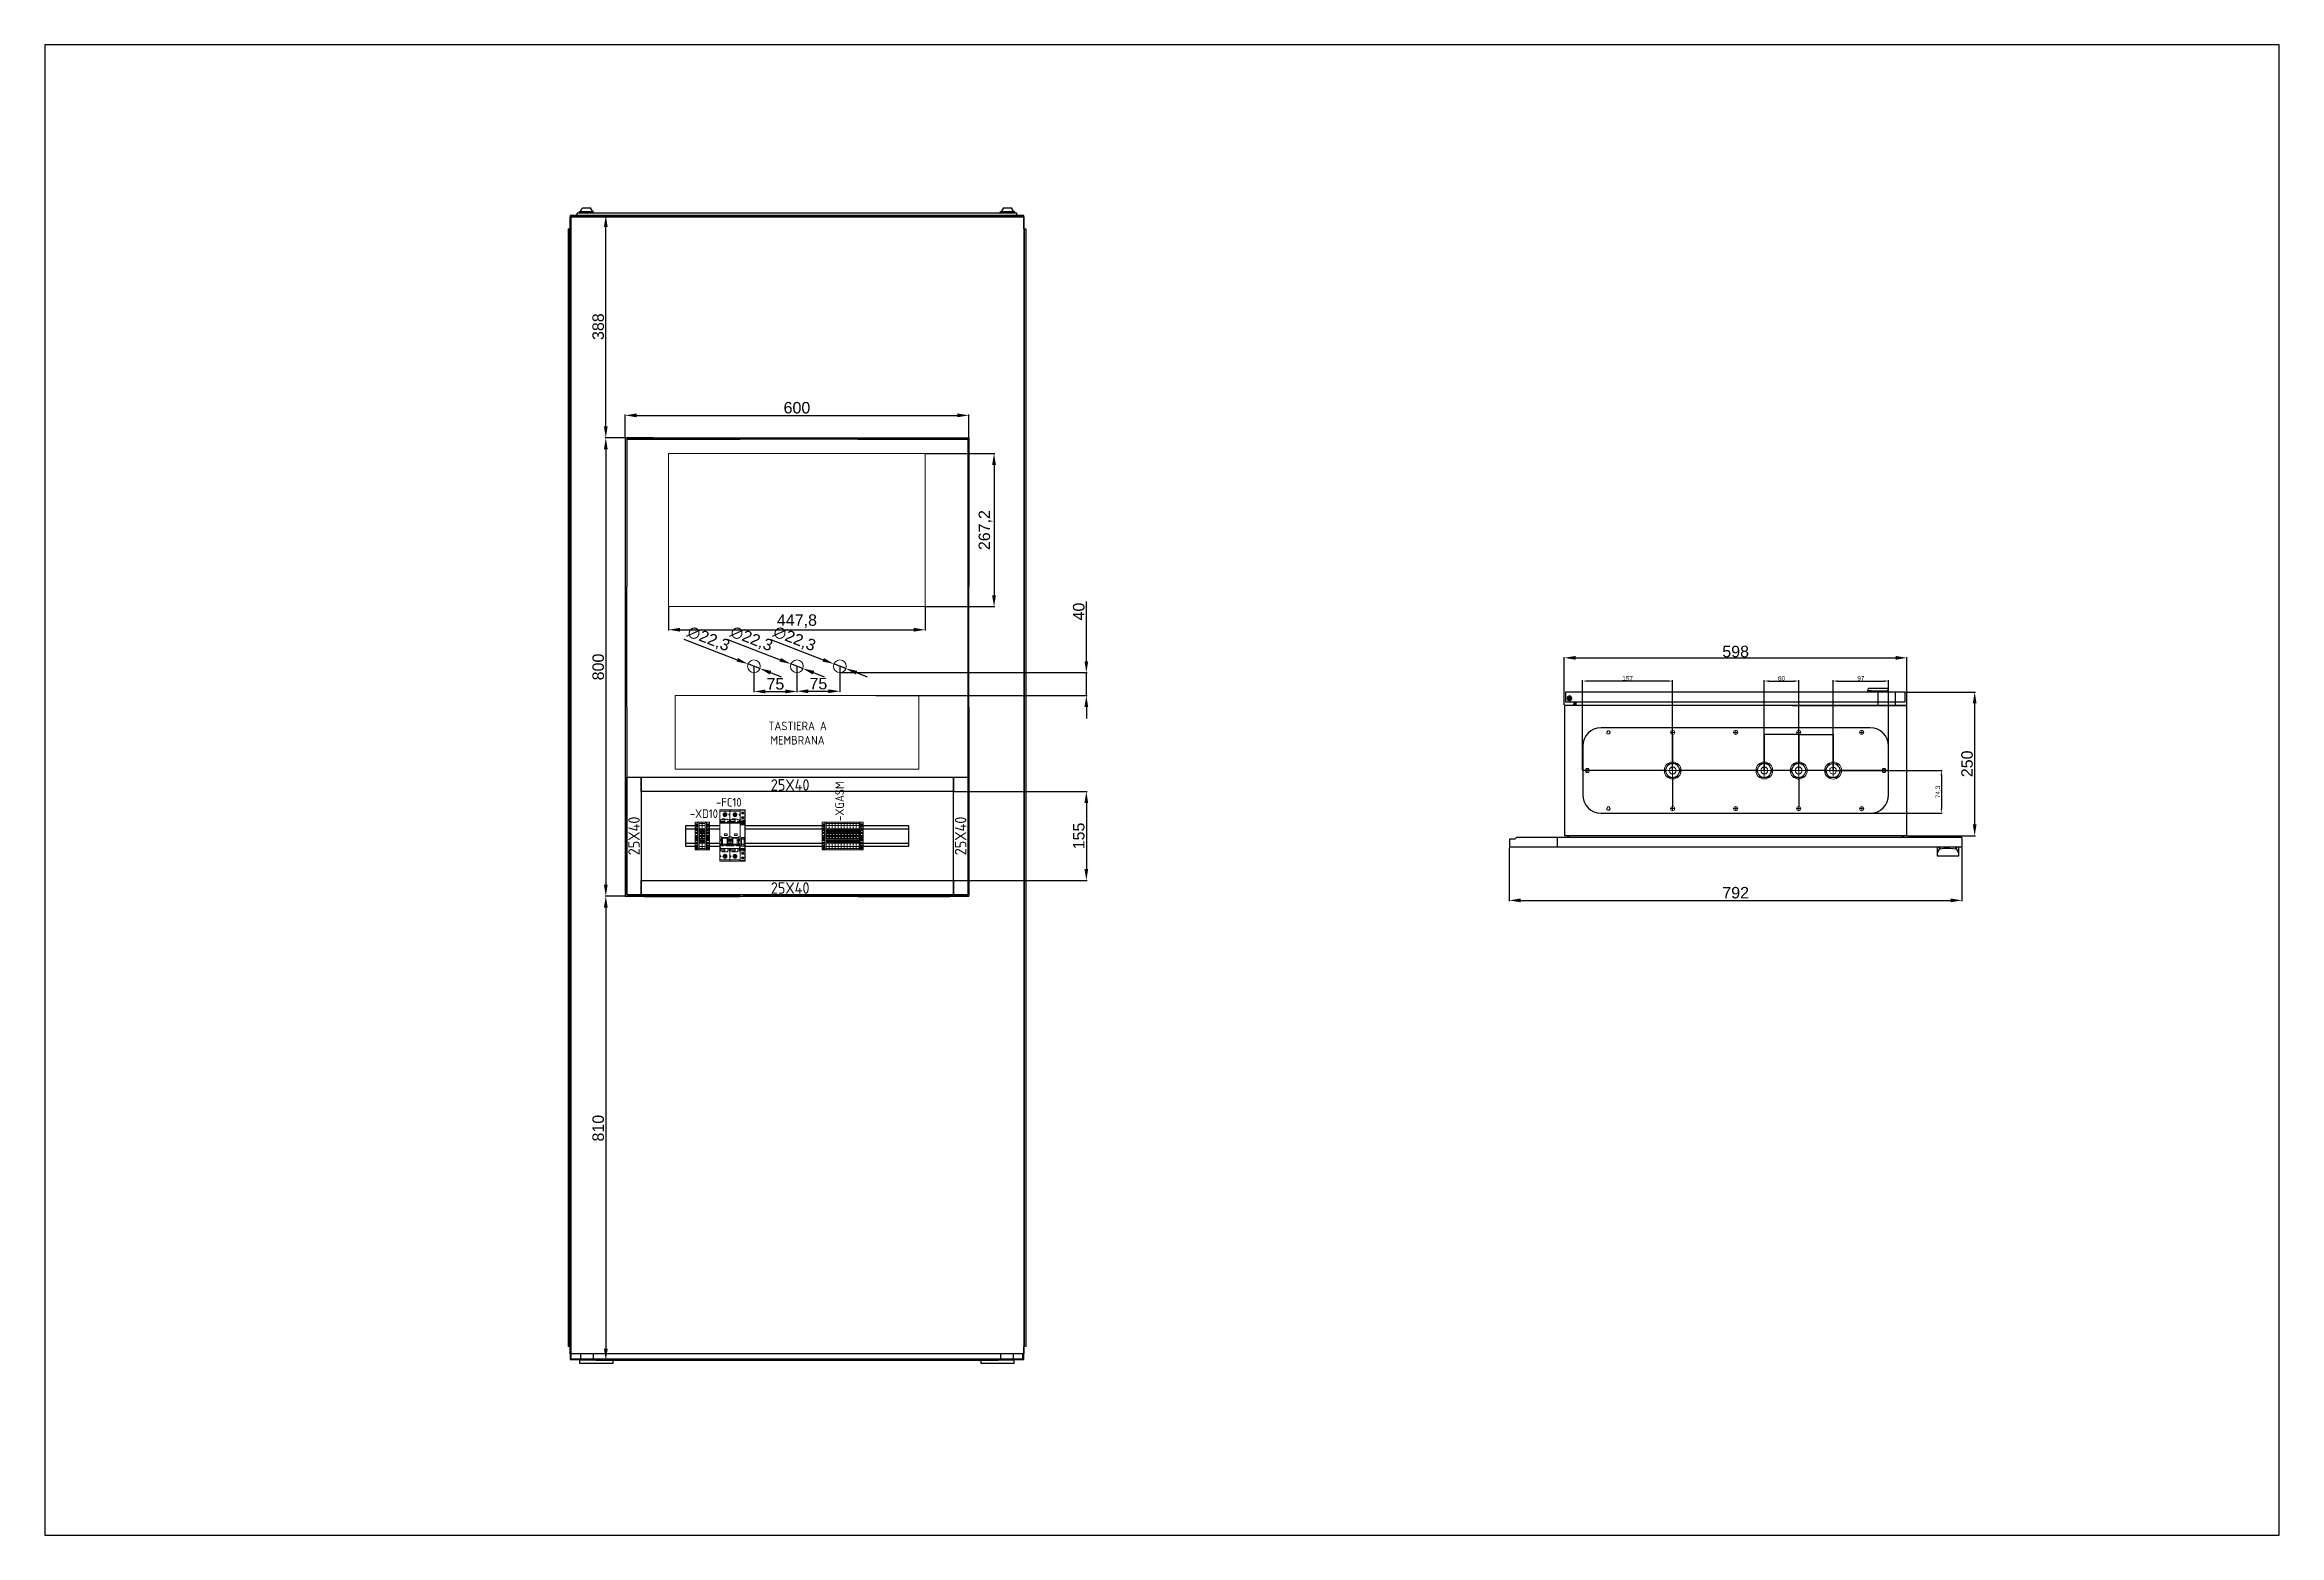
# Model space of a CAD drawing. Header units: millimetres. Extents: x 46611 to 59290, y 36233 to 38835.
# Drawn here: x 51001 to 54901, y 36233 to 38835 of the extents above; entities that cross this region are included whole.
import ezdxf
from ezdxf.enums import TextEntityAlignment as Align

# ---------------------------------------------------------------- set-up
doc = ezdxf.new("R2010")
doc.units = ezdxf.units.MM
doc.layers.add('! NO PLOT !', color=7, linetype='Continuous', true_color=0xff75dd, plot=False)
doc.layers.add('000-PI-Oprema', color=30, linetype='Continuous', lineweight=5)
doc.layers.add('SI-ORMAR-Oprema', color=30, linetype='Continuous', lineweight=5)
for name, color, linetype in [('000-PI-ORMAR', 2, 'Continuous'), ('000-PI_TEXT', 7, 'Continuous'), ('002-PI-Kabelska kanalica', 150, 'Continuous'), ('004-PI-DIN Šina', 3, 'Continuous')]:
    doc.layers.add(name, color=color, linetype=linetype)
doc.styles.add('PI0', font='isocpeur.ttf', dxfattribs={"width": 0.9})
doc.styles.get("Standard").update_dxf_attribs({"font": 'arial.ttf'})
doc.dimstyles.new('ISO-25-lb', dxfattribs={"dimtxt": 8, "dimasz": 8, "dimexe": 1.25, "dimexo": 0.625, "dimtad": 1, "dimtxsty": 'Standard', "dimcen": 5, "dimadec": 0, "dimazin": 0, "dimtfac": 1, "dimtmove": 0, "dimatfit": 3, "dimfxl": 1, "dimarcsym": 0})

msp = doc.modelspace()

# ---------------------------------------------------------------- texts
at = {"layer": '000-PI_TEXT', "style": 'PI0', "width": 0.9}
for s, p in [('-FC10', (52194.514, 37512.849)), ('-XD10', (52151.072, 37492.974))]:
    msp.add_text(s, height=15, dxfattribs=at).set_placement(p, align=Align.MIDDLE)
msp.add_text('-XGASM', height=15, rotation=90, dxfattribs=at).set_placement((52387.872, 37514.711), align=Align.MIDDLE)
at = {"layer": '000-PI_TEXT', "attachment_point": 5, "style": 'PI0'}
for s, insert, char_height, width in [('TASTIERA A MEMBRANA', (52314.493, 37633.564), 15, 177.97513), ('25X40', (52301.555, 37543.184), 20, 570), ('25X40', (52301.555, 37363.184), 20, 570)]:
    msp.add_mtext(s, dxfattribs=dict(at, insert=insert, char_height=char_height, width=width))
at = {"layer": '000-PI_TEXT', "char_height": 20, "width": 205, "attachment_point": 5, "rotation": 90, "style": 'PI0'}
for insert in [(52029.055, 37454.028), (52599.055, 37454.028)]:
    msp.add_mtext('25X40', dxfattribs=dict(at, insert=insert))

# ---------------------------------------------------------------- blocks, each defined once
blk = doc.blocks.new('*U117')
blk.add_lwpolyline([(390, -17.5), (390, 17.5), (0, 17.5), (0, -17.5)], close=True)
for points in [[(0, 12.5), (390, 12.5)], [(0, -12.5), (390, -12.5)]]:
    blk.add_lwpolyline(points)
blk = doc.blocks.new('*D118')
at = {"layer": '000-PI_TEXT', "color": 0, "linetype": 'Continuous', "lineweight": -2, "ltscale": 0.25, "transparency": 16777216}
for p, q in [((53556.7, 37433.6), (53556.7, 37340.4)), ((54346.7, 37433.6), (54346.7, 37340.4)), ((53576.7, 37341.6), (54326.7, 37341.6))]:
    blk.add_line(p, q, dxfattribs=at)
at = {"layer": '000-PI_TEXT', "color": 0, "ltscale": 0.25, "transparency": 16777216}
for points in [[(53576.7, 37345), (53576.7, 37338.3), (53556.7, 37341.6)], [(54326.7, 37345), (54326.7, 37338.3), (54346.7, 37341.6)]]:
    blk.add_solid(points, dxfattribs=at)
at = {"layer": 'Defpoints', "color": 0, "ltscale": 0.25, "transparency": 16777216}
for p in [(53556.7, 37434.3), (54346.7, 37434.3), (54346.7, 37341.6)]:
    blk.add_point(p, dxfattribs=at)
at = {"layer": '000-PI_TEXT', "color": 0, "ltscale": 0.25, "transparency": 16777216, "insert": (53951.7, 37354.9), "char_height": 20, "width": 43.956, "attachment_point": 5}
blk.add_mtext('792', dxfattribs=at)
blk = doc.blocks.new('UT 2.5 - 3044076')
blk.add_wipeout([(51211.6, 37562.8), (51216.7, 37562.8), (51216.7, 37514.8), (51211.6, 37514.8)])
for p, q in [((51211.6, 37560.6), (51211.6, 37562.8)), ((51211.6, 37562.8), (51211.6, 37562.8)), ((51216.7, 37562.8), (51211.6, 37562.8)), ((51211.6, 37560.6), (51211.6, 37559)), ((51211.6, 37560.6), (51211.6, 37560.6)), ((51216.7, 37560.6), (51211.6, 37560.6)), ((51211.6, 37559), (51211.6, 37556.9)), ((51211.6, 37558.6), (51211.6, 37558.6)), ((51216.7, 37557.3), (51211.6, 37557.3)), ((51216.7, 37562.8), (51216.7, 37562.8)), ((51216.7, 37560.6), (51216.7, 37562.8)), ((51216.7, 37560.6), (51216.7, 37560.6)), ((51216.7, 37560.6), (51216.7, 37559)), ((51216.7, 37559), (51216.7, 37556.9)), ((51216.7, 37558.6), (51216.7, 37558.6)), ((51211.6, 37556.9), (51211.6, 37556.5)), ((51211.6, 37556.5), (51211.6, 37554)), ((51211.6, 37556.3), (51211.6, 37556.3)), ((51211.6, 37554), (51211.6, 37551.4)), ((51211.6, 37553.7), (51211.6, 37553.7)), ((51211.6, 37551.4), (51211.6, 37544)), ((51216.7, 37551.4), (51211.6, 37551.4)), ((51211.6, 37548.6), (51211.6, 37548.6)), ((51211.6, 37544), (51211.6, 37542.8)), ((51216.7, 37544), (51211.6, 37544)), ((51211.6, 37542.8), (51211.6, 37534.8)), ((51211.6, 37542.8), (51211.6, 37542.8)), ((51216.7, 37542.8), (51211.6, 37542.8)), ((51211.6, 37534.8), (51211.6, 37533.6)), ((51211.6, 37534.8), (51211.6, 37534.8)), ((51216.7, 37534.8), (51211.6, 37534.8)), ((51211.6, 37533.6), (51211.6, 37526.2)), ((51216.7, 37533.6), (51211.6, 37533.6)), ((51211.6, 37526.2), (51211.6, 37523.7)), ((51216.7, 37526.2), (51211.6, 37526.2)), ((51211.6, 37523.7), (51211.6, 37521.1)), ((51211.6, 37522.5), (51211.6, 37522.5)), ((51211.6, 37521.6), (51211.6, 37521.6)), ((51211.6, 37521.1), (51211.6, 37520.8)), ((51211.6, 37520.8), (51211.6, 37518.6)), ((51216.7, 37520.4), (51211.6, 37520.4)), ((51211.6, 37519.1), (51211.6, 37519.1)), ((51211.6, 37518.6), (51211.6, 37517)), ((51212.2, 37539.7), (51212.2, 37542.8)), ((51212.2, 37542.8), (51212.2, 37542.8)), ((51216.2, 37539.7), (51212.2, 37539.7)), ((51212.2, 37539.7), (51212.2, 37539.7)), ((51212.2, 37534.8), (51212.2, 37538)), ((51212.2, 37538), (51216.2, 37538)), ((51212.2, 37538), (51212.2, 37538)), ((51212.2, 37534.8), (51212.2, 37534.8)), ((51212.7, 37549.2), (51212.7, 37549.2)), ((51212.7, 37549.2), (51215.7, 37546.2)), ((51212.7, 37531), (51212.7, 37531)), ((51212.7, 37531), (51215.7, 37527.9)), ((51216.2, 37546.7), (51213.2, 37549.7)), ((51213.2, 37549.7), (51213.2, 37549.7)), ((51213.2, 37544), (51213.2, 37544)), ((51215.8, 37544), (51213.2, 37544)), ((51215.8, 37533.6), (51213.2, 37533.6)), ((51213.2, 37533.6), (51213.2, 37533.6)), ((51216.2, 37528.4), (51213.2, 37531.5)), ((51213.2, 37531.5), (51213.2, 37531.5)), ((51215.7, 37546.2), (51215.7, 37546.2)), ((51215.7, 37527.9), (51215.7, 37527.9)), ((51215.8, 37544), (51215.8, 37544)), ((51215.8, 37533.6), (51215.8, 37533.6)), ((51216.2, 37546.7), (51216.2, 37546.7)), ((51216.2, 37542.8), (51216.2, 37539.7)), ((51216.2, 37542.8), (51216.2, 37542.8)), ((51216.2, 37539.7), (51216.2, 37539.7)), ((51216.2, 37538), (51216.2, 37534.8)), ((51216.2, 37538), (51216.2, 37538)), ((51216.2, 37534.8), (51216.2, 37534.8)), ((51216.2, 37528.4), (51216.2, 37528.4)), ((51216.4, 37549), (51216.4, 37549)), ((51216.4, 37546.9), (51216.4, 37549)), ((51216.4, 37546.9), (51216.4, 37546.9)), ((51216.4, 37530.8), (51216.4, 37530.8)), ((51216.4, 37528.6), (51216.4, 37530.8)), ((51216.4, 37528.6), (51216.4, 37528.6)), ((51216.7, 37556.5), (51216.7, 37556.9)), ((51216.7, 37554), (51216.7, 37556.5)), ((51216.7, 37556.3), (51216.7, 37556.3)), ((51216.7, 37554.8), (51216.7, 37554.8)), ((51216.7, 37554), (51216.7, 37551.4)), ((51216.7, 37553.7), (51216.7, 37553.7)), ((51216.7, 37551.4), (51216.7, 37544)), ((51216.7, 37548.6), (51216.7, 37548.6)), ((51216.7, 37544), (51216.7, 37542.8)), ((51216.7, 37542.8), (51216.7, 37542.8)), ((51216.7, 37542.8), (51216.7, 37534.8)), ((51216.7, 37534.8), (51216.7, 37534.8)), ((51216.7, 37534.8), (51216.7, 37533.6)), ((51216.7, 37533.6), (51216.7, 37526.2)), ((51216.7, 37526.2), (51216.7, 37523.7)), ((51216.7, 37521.1), (51216.7, 37523.7)), ((51216.7, 37522.8), (51216.7, 37522.8)), ((51216.7, 37522.5), (51216.7, 37522.5)), ((51216.7, 37521.6), (51216.7, 37521.6)), ((51216.7, 37520.8), (51216.7, 37521.1)), ((51216.7, 37520.8), (51216.7, 37518.6)), ((51216.7, 37519.1), (51216.7, 37519.1)), ((51216.7, 37518.6), (51216.7, 37517)), ((51211.6, 37517), (51211.6, 37515.8)), ((51211.6, 37517), (51211.6, 37517)), ((51216.7, 37517), (51211.6, 37517)), ((51211.6, 37515.8), (51211.6, 37515.5)), ((51211.6, 37515.8), (51211.6, 37515.8)), ((51211.6, 37514.8), (51211.6, 37515.5)), ((51211.6, 37514.8), (51211.6, 37514.8)), ((51216.7, 37514.8), (51211.6, 37514.8)), ((51216.7, 37517), (51216.7, 37517)), ((51216.7, 37517), (51216.7, 37515.8)), ((51216.7, 37516.3), (51216.7, 37516.3)), ((51216.7, 37515.8), (51216.7, 37515.8)), ((51216.7, 37515.8), (51216.7, 37515.5)), ((51216.7, 37514.8), (51216.7, 37515.5)), ((51216.7, 37514.8), (51216.7, 37514.8))]:
    blk.add_line(p, q)
for centre, start, end in [((51214.5, 37547.9), 90, 270), ((51214.5, 37529.7), 90, 270), ((51214.5, 37547.9), 29.1246, 90), ((51214.5, 37547.9), 270, 330.8754), ((51214.5, 37529.7), 29.1246, 90), ((51214.5, 37529.7), 270, 330.8754)]:
    blk.add_arc(centre, 2.17, start, end)
blk = doc.blocks.new('*U123')
at = {"ltscale": 0.25}
blk.add_blockref('UT 2.5 - 3044076', (-51214.1, -37538.8), dxfattribs=at)
blk = doc.blocks.new('*U124')
at = {"layer": '000-PI-Oprema', "color": 0, "linetype": 'ByBlock', "lineweight": -2, "transparency": 16777216}
blk.add_blockref('*U123', (0, 0), dxfattribs=at)
blk.add_blockref('*U123', (5.2, 0), dxfattribs=at)
blk = doc.blocks.new('*U121')
blk.add_wipeout([(-24.3, 0), (24.3, 0), (24.3, -7.3), (-24.3, -7.3)])
for p, q in [((24.3, 0), (-24.3, 0)), ((24.3, -7.3), (24.3, 0)), ((-24.3, 0), (-24.3, -7.3)), ((-18, -2.2), (-24.3, -2.2)), ((-21.4, -5.6), (-21.4, -3.9)), ((-21.4, -3.9), (-18.5, -3.9)), ((-18.5, -5.6), (-21.4, -5.6)), ((-19, -4.6), (-19.1, -4.6)), ((-19.1, -5), (-19.1, -4.6)), ((-19, -5), (-19.1, -5)), ((-19, -4.6), (-19, -5)), ((-19, -4.6), (-18.5, -4.6)), ((-19, -5), (-18.5, -5)), ((-18.5, -3.9), (-18.5, -4.6)), ((-18.5, -4.6), (-18.5, -5)), ((-18.5, -5), (-18.5, -5.6)), ((-18, -7.3), (-18, -2.2)), ((-17.1, -2.2), (-18, -2.2)), ((-17.1, -7.3), (-18, -7.3)), ((-17.1, -7.3), (-17.1, -2.2)), ((-17, -2.2), (-17.1, -2.2)), ((-17, -7.3), (-17.1, -7.3)), ((-17, -2.2), (-17, -7.3)), ((-16.7, -2.2), (-17, -2.2)), ((-16.7, -7.3), (-17, -7.3)), ((-16.7, -2.2), (-16.7, -7.3)), ((-9.7, -2.2), (-16.7, -2.2)), ((-14.1, -3.9), (-11.4, -3.9)), ((-14.1, -5.6), (-14.1, -3.9)), ((-11.4, -5.6), (-14.1, -5.6)), ((-11.4, -3.9), (-11.4, -5.6)), ((-9.7, -2.2), (-9, -2.2)), ((-9.7, -7.3), (-9.7, -2.2)), ((-9.7, -7.3), (-9, -7.3)), ((-9, -2.8), (-9, -2.2)), ((-9, -2.2), (-1, -2.2)), ((-9, -6.8), (-9, -2.8)), ((-9, -2.8), (-5.8, -2.8)), ((-5.8, -6.8), (-9, -6.8)), ((-9, -7.3), (-9, -6.8)), ((-5.8, -2.8), (-5.8, -6.8)), ((-4.1, -2.8), (-1, -2.8)), ((-4.1, -6.8), (-4.1, -2.8)), ((-1, -6.8), (-4.1, -6.8)), ((-1, -2.2), (-1, -2.8)), ((-1, -2.2), (-0.3, -2.2)), ((-1, -2.8), (-1, -6.8)), ((-1, -6.8), (-1, -7.3)), ((-0.3, -2.2), (1.4, -2.2)), ((-0.3, -7.3), (-0.3, -2.2)), ((2.3, -2.2), (1.4, -2.2)), ((1.4, -2.2), (1.4, -7.3)), ((7.7, -2.2), (2.3, -2.2)), ((2.3, -2.2), (2.3, -7.3)), ((3.2, -3), (6.7, -3)), ((3.2, -4.6), (3.2, -3)), ((3.2, -4.6), (6.7, -4.6)), ((3.2, -5), (3.2, -4.6)), ((3.2, -5), (6.7, -5)), ((3.2, -6.5), (3.2, -5)), ((6.7, -6.5), (3.2, -6.5)), ((6.7, -3), (6.7, -4.6)), ((6.7, -4.6), (6.7, -5)), ((6.7, -5), (6.7, -6.5)), ((7.7, -2.2), (7.7, -7.3)), ((8.5, -2.2), (7.7, -2.2)), ((8.5, -7.3), (8.5, -2.2)), ((8.5, -2.2), (16.7, -2.2)), ((11.4, -3.9), (14.1, -3.9)), ((11.4, -5.6), (11.4, -3.9)), ((14.1, -5.6), (11.4, -5.6)), ((14.1, -3.9), (14.1, -5.6)), ((16.7, -2.2), (16.7, -7.3)), ((16.7, -2.2), (17, -2.2)), ((17, -7.3), (17, -2.2)), ((17, -2.2), (17.1, -2.2)), ((18, -2.2), (17.1, -2.2)), ((17.1, -7.3), (17.1, -2.2)), ((18, -2.2), (24.3, -2.2)), ((18, -7.3), (18, -2.2)), ((19.5, -4.6), (19.5, -3.9)), ((19.5, -3.9), (22.2, -3.9)), ((19.5, -5), (19.5, -4.6)), ((19.5, -4.6), (19.9, -4.6)), ((19.5, -5), (19.9, -5)), ((19.5, -5.6), (19.5, -5)), ((22.2, -5.6), (19.5, -5.6)), ((19.9, -4.6), (19.9, -5)), ((20.6, -4.6), (19.9, -4.6)), ((20.6, -5), (19.9, -5)), ((20.6, -4.6), (20.6, -5)), ((22.2, -3.9), (22.2, -5.6))]:
    blk.add_line(p, q)
at = {"ltscale": 0.25}
blk.add_line((24.3, -7.3), (-24.3, -7.3), dxfattribs=at)
blk = doc.blocks.new('*U122')
blk.add_wipeout([(-24.3, -7.3), (24.3, -7.3), (24.3, 0), (-24.3, 0)])
at = {"ltscale": 0.25}
blk.add_line((-24.3, 0), (24.3, 0), dxfattribs=at)
for p, q in [((-18, 0), (-18, -5.1)), ((-17.1, 0), (-17.1, -5.1)), ((-17, -5.1), (-17, 0)), ((-16.7, -5.1), (-16.7, 0)), ((-9.7, 0), (-9.7, -5.1)), ((-9, 0), (-9, -0.6)), ((-1, -0.6), (-1, 0)), ((-0.3, 0), (-0.3, -5.1)), ((1.4, -5.1), (1.4, 0)), ((2.3, -5.1), (2.3, 0)), ((7.7, -5.1), (7.7, 0)), ((8.5, 0), (8.5, -5.1)), ((16.7, -5.1), (16.7, 0)), ((17, 0), (17, -5.1)), ((17.1, 0), (17.1, -5.1)), ((18, 0), (18, -5.1)), ((24.3, 0), (24.3, -7.3)), ((-24.3, -7.3), (-24.3, 0)), ((-18, -5.1), (-24.3, -5.1)), ((24.3, -7.3), (-24.3, -7.3)), ((-21.4, -1.7), (-21.4, -3.4)), ((-18.5, -1.7), (-21.4, -1.7)), ((-21.4, -3.4), (-18.5, -3.4)), ((-19, -2.4), (-19.1, -2.4)), ((-19.1, -2.4), (-19.1, -2.8)), ((-19, -2.8), (-19.1, -2.8)), ((-19, -2.4), (-18.5, -2.4)), ((-19, -2.8), (-19, -2.4)), ((-19, -2.8), (-18.5, -2.8)), ((-18.5, -2.4), (-18.5, -1.7)), ((-18.5, -2.8), (-18.5, -2.4)), ((-18.5, -3.4), (-18.5, -2.8)), ((-17.1, -5.1), (-18, -5.1)), ((-17, -5.1), (-17.1, -5.1)), ((-16.7, -5.1), (-17, -5.1)), ((-9.7, -5.1), (-16.7, -5.1)), ((-14.1, -1.7), (-14.1, -3.4)), ((-11.4, -1.7), (-14.1, -1.7)), ((-14.1, -3.4), (-11.4, -3.4)), ((-11.4, -3.4), (-11.4, -1.7)), ((-9.7, -5.1), (-9, -5.1)), ((-9, -0.6), (-9, -4.6)), ((-5.8, -0.6), (-9, -0.6)), ((-9, -4.6), (-9, -5.1)), ((-9, -4.6), (-5.8, -4.6)), ((-9, -5.1), (-1, -5.1)), ((-5.8, -4.6), (-5.8, -0.6)), ((-4.1, -0.6), (-4.1, -4.6)), ((-1, -0.6), (-4.1, -0.6)), ((-4.1, -4.6), (-1, -4.6)), ((-1, -4.6), (-1, -0.6)), ((-1, -5.1), (-1, -4.6)), ((-1, -5.1), (-0.3, -5.1)), ((-0.3, -5.1), (1.4, -5.1)), ((2.3, -5.1), (1.4, -5.1)), ((7.7, -5.1), (2.3, -5.1)), ((6.7, -0.8), (3.2, -0.8)), ((3.2, -0.8), (3.2, -2.4)), ((3.2, -2.4), (6.7, -2.4)), ((3.2, -2.4), (3.2, -2.8)), ((3.2, -2.8), (6.7, -2.8)), ((3.2, -2.8), (3.2, -4.3)), ((3.2, -4.3), (6.7, -4.3)), ((6.7, -2.4), (6.7, -0.8)), ((6.7, -2.8), (6.7, -2.4)), ((6.7, -4.3), (6.7, -2.8)), ((8.5, -5.1), (7.7, -5.1)), ((8.5, -5.1), (16.7, -5.1)), ((11.4, -1.7), (11.4, -3.4)), ((14.1, -1.7), (11.4, -1.7)), ((11.4, -3.4), (14.1, -3.4)), ((14.1, -3.4), (14.1, -1.7)), ((16.7, -5.1), (17, -5.1)), ((17, -5.1), (17.1, -5.1)), ((18, -5.1), (17.1, -5.1)), ((18, -5.1), (24.3, -5.1)), ((22.2, -1.7), (19.5, -1.7)), ((19.5, -1.7), (19.5, -2.4)), ((19.5, -2.4), (19.9, -2.4)), ((19.5, -2.4), (19.5, -2.8)), ((19.5, -2.8), (19.5, -3.4)), ((19.5, -2.8), (19.9, -2.8)), ((19.5, -3.4), (22.2, -3.4)), ((20.6, -2.4), (19.9, -2.4)), ((19.9, -2.8), (19.9, -2.4)), ((20.6, -2.8), (19.9, -2.8)), ((20.6, -2.8), (20.6, -2.4)), ((22.2, -3.4), (22.2, -1.7))]:
    blk.add_line(p, q)
blk = doc.blocks.new('*U125')
at = {"ltscale": 0.25}
blk.add_blockref('UT 2.5 - 3044076', (-51214.1, -37538.8), dxfattribs=at)
blk = doc.blocks.new('*U126')
at = {"layer": '000-PI-Oprema', "color": 0, "linetype": 'ByBlock', "lineweight": -2, "transparency": 16777216}
blk.add_blockref('*U125', (0, 0), dxfattribs=at)
blk.add_blockref('*U125', (5.2, 0), dxfattribs=at)
blk.add_blockref('*U125', (10.4, 0), dxfattribs=at)
blk.add_blockref('*U125', (15.6, 0), dxfattribs=at)
blk.add_blockref('*U125', (20.8, 0), dxfattribs=at)
blk.add_blockref('*U125', (26, 0), dxfattribs=at)
blk.add_blockref('*U125', (31.2, 0), dxfattribs=at)
blk.add_blockref('*U125', (36.4, 0), dxfattribs=at)
blk.add_blockref('*U125', (41.6, 0), dxfattribs=at)
blk.add_blockref('*U125', (46.8, 0), dxfattribs=at)
blk.add_blockref('*U125', (52, 0), dxfattribs=at)
blk = doc.blocks.new('*D136')
at = {"layer": '000-PI_TEXT', "color": 0, "linetype": 'Continuous', "lineweight": -2, "ltscale": 0.25, "transparency": 16777216}
for p, q in [((52062.8, 38537), (51978.5, 38537)), ((51979.8, 38169), (51979.8, 38517)), ((52062.8, 38149), (51978.5, 38149))]:
    blk.add_line(p, q, dxfattribs=at)
at = {"layer": '000-PI_TEXT', "color": 0, "ltscale": 0.25, "transparency": 16777216}
for points in [[(51976.5, 38517), (51983.1, 38517), (51979.8, 38537)], [(51976.5, 38169), (51983.1, 38169), (51979.8, 38149)]]:
    blk.add_solid(points, dxfattribs=at)
at = {"layer": 'Defpoints', "color": 0, "ltscale": 0.25, "transparency": 16777216}
for p in [(51979.8, 38537), (52063.4, 38537), (52063.4, 38149)]:
    blk.add_point(p, dxfattribs=at)
at = {"layer": '000-PI_TEXT', "color": 0, "ltscale": 0.25, "transparency": 16777216, "insert": (51966.6, 38343), "char_height": 20, "attachment_point": 5, "rotation": 90}
blk.add_mtext('388', dxfattribs=at)
blk = doc.blocks.new('*D137')
at = {"layer": '000-PI_TEXT', "color": 0, "linetype": 'Continuous', "lineweight": -2, "ltscale": 0.25, "transparency": 16777216}
for p, q in [((52012.8, 38149), (51978.5, 38149)), ((51979.8, 38129), (51979.8, 37369)), ((52012.8, 37349), (51978.5, 37349))]:
    blk.add_line(p, q, dxfattribs=at)
at = {"layer": '000-PI_TEXT', "color": 0, "ltscale": 0.25, "transparency": 16777216}
for points in [[(51976.5, 38129), (51983.1, 38129), (51979.8, 38149)], [(51976.5, 37369), (51983.1, 37369), (51979.8, 37349)]]:
    blk.add_solid(points, dxfattribs=at)
at = {"layer": 'Defpoints', "color": 0, "ltscale": 0.25, "transparency": 16777216}
for p in [(52013.4, 38149), (51979.8, 37349), (52013.4, 37349)]:
    blk.add_point(p, dxfattribs=at)
at = {"layer": '000-PI_TEXT', "color": 0, "ltscale": 0.25, "transparency": 16777216, "insert": (51966.6, 37749), "char_height": 20, "attachment_point": 5, "rotation": 90}
blk.add_mtext('800', dxfattribs=at)
blk = doc.blocks.new('*D138')
at = {"layer": '000-PI_TEXT', "color": 0, "linetype": 'Continuous', "lineweight": -2, "ltscale": 0.25, "transparency": 16777216}
for p, q in [((52012.8, 37349), (51978.5, 37349)), ((51979.8, 37329), (51979.8, 36559)), ((52062.8, 36539), (51978.5, 36539))]:
    blk.add_line(p, q, dxfattribs=at)
at = {"layer": '000-PI_TEXT', "color": 0, "ltscale": 0.25, "transparency": 16777216}
for points in [[(51976.5, 37329), (51983.1, 37329), (51979.8, 37349)], [(51976.5, 36559), (51983.1, 36559), (51979.8, 36539)]]:
    blk.add_solid(points, dxfattribs=at)
at = {"layer": 'Defpoints', "color": 0, "ltscale": 0.25, "transparency": 16777216}
for p in [(52013.4, 37349), (51979.8, 36539), (52063.4, 36539)]:
    blk.add_point(p, dxfattribs=at)
at = {"layer": '000-PI_TEXT', "color": 0, "ltscale": 0.25, "transparency": 16777216, "insert": (51966.6, 36944), "char_height": 20, "attachment_point": 5, "rotation": 90}
blk.add_mtext('810', dxfattribs=at)
blk = doc.blocks.new('*D139')
at = {"layer": '000-PI_TEXT', "color": 0, "linetype": 'Continuous', "lineweight": -2, "ltscale": 0.25, "transparency": 16777216}
for p, q in [((52818.5, 37759.1), (52818.5, 37863.4)), ((52388.9, 37739.1), (52819.7, 37739.1)), ((52818.5, 37699.1), (52818.5, 37739.1)), ((52451, 37699.1), (52819.7, 37699.1)), ((52818.5, 37679.1), (52818.5, 37659.1))]:
    blk.add_line(p, q, dxfattribs=at)
at = {"layer": '000-PI_TEXT', "color": 0, "ltscale": 0.25, "transparency": 16777216}
for points in [[(52815.2, 37759.1), (52821.8, 37759.1), (52818.5, 37739.1)], [(52815.2, 37679.1), (52821.8, 37679.1), (52818.5, 37699.1)]]:
    blk.add_solid(points, dxfattribs=at)
at = {"layer": 'Defpoints', "color": 0, "ltscale": 0.25, "transparency": 16777216}
for p in [(52388.3, 37739.1), (52450.4, 37699.1), (52818.5, 37699.1)]:
    blk.add_point(p, dxfattribs=at)
at = {"layer": '000-PI_TEXT', "color": 0, "ltscale": 0.25, "transparency": 16777216, "insert": (52805.3, 37845.7), "char_height": 20, "attachment_point": 5, "rotation": 90}
blk.add_mtext('40', dxfattribs=at)
blk = doc.blocks.new('*D140')
at = {"layer": '000-PI_TEXT', "color": 0, "linetype": 'Continuous', "lineweight": -2, "ltscale": 0.25, "transparency": 16777216}
for p, q in [((52013.4, 38149.7), (52013.4, 38189.5)), ((52033.4, 38188.2), (52593.4, 38188.2)), ((52613.4, 38149.7), (52613.4, 38189.5))]:
    blk.add_line(p, q, dxfattribs=at)
at = {"layer": '000-PI_TEXT', "color": 0, "ltscale": 0.25, "transparency": 16777216}
for points in [[(52033.4, 38191.5), (52033.4, 38184.9), (52013.4, 38188.2)], [(52593.4, 38191.5), (52593.4, 38184.9), (52613.4, 38188.2)]]:
    blk.add_solid(points, dxfattribs=at)
at = {"layer": 'Defpoints', "color": 0, "ltscale": 0.25, "transparency": 16777216}
for p in [(52613.4, 38188.2), (52013.4, 38149), (52613.4, 38149)]:
    blk.add_point(p, dxfattribs=at)
at = {"layer": '000-PI_TEXT', "color": 0, "ltscale": 0.25, "transparency": 16777216, "insert": (52313.4, 38201.4), "char_height": 20, "attachment_point": 5}
blk.add_mtext('600', dxfattribs=at)
blk = doc.blocks.new('*D141')
at = {"layer": '000-PI_TEXT', "color": 0, "linetype": 'Continuous', "lineweight": -2, "ltscale": 0.25, "transparency": 16777216}
for p, q in [((54248.2, 37705.3), (54370.1, 37705.3)), ((54368.9, 37474.5), (54368.9, 37685.3)), ((54251.4, 37454.5), (54370.1, 37454.5))]:
    blk.add_line(p, q, dxfattribs=at)
at = {"layer": '000-PI_TEXT', "color": 0, "ltscale": 0.25, "transparency": 16777216}
for points in [[(54365.5, 37685.3), (54372.2, 37685.3), (54368.9, 37705.3)], [(54365.5, 37474.5), (54372.2, 37474.5), (54368.9, 37454.5)]]:
    blk.add_solid(points, dxfattribs=at)
at = {"layer": 'Defpoints', "color": 0, "ltscale": 0.25, "transparency": 16777216}
for p in [(54247.6, 37705.3), (54368.9, 37705.3), (54250.7, 37454.5)]:
    blk.add_point(p, dxfattribs=at)
at = {"layer": '000-PI_TEXT', "color": 0, "ltscale": 0.25, "transparency": 16777216, "insert": (54355.6, 37579.9), "char_height": 20, "attachment_point": 5, "rotation": 90}
blk.add_mtext('250', dxfattribs=at)
blk = doc.blocks.new('*D144')
at = {"layer": '000-PI_TEXT', "color": 0, "linetype": 'Continuous', "lineweight": -2, "ltscale": 0.25, "transparency": 16777216}
for p, q in [((52537.9, 38121.5), (52658.6, 38121.5)), ((52657.4, 38101.5), (52657.4, 37874.3)), ((52537.9, 37854.3), (52658.6, 37854.3))]:
    blk.add_line(p, q, dxfattribs=at)
at = {"layer": '000-PI_TEXT', "color": 0, "ltscale": 0.25, "transparency": 16777216}
for points in [[(52654, 38101.5), (52660.7, 38101.5), (52657.4, 38121.5)], [(52654, 37874.3), (52660.7, 37874.3), (52657.4, 37854.3)]]:
    blk.add_solid(points, dxfattribs=at)
at = {"layer": 'Defpoints', "color": 0, "ltscale": 0.25, "transparency": 16777216}
for p in [(52537.3, 38121.5), (52537.3, 37854.3), (52657.4, 37854.3)]:
    blk.add_point(p, dxfattribs=at)
at = {"layer": '000-PI_TEXT', "color": 0, "ltscale": 0.25, "transparency": 16777216, "insert": (52642.3, 37987.9), "char_height": 20, "attachment_point": 5, "rotation": 90}
blk.add_mtext('267,2', dxfattribs=at)
blk = doc.blocks.new('*D145')
at = {"layer": '000-PI_TEXT', "color": 0, "linetype": 'Continuous', "lineweight": -2, "ltscale": 0.25, "transparency": 16777216}
for p, q in [((52089.5, 37853.6), (52089.5, 37812.8)), ((52537.3, 37853.6), (52537.3, 37812.8)), ((52109.5, 37814), (52517.3, 37814))]:
    blk.add_line(p, q, dxfattribs=at)
at = {"layer": '000-PI_TEXT', "color": 0, "ltscale": 0.25, "transparency": 16777216}
for points in [[(52109.5, 37817.3), (52109.5, 37810.7), (52089.5, 37814)], [(52517.3, 37817.3), (52517.3, 37810.7), (52537.3, 37814)]]:
    blk.add_solid(points, dxfattribs=at)
at = {"layer": 'Defpoints', "color": 0, "ltscale": 0.25, "transparency": 16777216}
for p in [(52089.5, 37854.3), (52537.3, 37854.3), (52537.3, 37814)]:
    blk.add_point(p, dxfattribs=at)
at = {"layer": '000-PI_TEXT', "color": 0, "ltscale": 0.25, "transparency": 16777216, "insert": (52313.4, 37829), "char_height": 20, "attachment_point": 5}
blk.add_mtext('447,8', dxfattribs=at)
blk = doc.blocks.new('*D146')
at = {"layer": '000-PI_TEXT', "color": 0, "linetype": 'Continuous', "lineweight": -2, "ltscale": 0.25, "transparency": 16777216}
for p, q in [((52238.3, 37749.7), (52238.3, 37705)), ((52313.3, 37749.7), (52313.3, 37705)), ((52258.3, 37706.3), (52293.3, 37706.3))]:
    blk.add_line(p, q, dxfattribs=at)
at = {"layer": '000-PI_TEXT', "color": 0, "ltscale": 0.25, "transparency": 16777216}
for points in [[(52258.3, 37709.6), (52258.3, 37702.9), (52238.3, 37706.3)], [(52293.3, 37709.6), (52293.3, 37702.9), (52313.3, 37706.3)]]:
    blk.add_solid(points, dxfattribs=at)
at = {"layer": 'Defpoints', "color": 0, "ltscale": 0.25, "transparency": 16777216}
for p in [(52238.3, 37750.3), (52313.3, 37750.3), (52313.3, 37706.3)]:
    blk.add_point(p, dxfattribs=at)
at = {"layer": '000-PI_TEXT', "color": 0, "ltscale": 0.25, "transparency": 16777216, "insert": (52275.8, 37719.4), "char_height": 20, "attachment_point": 5}
blk.add_mtext('75', dxfattribs=at)
blk = doc.blocks.new('*D147')
at = {"layer": '000-PI_TEXT', "color": 0, "linetype": 'Continuous', "lineweight": -2, "ltscale": 0.25, "transparency": 16777216}
for p, q in [((52313.3, 37749), (52313.3, 37705.4)), ((52388.3, 37749.7), (52388.3, 37705.4)), ((52333.3, 37706.7), (52368.3, 37706.7))]:
    blk.add_line(p, q, dxfattribs=at)
at = {"layer": '000-PI_TEXT', "color": 0, "ltscale": 0.25, "transparency": 16777216}
for points in [[(52333.3, 37710), (52333.3, 37703.3), (52313.3, 37706.7)], [(52368.3, 37710), (52368.3, 37703.3), (52388.3, 37706.7)]]:
    blk.add_solid(points, dxfattribs=at)
at = {"layer": 'Defpoints', "color": 0, "ltscale": 0.25, "transparency": 16777216}
for p in [(52313.3, 37749.7), (52388.3, 37750.3), (52388.3, 37706.7)]:
    blk.add_point(p, dxfattribs=at)
at = {"layer": '000-PI_TEXT', "color": 0, "ltscale": 0.25, "transparency": 16777216, "insert": (52350.8, 37719.8), "char_height": 20, "attachment_point": 5}
blk.add_mtext('75', dxfattribs=at)
blk = doc.blocks.new('*D148')
at = {"layer": '000-PI_TEXT', "color": 0, "linetype": 'Continuous', "lineweight": -2, "ltscale": 0.25, "transparency": 16777216}
for p, q in [((52116.2, 37797.4), (52209.2, 37761.5)), ((52248.7, 37746.3), (52227.9, 37754.3)), ((52267.4, 37739.1), (52286, 37731.8))]:
    blk.add_line(p, q, dxfattribs=at)
at = {"layer": '000-PI_TEXT', "color": 0, "ltscale": 0.25, "transparency": 16777216}
for points in [[(52210.5, 37764.6), (52208, 37758.4), (52227.9, 37754.3)], [(52268.6, 37742.2), (52266.2, 37735.9), (52248.7, 37746.3)]]:
    blk.add_solid(points, dxfattribs=at)
at = {"layer": 'Defpoints', "color": 0, "ltscale": 0.25, "transparency": 16777216}
for p in [(52227.9, 37754.3), (52248.7, 37746.3)]:
    blk.add_point(p, dxfattribs=at)
at = {"layer": '000-PI_TEXT', "color": 0, "ltscale": 0.25, "transparency": 16777216, "insert": (52158.9, 37797.4), "char_height": 20, "attachment_point": 5, "rotation": 338.8736}
blk.add_mtext('∅22,3', dxfattribs=at)
blk = doc.blocks.new('*D149')
at = {"layer": '000-PI_TEXT', "color": 0, "linetype": 'Continuous', "lineweight": -2, "ltscale": 0.25, "transparency": 16777216}
for p, q in [((52191.2, 37797.4), (52284.2, 37761.5)), ((52323.7, 37746.3), (52302.9, 37754.3)), ((52342.4, 37739.1), (52361, 37731.8))]:
    blk.add_line(p, q, dxfattribs=at)
at = {"layer": '000-PI_TEXT', "color": 0, "ltscale": 0.25, "transparency": 16777216}
for points in [[(52285.5, 37764.6), (52283, 37758.4), (52302.9, 37754.3)], [(52343.6, 37742.2), (52341.2, 37735.9), (52323.7, 37746.3)]]:
    blk.add_solid(points, dxfattribs=at)
at = {"layer": 'Defpoints', "color": 0, "ltscale": 0.25, "transparency": 16777216}
for p in [(52302.9, 37754.3), (52323.7, 37746.3)]:
    blk.add_point(p, dxfattribs=at)
at = {"layer": '000-PI_TEXT', "color": 0, "ltscale": 0.25, "transparency": 16777216, "insert": (52233.9, 37797.4), "char_height": 20, "attachment_point": 5, "rotation": 338.8736}
blk.add_mtext('∅22,3', dxfattribs=at)
blk = doc.blocks.new('*D150')
at = {"layer": '000-PI_TEXT', "color": 0, "linetype": 'Continuous', "lineweight": -2, "ltscale": 0.25, "transparency": 16777216}
for p, q in [((52266.2, 37797.4), (52359.2, 37761.5)), ((52398.7, 37746.3), (52377.9, 37754.3)), ((52417.4, 37739.1), (52436, 37731.8))]:
    blk.add_line(p, q, dxfattribs=at)
at = {"layer": '000-PI_TEXT', "color": 0, "ltscale": 0.25, "transparency": 16777216}
for points in [[(52360.5, 37764.6), (52358, 37758.4), (52377.9, 37754.3)], [(52418.6, 37742.2), (52416.2, 37735.9), (52398.7, 37746.3)]]:
    blk.add_solid(points, dxfattribs=at)
at = {"layer": 'Defpoints', "color": 0, "ltscale": 0.25, "transparency": 16777216}
for p in [(52377.9, 37754.3), (52398.7, 37746.3)]:
    blk.add_point(p, dxfattribs=at)
at = {"layer": '000-PI_TEXT', "color": 0, "ltscale": 0.25, "transparency": 16777216, "insert": (52308.9, 37797.4), "char_height": 20, "attachment_point": 5, "rotation": 338.8736}
blk.add_mtext('∅22,3', dxfattribs=at)
blk = doc.blocks.new('*D197')
at = {"layer": '000-PI_TEXT', "color": 0, "linetype": 'Continuous', "lineweight": -2, "ltscale": 0.25, "transparency": 16777216}
for p, q in [((52587.2, 37531.5), (52819.7, 37531.5)), ((52818.5, 37511.5), (52818.5, 37396.5)), ((52587.2, 37376.5), (52819.7, 37376.5))]:
    blk.add_line(p, q, dxfattribs=at)
at = {"layer": '000-PI_TEXT', "color": 0, "ltscale": 0.25, "transparency": 16777216}
for points in [[(52815.2, 37511.5), (52821.8, 37511.5), (52818.5, 37531.5)], [(52815.2, 37396.5), (52821.8, 37396.5), (52818.5, 37376.5)]]:
    blk.add_solid(points, dxfattribs=at)
at = {"layer": 'Defpoints', "color": 0, "ltscale": 0.25, "transparency": 16777216}
for p in [(52586.6, 37531.5), (52586.6, 37376.5), (52818.5, 37376.5)]:
    blk.add_point(p, dxfattribs=at)
at = {"layer": '000-PI_TEXT', "color": 0, "ltscale": 0.25, "transparency": 16777216, "insert": (52805.3, 37454), "char_height": 20, "attachment_point": 5, "rotation": 90}
blk.add_mtext('155', dxfattribs=at)
blk = doc.blocks.new('5SY4206')
blk.add_wipeout([(27361.1, 37300.7), (27361.1, 37302.5), (27361.3, 37303), (27361.3, 37303.3), (27378.5, 37303.3), (27378.5, 37303.2), (27378.9, 37303.2), (27378.9, 37303.3), (27396.1, 37303.3), (27396.3, 37302.5), (27396.3, 37214.4), (27396.1, 37213.8), (27396.1, 37213.5), (27378.9, 37213.5), (27378.9, 37213.7), (27378.5, 37213.7), (27378.5, 37213.5), (27361.3, 37213.5), (27361.3, 37213.8), (27361.1, 37214.4)])
for p, q in [((27361.3, 37303), (27361.1, 37302.5)), ((27361.1, 37302.5), (27361.1, 37299.9)), ((27369.9, 37300.7), (27361.1, 37300.7)), ((27361.1, 37299.9), (27361.1, 37285.6)), ((27361.1, 37295.5), (27361.1, 37295.5)), ((27361.1, 37289.6), (27361.1, 37289.6)), ((27361.1, 37281.4), (27361.1, 37285.6)), ((27361.3, 37285.6), (27361.1, 37285.6)), ((27361.1, 37284.5), (27361.1, 37284.6)), ((27361.3, 37303.3), (27366.1, 37303.3)), ((27361.3, 37285.6), (27362.1, 37285.5)), ((27362.1, 37285.5), (27365.2, 37285.5)), ((27362.1, 37285.5), (27362.1, 37285.5)), ((27362.1, 37285.5), (27362.1, 37282.5)), ((27365.2, 37287.2), (27369.9, 37287.2)), ((27365.2, 37285.5), (27365.2, 37287.2)), ((27365.2, 37285.5), (27365.6, 37285.5)), ((27365.6, 37285.5), (27369.9, 37285.5)), ((27366.1, 37303.3), (27373.7, 37303.3)), ((27367.8, 37295.5), (27368.6, 37295.5)), ((27367.8, 37294.3), (27368.6, 37294.3)), ((27369.2, 37298.1), (27369.2, 37296)), ((27369.2, 37295.7), (27369.2, 37296)), ((27369.2, 37293.7), (27369.2, 37294)), ((27369.2, 37293.7), (27369.2, 37291.6)), ((27369.2, 37291.6), (27369.2, 37291.5)), ((27369.9, 37287.2), (27369.9, 37287.1)), ((27369.9, 37287.1), (27374.2, 37287.1)), ((27369.9, 37285.5), (27369.9, 37282.5)), ((27370.4, 37300.7), (27378.5, 37300.7)), ((27370.6, 37298.1), (27370.6, 37298.2)), ((27370.6, 37296), (27370.6, 37298.1)), ((27370.6, 37295.7), (27370.6, 37296)), ((27370.6, 37293.7), (27370.6, 37294)), ((27370.6, 37291.6), (27370.6, 37293.7)), ((27370.6, 37291.5), (27370.6, 37291.6)), ((27371.2, 37295.5), (27372.1, 37295.5)), ((27372.1, 37294.3), (27371.2, 37294.3)), ((27373.7, 37303.3), (27378.5, 37303.3)), ((27374.2, 37287.1), (27374.2, 37285.6)), ((27374.6, 37285.6), (27374.2, 37285.6)), ((27374.6, 37285.6), (27377.7, 37285.6)), ((27377.7, 37285.7), (27378.5, 37285.7)), ((27377.7, 37285.6), (27377.7, 37285.7)), ((27377.7, 37282.5), (27377.7, 37285.6)), ((27378.7, 37295.8), (27377.8, 37295.8)), ((27377.8, 37293.8), (27378.7, 37293.8)), ((27378.4, 37295.2), (27377.9, 37295.2)), ((27378.4, 37294.4), (27377.9, 37294.4)), ((27378.4, 37303.2), (27378.5, 37303.2)), ((27378.4, 37302), (27378.4, 37302.3)), ((27379, 37302), (27378.4, 37302)), ((27378.5, 37303.2), (27378.9, 37303.2)), ((27378.5, 37300.7), (27387.5, 37300.7)), ((27378.5, 37285.7), (27378.7, 37285.7)), ((27378.7, 37302), (27378.7, 37296.1)), ((27378.7, 37293.5), (27378.7, 37296.1)), ((27378.7, 37293.5), (27378.7, 37285.7)), ((27378.7, 37285.7), (27378.7, 37285.6)), ((27378.7, 37285.6), (27378.9, 37285.6)), ((27378.7, 37285.6), (27378.7, 37285.6)), ((27378.7, 37285.6), (27378.7, 37282.3)), ((27378.9, 37303.3), (27383.7, 37303.3)), ((27378.9, 37303.2), (27379, 37303.2)), ((27378.9, 37285.6), (27379.7, 37285.5)), ((27379, 37302), (27379, 37302.3)), ((27379.7, 37285.5), (27382.8, 37285.5)), ((27379.7, 37285.5), (27379.7, 37285.5)), ((27379.7, 37285.5), (27379.7, 37282.5)), ((27387.5, 37287.2), (27382.8, 37287.2)), ((27382.8, 37285.5), (27382.8, 37287.2)), ((27382.8, 37285.5), (27383.2, 37285.5)), ((27383.2, 37285.5), (27387.5, 37285.5)), ((27383.7, 37303.3), (27391.3, 37303.3)), ((27385.4, 37295.5), (27386.2, 37295.5)), ((27385.4, 37294.3), (27386.2, 37294.3)), ((27386.8, 37298.2), (27386.8, 37298.1)), ((27386.8, 37298.1), (27386.8, 37296)), ((27386.8, 37295.7), (27386.8, 37296)), ((27386.8, 37293.7), (27386.8, 37294)), ((27386.8, 37293.7), (27386.8, 37291.6)), ((27386.8, 37291.6), (27386.8, 37291.5)), ((27387.5, 37287.1), (27387.5, 37287.2)), ((27391.8, 37287.1), (27387.5, 37287.1)), ((27387.5, 37285.5), (27387.5, 37282.5)), ((27388, 37300.7), (27396.3, 37300.7)), ((27388.2, 37298.1), (27388.2, 37298.2)), ((27388.2, 37296), (27388.2, 37298.1)), ((27388.2, 37295.7), (27388.2, 37296)), ((27388.2, 37293.7), (27388.2, 37294)), ((27388.2, 37291.6), (27388.2, 37293.7)), ((27388.2, 37291.5), (27388.2, 37291.6)), ((27388.8, 37295.5), (27389.7, 37295.5)), ((27389.7, 37294.3), (27388.8, 37294.3)), ((27391.3, 37303.3), (27396.1, 37303.3)), ((27391.8, 37285.6), (27391.8, 37287.1)), ((27392.2, 37285.6), (27391.8, 37285.6)), ((27395.3, 37285.6), (27392.2, 37285.6)), ((27396.1, 37285.7), (27395.3, 37285.7)), ((27395.3, 37285.6), (27395.3, 37285.7)), ((27395.3, 37282.5), (27395.3, 37285.6)), ((27396.3, 37295.8), (27395.4, 37295.8)), ((27395.4, 37293.8), (27396.3, 37293.8)), ((27396, 37295.2), (27395.5, 37295.2)), ((27396, 37294.4), (27395.5, 37294.4)), ((27396.3, 37302.5), (27396.1, 37303)), ((27396.3, 37285.7), (27396.1, 37285.7)), ((27396.3, 37302.5), (27396.3, 37299.9)), ((27396.3, 37299.9), (27396.3, 37296.1)), ((27396.3, 37295.2), (27396.3, 37294.4)), ((27396.3, 37293.5), (27396.3, 37285.7)), ((27396.3, 37289.4), (27396.3, 37289.4)), ((27396.3, 37285.7), (27396.3, 37282.3)), ((27396.3, 37284.8), (27396.3, 37284.8)), ((27361.1, 37280.1), (27361.1, 37281.4)), ((27361.1, 37281), (27378.7, 37281)), ((27361.1, 37255.8), (27361.1, 37280.1)), ((27378.5, 37280), (27361.1, 37280)), ((27361.1, 37275), (27361.1, 37275.1)), ((27361.1, 37273.5), (27361.1, 37273.5)), ((27361.1, 37272.9), (27361.1, 37272.9)), ((27361.1, 37265.8), (27361.1, 37265.8)), ((27361.1, 37264.2), (27361.1, 37264.2)), ((27361.3, 37255.8), (27361.1, 37255.8)), ((27361.2, 37251.9), (27361.1, 37251.9)), ((27361.1, 37248.7), (27361.1, 37251.5)), ((27361.1, 37248.7), (27361.3, 37248.7)), ((27361.3, 37251.9), (27361.2, 37251.9)), ((27361.3, 37255.8), (27363.9, 37255.8)), ((27362.2, 37251.9), (27361.3, 37251.9)), ((27361.3, 37251.9), (27361.3, 37251.9)), ((27361.3, 37248.7), (27362.2, 37248.7)), ((27362.1, 37282.5), (27365.2, 37282.5)), ((27362.2, 37251.9), (27362.2, 37251.9)), ((27364.1, 37254.8), (27375.7, 37254.8)), ((27364.1, 37250.9), (27365.9, 37250.9)), ((27364.1, 37249.6), (27365.9, 37249.6)), ((27365.6, 37282.5), (27365.2, 37282.5)), ((27365.2, 37282.5), (27365.2, 37281.5)), ((27369.9, 37282.5), (27365.6, 37282.5)), ((27365.9, 37253.9), (27373.9, 37253.9)), ((27369.1, 37258.4), (27369.1, 37261)), ((27369.1, 37261), (27373.9, 37261)), ((27373.9, 37258.4), (27369.1, 37258.4)), ((27373.9, 37261), (27373.9, 37258.4)), ((27375.7, 37250.9), (27373.9, 37250.9)), ((27373.9, 37249.6), (27375.7, 37249.6)), ((27374.2, 37282.5), (27374.6, 37282.5)), ((27374.2, 37281), (27374.2, 37282.5)), ((27377.7, 37282.5), (27374.6, 37282.5)), ((27375.9, 37255.8), (27378.5, 37255.8)), ((27377.7, 37282.4), (27377.7, 37282.5)), ((27377.7, 37282.4), (27378.5, 37282.3)), ((27378.5, 37248.7), (27377.7, 37248.7)), ((27378.5, 37282.3), (27378.7, 37282.3)), ((27378.7, 37280), (27378.5, 37280)), ((27378.7, 37255.8), (27378.5, 37255.8)), ((27378.5, 37251.9), (27378.7, 37251.9)), ((27378.5, 37251.1), (27378.5, 37248.7)), ((27378.5, 37248.7), (27378.7, 37248.7)), ((27378.7, 37281.4), (27378.7, 37282.3)), ((27378.7, 37281.4), (27378.7, 37280.1)), ((27396.3, 37281), (27378.7, 37281)), ((27378.7, 37280.1), (27378.7, 37280)), ((27396.1, 37280), (27378.7, 37280)), ((27378.7, 37280), (27378.7, 37255.8)), ((27378.7, 37255.8), (27378.7, 37254.5)), ((27378.9, 37255.8), (27378.7, 37255.8)), ((27378.7, 37254.5), (27378.7, 37251.9)), ((27378.8, 37251.9), (27378.7, 37251.9)), ((27378.9, 37248.7), (27378.7, 37248.7)), ((27378.9, 37251.9), (27378.8, 37251.9)), ((27378.9, 37255.8), (27381.5, 37255.8)), ((27379.8, 37251.9), (27378.9, 37251.9)), ((27378.9, 37248.7), (27378.9, 37251.1)), ((27379.8, 37248.7), (27378.9, 37248.7)), ((27382.8, 37282.5), (27379.7, 37282.5)), ((27379.8, 37251.9), (27379.8, 37251.9)), ((27393.3, 37254.8), (27381.7, 37254.8)), ((27381.7, 37250.9), (27383.5, 37250.9)), ((27383.5, 37249.6), (27381.7, 37249.6)), ((27382.8, 37282.5), (27383.2, 37282.5)), ((27382.8, 37282.5), (27382.8, 37281.5)), ((27387.5, 37282.5), (27383.2, 37282.5)), ((27383.5, 37253.1), (27383.5, 37253.9)), ((27391.5, 37253.9), (27383.5, 37253.9)), ((27383.5, 37253.1), (27383.5, 37250.9)), ((27383.5, 37250.9), (27383.5, 37249.6)), ((27383.5, 37249.6), (27383.5, 37243.2)), ((27386.7, 37258.4), (27386.7, 37261)), ((27386.7, 37261), (27391.5, 37261)), ((27391.5, 37258.4), (27386.7, 37258.4)), ((27391.5, 37261), (27391.5, 37258.4)), ((27391.5, 37253.9), (27391.5, 37253.1)), ((27391.5, 37250.9), (27391.5, 37253.1)), ((27391.5, 37249.6), (27391.5, 37250.9)), ((27391.5, 37250.9), (27393.3, 37250.9)), ((27391.5, 37243.2), (27391.5, 37249.6)), ((27393.3, 37249.6), (27391.5, 37249.6)), ((27391.8, 37282.5), (27392.2, 37282.5)), ((27391.8, 37282.5), (27391.8, 37281)), ((27395.3, 37282.5), (27392.2, 37282.5)), ((27393.5, 37255.8), (27396.1, 37255.8)), ((27395.3, 37282.4), (27395.3, 37282.5)), ((27396.1, 37282.3), (27395.3, 37282.4)), ((27395.3, 37248.7), (27396.1, 37248.7)), ((27396.1, 37282.3), (27396.3, 37282.3)), ((27396.1, 37280), (27396.3, 37280)), ((27396.1, 37255.8), (27396.3, 37255.8)), ((27396.1, 37248.7), (27396.3, 37248.7)), ((27396.3, 37282.3), (27396.3, 37280.1)), ((27396.3, 37280), (27396.3, 37255.8)), ((27396.3, 37275.3), (27396.3, 37275.3)), ((27396.3, 37274), (27396.3, 37274.1)), ((27396.3, 37272.9), (27396.3, 37272.9)), ((27396.3, 37265.5), (27396.3, 37265.5)), ((27396.3, 37264.3), (27396.3, 37264.3)), ((27396.3, 37251.5), (27396.3, 37248.7)), ((27361.3, 37244.1), (27361.1, 37244.2)), ((27361.1, 37243.1), (27361.1, 37244.2)), ((27361.1, 37240.9), (27362.2, 37240.9)), ((27361.1, 37236.7), (27361.1, 37237)), ((27361.1, 37235.4), (27361.1, 37236.7)), ((27361.1, 37231.3), (27361.1, 37235.4)), ((27361.1, 37235.4), (27361.3, 37235.2)), ((27361.1, 37232.3), (27361.1, 37232.3)), ((27361.1, 37231.2), (27361.1, 37223.3)), ((27361.1, 37231.2), (27361.3, 37231.2)), ((27361.1, 37227.2), (27361.1, 37227.3)), ((27361.1, 37223.2), (27361.1, 37223.3)), ((27362, 37223), (27361.1, 37223)), ((27361.1, 37221.6), (27361.1, 37222.4)), ((27361.1, 37221), (27362, 37221)), ((27361.1, 37220.7), (27361.1, 37217)), ((27361.1, 37220.7), (27361.1, 37220.7)), ((27361.1, 37217), (27361.1, 37214.4)), ((27361.1, 37216.1), (27369.9, 37216.1)), ((27361.1, 37214.4), (27361.3, 37213.8)), ((27362.2, 37244.1), (27361.3, 37244.1)), ((27361.3, 37240.9), (27361.3, 37240.9)), ((27363.9, 37240.5), (27361.3, 37240.5)), ((27361.9, 37235.9), (27361.3, 37235.9)), ((27361.3, 37235.2), (27361.3, 37235.4)), ((27361.3, 37235.2), (27362.1, 37234.4)), ((27362.1, 37231.3), (27361.3, 37231.2)), ((27366.1, 37213.5), (27361.3, 37213.5)), ((27361.4, 37222.4), (27362, 37222.4)), ((27362, 37221.6), (27361.4, 37221.6)), ((27361.6, 37239.7), (27361.6, 37240.3)), ((27361.6, 37240.3), (27364.2, 37240.3)), ((27361.6, 37239), (27361.6, 37237.6)), ((27362, 37237.4), (27361.8, 37237.4)), ((27361.9, 37236.8), (27362, 37236.8)), ((27361.9, 37236.7), (27361.9, 37236.8)), ((27361.9, 37236.7), (27361.9, 37236.6)), ((27361.9, 37235.8), (27366, 37235.8)), ((27365.2, 37234.4), (27362.1, 37234.4)), ((27362.1, 37234.4), (27362.1, 37234.4)), ((27362.1, 37234.4), (27362.1, 37231.4)), ((27362.1, 37231.4), (27362.1, 37231.3)), ((27365.2, 37231.4), (27362.1, 37231.4)), ((27362.2, 37240.9), (27362.2, 37240.9)), ((27362.2, 37237), (27362.2, 37237.2)), ((27364.1, 37243.2), (27365.9, 37243.2)), ((27365.9, 37241.9), (27364.1, 37241.9)), ((27364.1, 37240.6), (27364.1, 37240.3)), ((27364.7, 37240.7), (27364.7, 37240.8)), ((27366.1, 37240.5), (27364.7, 37240.5)), ((27365.7, 37240.8), (27364.9, 37240.8)), ((27365.2, 37234.4), (27365.2, 37235.4)), ((27365.2, 37234.4), (27365.6, 37234.4)), ((27365.2, 37229.6), (27365.2, 37231.4)), ((27365.2, 37231.4), (27365.6, 37231.4)), ((27369.9, 37229.6), (27365.2, 37229.6)), ((27365.6, 37234.4), (27369.9, 37234.4)), ((27369.9, 37231.4), (27365.6, 37231.4)), ((27365.9, 37240.6), (27365.9, 37241.9)), ((27365.9, 37240.8), (27365.9, 37240.7)), ((27366, 37235.8), (27391.5, 37235.8)), ((27366.1, 37243.3), (27366.1, 37241.7)), ((27373.7, 37243.3), (27366.1, 37243.3)), ((27366.9, 37241.7), (27366.1, 37241.7)), ((27366.1, 37240.5), (27366.1, 37241.7)), ((27366.1, 37240.5), (27367, 37240.5)), ((27373.7, 37213.5), (27366.1, 37213.5)), ((27366.9, 37240.5), (27366.9, 37241.7)), ((27367.2, 37240.6), (27368.2, 37241.3)), ((27367.8, 37222.6), (27368.6, 37222.6)), ((27368.6, 37221.4), (27367.8, 37221.4)), ((27368.3, 37241.4), (27371.5, 37241.4)), ((27369.2, 37225.3), (27369.2, 37225.2)), ((27369.2, 37225.2), (27369.2, 37223.1)), ((27369.2, 37223.1), (27369.2, 37222.8)), ((27369.2, 37221.1), (27369.2, 37220.8)), ((27369.2, 37220.8), (27369.2, 37218.7)), ((27369.2, 37218.7), (27369.2, 37218.6)), ((27369.9, 37234.4), (27369.9, 37231.4)), ((27369.9, 37229.8), (27369.9, 37229.6)), ((27374.2, 37229.8), (27369.9, 37229.8)), ((27378.7, 37216.1), (27370.4, 37216.1)), ((27370.6, 37225.2), (27370.6, 37225.3)), ((27370.6, 37223.1), (27370.6, 37225.2)), ((27370.6, 37223.1), (27370.6, 37222.8)), ((27370.6, 37221.1), (27370.6, 37220.8)), ((27370.6, 37218.7), (27370.6, 37220.8)), ((27370.6, 37218.6), (27370.6, 37218.7)), ((27372.1, 37222.6), (27371.2, 37222.6)), ((27372.1, 37221.4), (27371.2, 37221.4)), ((27371.7, 37241.3), (27372.7, 37240.6)), ((27372.8, 37240.5), (27373.7, 37240.5)), ((27373.7, 37241.7), (27372.9, 37241.7)), ((27372.9, 37240.5), (27372.9, 37241.7)), ((27373.7, 37241.7), (27373.7, 37243.3)), ((27373.7, 37241.7), (27373.7, 37240.5)), ((27375.2, 37240.5), (27373.7, 37240.5)), ((27378.5, 37213.5), (27373.7, 37213.5)), ((27375.7, 37243.2), (27373.9, 37243.2)), ((27373.9, 37240.8), (27373.9, 37241.9)), ((27373.9, 37241.9), (27375.7, 37241.9)), ((27373.9, 37240.8), (27373.9, 37240.7)), ((27374.9, 37240.8), (27374.1, 37240.8)), ((27374.2, 37234.4), (27374.2, 37235.8)), ((27374.6, 37234.4), (27374.2, 37234.4)), ((27374.6, 37231.3), (27374.2, 37231.3)), ((27374.2, 37231.3), (27374.2, 37229.8)), ((27374.6, 37234.4), (27377.7, 37234.4)), ((27377.7, 37231.3), (27374.6, 37231.3)), ((27375.1, 37240.8), (27375.1, 37240.7)), ((27375.6, 37240.3), (27381.8, 37240.3)), ((27375.7, 37240.3), (27375.7, 37240.7)), ((27377.7, 37244.1), (27378.5, 37244.1)), ((27377.7, 37234.5), (27378.5, 37234.5)), ((27377.7, 37234.5), (27377.7, 37234.4)), ((27377.7, 37234.4), (27377.7, 37231.3)), ((27377.7, 37231.2), (27377.7, 37231.3)), ((27378.5, 37231.1), (27377.7, 37231.2)), ((27379, 37214.9), (27378.4, 37214.9)), ((27378.5, 37213.7), (27378.4, 37213.7)), ((27378.7, 37244.2), (27378.5, 37244.1)), ((27378.5, 37244.1), (27378.5, 37241.7)), ((27378.7, 37240.9), (27378.5, 37240.9)), ((27378.7, 37234.5), (27378.5, 37234.5)), ((27378.5, 37231.1), (27378.7, 37231.1)), ((27378.9, 37213.7), (27378.5, 37213.7)), ((27378.7, 37244.2), (27378.9, 37244.1)), ((27378.7, 37240.9), (27378.7, 37240.3)), ((27378.7, 37235.8), (27378.7, 37235.4)), ((27378.7, 37235.4), (27378.9, 37235.2)), ((27378.7, 37234.5), (27378.7, 37235.4)), ((27378.7, 37234.5), (27378.7, 37231.3)), ((27378.7, 37231.2), (27378.7, 37231.3)), ((27378.7, 37231.2), (27378.9, 37231.2)), ((27378.7, 37231.2), (27378.7, 37231.1)), ((27378.7, 37223.3), (27378.7, 37231.1)), ((27378.7, 37223.3), (27378.7, 37220.7)), ((27379.6, 37223), (27378.7, 37223)), ((27378.7, 37221), (27379.6, 37221)), ((27378.7, 37217), (27378.7, 37220.7)), ((27378.7, 37217), (27378.7, 37214.9)), ((27387.5, 37216.1), (27378.7, 37216.1)), ((27378.8, 37240.9), (27378.9, 37240.9)), ((27378.9, 37244.1), (27379.8, 37244.1)), ((27378.9, 37241.7), (27378.9, 37244.1)), ((27378.9, 37240.9), (27379.8, 37240.9)), ((27378.9, 37240.9), (27378.9, 37240.9)), ((27378.9, 37235.2), (27379.7, 37234.4)), ((27379.7, 37231.3), (27378.9, 37231.2)), ((27379, 37213.7), (27378.9, 37213.7)), ((27383.7, 37213.5), (27378.9, 37213.5)), ((27379, 37222.4), (27379.6, 37222.4)), ((27379, 37221.6), (27379.6, 37221.6)), ((27379.7, 37234.4), (27382.8, 37234.4)), ((27379.7, 37234.4), (27379.7, 37234.4)), ((27379.7, 37234.4), (27379.7, 37231.4)), ((27379.7, 37231.4), (27379.7, 37231.3)), ((27382.8, 37231.4), (27379.7, 37231.4)), ((27381.7, 37243.2), (27383.5, 37243.2)), ((27383.5, 37241.9), (27381.7, 37241.9)), ((27381.7, 37240.6), (27381.7, 37240.3)), ((27382.3, 37240.7), (27382.3, 37240.8)), ((27382.3, 37240.5), (27383.7, 37240.5)), ((27383.3, 37240.8), (27382.5, 37240.8)), ((27382.8, 37234.4), (27382.8, 37235.4)), ((27383.2, 37234.4), (27382.8, 37234.4)), ((27382.8, 37229.6), (27382.8, 37231.4)), ((27382.8, 37231.4), (27383.2, 37231.4)), ((27387.5, 37229.6), (27382.8, 37229.6)), ((27387.5, 37234.4), (27383.2, 37234.4)), ((27383.2, 37231.4), (27387.5, 37231.4)), ((27383.5, 37243.2), (27383.5, 37241.9)), ((27383.5, 37241.9), (27383.5, 37240.8)), ((27383.5, 37240.8), (27383.5, 37240.7)), ((27383.7, 37241.7), (27383.7, 37243.3)), ((27383.7, 37243.3), (27391.3, 37243.3)), ((27383.7, 37241.7), (27384.5, 37241.7)), ((27383.7, 37240.5), (27383.7, 37241.7)), ((27384.6, 37240.5), (27383.7, 37240.5)), ((27383.7, 37213.5), (27391.3, 37213.5)), ((27384.5, 37241.7), (27384.5, 37240.5)), ((27384.8, 37240.6), (27385.8, 37241.3)), ((27385.4, 37222.6), (27386.2, 37222.6)), ((27386.2, 37221.4), (27385.4, 37221.4)), ((27385.9, 37241.4), (27389.1, 37241.4)), ((27386.8, 37225.3), (27386.8, 37225.2)), ((27386.8, 37225.2), (27386.8, 37223.1)), ((27386.8, 37220.8), (27386.8, 37218.7)), ((27386.8, 37218.7), (27386.8, 37218.6)), ((27387.5, 37231.4), (27387.5, 37234.4)), ((27387.5, 37229.8), (27387.5, 37229.6)), ((27387.5, 37229.8), (27391.8, 37229.8)), ((27396.3, 37216.1), (27388, 37216.1)), ((27388.2, 37225.2), (27388.2, 37225.3)), ((27388.2, 37222.8), (27388.2, 37225.2)), ((27388.2, 37218.7), (27388.2, 37220.8)), ((27388.2, 37218.6), (27388.2, 37218.7)), ((27389.7, 37222.6), (27388.8, 37222.6)), ((27389.7, 37221.4), (27388.8, 37221.4)), ((27389.3, 37241.3), (27390.3, 37240.6)), ((27391.3, 37240.5), (27390.4, 37240.5)), ((27390.5, 37241.7), (27391.3, 37241.7)), ((27390.5, 37240.5), (27390.5, 37241.7)), ((27391.3, 37243.3), (27391.3, 37241.7)), ((27391.3, 37241.7), (27391.3, 37240.5)), ((27392.8, 37240.5), (27391.3, 37240.5)), ((27396.1, 37213.5), (27391.3, 37213.5)), ((27391.5, 37243.3), (27391.5, 37243.3)), ((27391.5, 37241.9), (27391.5, 37243.2)), ((27391.5, 37243.2), (27393.3, 37243.2)), ((27391.5, 37240.8), (27391.5, 37241.9)), ((27391.5, 37241.9), (27393.3, 37241.9)), ((27391.5, 37240.7), (27391.5, 37240.8)), ((27391.5, 37235.8), (27395.6, 37235.8)), ((27392.5, 37240.8), (27391.7, 37240.8)), ((27391.8, 37235.8), (27391.8, 37234.4)), ((27392.2, 37234.4), (27391.8, 37234.4)), ((27392.2, 37231.3), (27391.8, 37231.3)), ((27391.8, 37229.8), (27391.8, 37231.3)), ((27392.2, 37234.4), (27395.3, 37234.4)), ((27392.2, 37231.3), (27395.3, 37231.3)), ((27392.7, 37240.8), (27392.7, 37240.7)), ((27393.2, 37240.3), (27395.9, 37240.3)), ((27394.8, 37242.1), (27393.3, 37242.1)), ((27393.3, 37240.3), (27393.3, 37240.7)), ((27396.1, 37240.6), (27393.3, 37240.6)), ((27396.1, 37244.1), (27395.3, 37244.1)), ((27395.3, 37241), (27396.1, 37240.9)), ((27395.3, 37237.2), (27395.3, 37236.9)), ((27395.3, 37234.5), (27396.1, 37234.5)), ((27395.3, 37234.4), (27395.3, 37234.5)), ((27395.3, 37231.3), (27395.3, 37234.4)), ((27395.3, 37231.2), (27395.3, 37231.3)), ((27396.1, 37231.1), (27395.3, 37231.2)), ((27395.7, 37237.4), (27395.5, 37237.4)), ((27395.5, 37236.7), (27395.6, 37236.7)), ((27395.6, 37236.6), (27395.6, 37236.7)), ((27396.1, 37235.9), (27395.6, 37235.9)), ((27395.9, 37240.3), (27395.9, 37239.7)), ((27395.9, 37237.6), (27395.9, 37239)), ((27396.3, 37244.2), (27396.1, 37244.1)), ((27396.1, 37235.9), (27396.1, 37234.5)), ((27396.3, 37234.5), (27396.1, 37234.5)), ((27396.3, 37231.1), (27396.1, 37231.1)), ((27396.3, 37214.4), (27396.1, 37213.8)), ((27396.3, 37244.2), (27396.3, 37243)), ((27396.3, 37237), (27396.3, 37236.9)), ((27396.3, 37236.7), (27396.3, 37234.5)), ((27396.3, 37234.5), (27396.3, 37231.1)), ((27396.3, 37232.1), (27396.3, 37232.1)), ((27396.3, 37231.1), (27396.3, 37217)), ((27396.3, 37227.5), (27396.3, 37227.5)), ((27396.3, 37217), (27396.3, 37214.4))]:
    blk.add_line(p, q)
at = {"flags": 128}
blk.add_lwpolyline([(27364.1, 37240.6), (27364.1, 37240.6), (27364.1, 37240.5), (27364.1, 37240.5), (27364.1, 37240.5), (27364, 37240.5), (27364, 37240.5), (27364, 37240.5), (27363.9, 37240.5)], dxfattribs=at)
for centre in [(27369.9, 37294.9), (27387.5, 37294.9), (27369.9, 37222), (27387.5, 37222)]:
    blk.add_circle(centre, 3.42)
for centre, radius, start, end in [((27369.9, 37294.9), 1.1, 136.9319, 146.9443), ((27369.9, 37294.9), 1.1, 213.0557, 223.0681), ((27369.9, 37294.9), 1.1, 135, 136.9319), ((27369.9, 37294.9), 1.1, 123.0557, 133.0681), ((27369.9, 37294.9), 1.1, 226.9319, 236.9443), ((27369.9, 37294.9), 1.1, 46.9319, 56.9443), ((27369.9, 37294.9), 1.1, 303.0557, 313.0681), ((27369.9, 37294.9), 1.1, 45, 46.9319), ((27369.9, 37294.9), 1.1, 33.0557, 43.0681), ((27369.9, 37294.9), 1.1, 43.0681, 45), ((27369.9, 37294.9), 1.1, 316.9319, 326.9443), ((27369.9, 37294.9), 1.1, 315, 316.9319), ((27369.9, 37294.9), 1.1, 313.0681, 315), ((27387.5, 37294.9), 1.1, 136.9319, 146.9443), ((27387.5, 37294.9), 1.1, 213.0557, 223.0681), ((27387.5, 37294.9), 1.1, 135, 136.9319), ((27387.5, 37294.9), 1.1, 123.0557, 133.0681), ((27387.5, 37294.9), 1.1, 226.9319, 236.9443), ((27387.5, 37294.9), 1.1, 46.9319, 56.9443), ((27387.5, 37294.9), 1.1, 303.0557, 313.0681), ((27387.5, 37294.9), 1.1, 45, 46.9319), ((27387.5, 37294.9), 1.1, 33.0557, 43.0681), ((27387.5, 37294.9), 1.1, 43.0681, 45), ((27387.5, 37294.9), 1.1, 316.9319, 326.9443), ((27387.5, 37294.9), 1.1, 315, 316.9319), ((27387.5, 37294.9), 1.1, 313.0681, 315), ((27382.3, 37281.5), 0.5, 270, 0), ((27369.9, 37222), 1.1, 136.9319, 146.9443), ((27369.9, 37222), 1.1, 213.0557, 223.0681), ((27369.9, 37222), 1.1, 133.0681, 135), ((27369.9, 37222), 1.1, 135, 136.9319), ((27369.9, 37222), 1.1, 223.0681, 225), ((27369.9, 37222), 1.1, 225, 226.9319), ((27369.9, 37222), 1.1, 123.0557, 133.0681), ((27369.9, 37222), 1.1, 226.9319, 236.9443), ((27369.9, 37222), 1.1, 46.9319, 56.9443), ((27369.9, 37222), 1.1, 303.0557, 313.0681), ((27369.9, 37222), 1.1, 33.0557, 43.0681), ((27369.9, 37222), 1.1, 316.9319, 326.9443), ((27369.9, 37222), 1.1, 315, 316.9319), ((27382.3, 37235.4), 0.5, 0, 64.7859), ((27387.5, 37222), 1.1, 136.9319, 146.9443), ((27387.5, 37222), 1.1, 213.0557, 223.0681), ((27387.5, 37222), 1.1, 133.0681, 135), ((27387.5, 37222), 1.1, 135, 136.9319), ((27387.5, 37222), 1.1, 223.0681, 225), ((27387.5, 37222), 1.1, 225, 226.9319), ((27387.5, 37222), 1.1, 123.0557, 133.0681), ((27387.5, 37222), 1.1, 226.9319, 236.9443), ((27387.5, 37222), 1.1, 46.9319, 56.9443), ((27387.5, 37222), 1.1, 303.0557, 313.0681), ((27387.5, 37222), 1.1, 45, 46.9319), ((27387.5, 37222), 1.1, 33.0557, 43.0681), ((27387.5, 37222), 1.1, 43.0681, 45), ((27387.5, 37222), 1.1, 316.9319, 326.9443), ((27387.5, 37222), 1.1, 315, 316.9319), ((27387.5, 37222), 1.1, 313.0681, 315)]:
    blk.add_arc(centre, radius, start, end)
for points, knots in [([(27361.3, 37303), (27361.3, 37303), (27361.3, 37303.1), (27361.3, 37303.2), (27361.3, 37303.2), (27361.3, 37303.3), (27361.3, 37303.3), (27361.3, 37303.3), (27361.3, 37303.3)], [0.2613825, 0.2613825, 0.2613825, 0.2613825, 0.3685854, 0.5000663, 0.6285535, 0.7600358, 0.8779631, 1, 1, 1, 1]), ([(27367.8, 37295.5), (27367.7, 37295.3), (27367.7, 37294.9), (27367.7, 37294.5), (27367.8, 37294.3), (27367.8, 37294.3)], [-0.000008, -0.000008, -0.000008, -0.000008, 0.499992, 0.999992, 1, 1, 1, 1]), ([(27368.6, 37294.3), (27368.7, 37294.3), (27368.8, 37294.3), (27368.9, 37294.3), (27369, 37294.3)], [0, 0, 0, 0, 0.54278, 1, 1, 1, 1]), ([(27369, 37294.3), (27369, 37294.3), (27369, 37294.3), (27369, 37294.3), (27369, 37294.3), (27369, 37294.3), (27369, 37294.3), (27369, 37294.3), (27369, 37294.3), (27369, 37294.3), (27369, 37294.3), (27369, 37294.3), (27369, 37294.3), (27368.9, 37294.4), (27368.8, 37294.6), (27368.8, 37294.7), (27368.8, 37294.9)], [0, 0, 0, 0, 0.000244, 0.000244, 0.000488, 0.000977, 0.001953, 0.003906, 0.007813, 0.015625, 0.03125, 0.0625, 0.125, 0.25, 0.5, 1, 1, 1, 1]), ([(27370.5, 37295.8), (27370.3, 37295.9), (27370.1, 37296), (27369.7, 37296), (27369.5, 37295.9), (27369.3, 37295.8)], [0, 0, 0, 0, 0.5, 0.5, 1, 1, 1, 1]), ([(27369.3, 37293.9), (27369.5, 37293.8), (27369.7, 37293.8), (27370.1, 37293.8), (27370.3, 37293.8), (27370.5, 37293.9)], [0, 0, 0, 0, 0.5, 0.5, 1, 1, 1, 1]), ([(27369.9, 37300.7), (27369.9, 37300.7), (27369.9, 37300.7), (27369.9, 37300.7), (27369.9, 37300.7), (27369.9, 37300.6), (27369.9, 37300.6), (27369.9, 37300.5), (27369.9, 37300.4), (27369.9, 37300.3), (27369.9, 37300.2), (27369.9, 37300.2)], [0, 0, 0, 0, 0.080758, 0.160392, 0.240099, 0.368585, 0.500066, 0.628554, 0.760036, 0.877963, 1, 1, 1, 1]), ([(27370.4, 37300.7), (27370.4, 37300.7), (27370.4, 37300.7), (27370.4, 37300.7), (27370.4, 37300.7), (27370.4, 37300.7), (27370.3, 37300.6), (27370.3, 37300.6), (27370.3, 37300.6), (27370.2, 37300.5), (27370.1, 37300.4), (27370, 37300.3), (27370, 37300.2), (27369.9, 37300.2)], [0, 0, 0, 0, 0.056117, 0.113833, 0.173777, 0.236509, 0.302522, 0.372235, 0.446007, 0.56933, 0.712859, 0.83153, 1, 1, 1, 1]), ([(27371.2, 37295.5), (27371.2, 37295.5), (27371, 37295.5), (27370.9, 37295.5), (27370.8, 37295.5)], [0, 0, 0, 0, 0.54278, 1, 1, 1, 1]), ([(27371.2, 37294.3), (27371.2, 37294.3), (27371, 37294.3), (27370.9, 37294.3), (27370.8, 37294.3)], [0, 0, 0, 0, 0.540007, 1, 1, 1, 1]), ([(27377.8, 37293.8), (27377.8, 37293.8), (27377.7, 37293.8), (27377.6, 37293.9), (27377.5, 37293.9), (27377.4, 37294), (27377.3, 37294.1), (27377.1, 37294.2), (27377, 37294.4), (27376.9, 37294.6), (27376.9, 37294.8), (27376.9, 37295), (27377, 37295.2), (27377.1, 37295.4), (27377.3, 37295.5), (27377.4, 37295.6), (27377.5, 37295.7), (27377.7, 37295.8), (27377.8, 37295.8), (27377.8, 37295.8)], [0, 0, 0, 0, 0.031513, 0.062833, 0.094232, 0.152293, 0.210532, 0.279327, 0.348301, 0.424071, 0.50002, 0.57579, 0.651739, 0.720534, 0.789508, 0.84757, 0.905809, 0.95275, 1, 1, 1, 1]), ([(27377.9, 37294.4), (27377.8, 37294.4), (27377.7, 37294.5), (27377.6, 37294.6), (27377.5, 37294.7), (27377.5, 37294.9), (27377.6, 37295), (27377.7, 37295.1), (27377.8, 37295.2), (27377.9, 37295.2)], [0, 0, 0, 0, 0.25, 0.25, 0.5, 0.5, 0.75, 0.75, 1, 1, 1, 1]), ([(27378.4, 37303.2), (27378.4, 37303.1), (27378.4, 37303.1), (27378.4, 37303), (27378.4, 37302.8), (27378.4, 37302.6), (27378.4, 37302.4), (27378.4, 37302.3), (27378.4, 37302.3)], [0.287427, 0.287427, 0.287427, 0.287427, 0.3699948, 0.5001298, 0.629921, 0.7600558, 0.879771, 1, 1, 1, 1]), ([(27378.7, 37295.2), (27378.7, 37295.2), (27378.7, 37295.2), (27378.6, 37295.2), (27378.5, 37295.2), (27378.4, 37295.2)], [0, 0, 0, 0, 0.5, 0.5, 1, 1, 1, 1]), ([(27378.7, 37294.4), (27378.7, 37294.4), (27378.7, 37294.4), (27378.6, 37294.4), (27378.5, 37294.4), (27378.4, 37294.4)], [0, 0, 0, 0, 0.5, 0.5, 1, 1, 1, 1]), ([(27378.5, 37303.2), (27378.5, 37303.2), (27378.5, 37303.2), (27378.5, 37303.3), (27378.5, 37303.3), (27378.5, 37303.3)], [0, 0, 0, 0, 0.010834, 0.505413, 1, 1, 1, 1]), ([(27378.9, 37303.3), (27378.9, 37303.3), (27378.9, 37303.3), (27378.9, 37303.2), (27378.9, 37303.2), (27378.9, 37303.2)], [0, 0, 0, 0, 0.494587, 0.989166, 1, 1, 1, 1]), ([(27379, 37303.2), (27379, 37303.1), (27379, 37303), (27379, 37302.8), (27379, 37302.5), (27379, 37302.3)], [0.2858647, 0.2858647, 0.2858647, 0.2858647, 0.5, 0.5, 1, 1, 1, 1]), ([(27385.4, 37295.5), (27385.3, 37295.3), (27385.3, 37294.9), (27385.3, 37294.5), (27385.4, 37294.3), (27385.4, 37294.3)], [0, 0, 0, 0, 0.5, 1, 1.000008, 1.000008, 1.000008, 1.000008]), ([(27386.2, 37294.3), (27386.3, 37294.3), (27386.4, 37294.3), (27386.5, 37294.3), (27386.6, 37294.3)], [0, 0, 0, 0, 0.54278, 1, 1, 1, 1]), ([(27386.6, 37294.3), (27386.6, 37294.3), (27386.5, 37294.4), (27386.4, 37294.6), (27386.4, 37294.9)], [0, 0, 0, 0, 0.0000079, 0.5000079, 0.5000079, 0.5000079, 0.5000079]), ([(27388.1, 37295.8), (27387.9, 37295.9), (27387.7, 37296), (27387.3, 37296), (27387.1, 37295.9), (27386.9, 37295.8)], [0, 0, 0, 0, 0.5, 0.5, 1, 1, 1, 1]), ([(27386.9, 37293.9), (27387.1, 37293.8), (27387.3, 37293.8), (27387.7, 37293.8), (27387.9, 37293.8), (27388.1, 37293.9)], [0, 0, 0, 0, 0.5, 0.5, 1, 1, 1, 1]), ([(27387.5, 37300.2), (27387.5, 37300.3), (27387.5, 37300.5), (27387.5, 37300.7), (27387.5, 37300.7), (27387.5, 37300.7)], [0, 0, 0, 0, 0.5, 0.5, 1, 1, 1, 1]), ([(27387.5, 37300.2), (27387.5, 37300.2), (27387.6, 37300.3), (27387.7, 37300.3), (27387.7, 37300.4), (27387.8, 37300.5), (27387.9, 37300.6), (27387.9, 37300.6), (27388, 37300.7), (27388, 37300.7), (27388, 37300.7), (27388, 37300.7)], [0, 0, 0, 0, 0.097283, 0.192791, 0.287384, 0.42418, 0.554334, 0.675821, 0.789691, 0.896334, 1, 1, 1, 1]), ([(27388.8, 37295.5), (27388.8, 37295.5), (27388.6, 37295.5), (27388.5, 37295.5), (27388.4, 37295.5)], [0, 0, 0, 0, 0.54278, 1, 1, 1, 1]), ([(27388.8, 37294.3), (27388.8, 37294.3), (27388.6, 37294.3), (27388.5, 37294.3), (27388.4, 37294.3)], [0, 0, 0, 0, 0.540007, 1, 1, 1, 1]), ([(27395.4, 37293.8), (27395.4, 37293.8), (27395.3, 37293.8), (27395.2, 37293.9), (27395.1, 37293.9), (27395, 37294), (27394.9, 37294.1), (27394.7, 37294.2), (27394.6, 37294.4), (27394.5, 37294.6), (27394.5, 37294.8), (27394.5, 37295), (27394.6, 37295.2), (27394.7, 37295.4), (27394.9, 37295.5), (27395, 37295.6), (27395.1, 37295.7), (27395.3, 37295.8), (27395.4, 37295.8), (27395.4, 37295.8)], [0, 0, 0, 0, 0.031513, 0.062833, 0.094232, 0.152293, 0.210532, 0.279327, 0.348301, 0.424071, 0.50002, 0.57579, 0.651739, 0.720534, 0.789508, 0.84757, 0.905809, 0.95275, 1, 1, 1, 1]), ([(27395.5, 37294.4), (27395.4, 37294.4), (27395.3, 37294.5), (27395.2, 37294.6), (27395.1, 37294.7), (27395.1, 37294.9), (27395.2, 37295), (27395.3, 37295.1), (27395.4, 37295.2), (27395.5, 37295.2)], [0, 0, 0, 0, 0.25, 0.25, 0.5, 0.5, 0.75, 0.75, 1, 1, 1, 1]), ([(27396.3, 37295.2), (27396.3, 37295.2), (27396.3, 37295.2), (27396.2, 37295.2), (27396.1, 37295.2), (27396, 37295.2)], [0, 0, 0, 0, 0.5, 0.5, 1, 1, 1, 1]), ([(27396.3, 37294.4), (27396.3, 37294.4), (27396.3, 37294.4), (27396.2, 37294.4), (27396.1, 37294.4), (27396, 37294.4)], [0, 0, 0, 0, 0.5, 0.5, 1, 1, 1, 1]), ([(27396.1, 37303), (27396.1, 37303.1), (27396.1, 37303.1), (27396.1, 37303.3), (27396.1, 37303.3), (27396.1, 37303.3)], [0.262243, 0.262243, 0.262243, 0.262243, 0.5, 0.5, 1, 1, 1, 1]), ([(27396.3, 37296.1), (27396.3, 37296.1), (27396.3, 37296.1), (27396.3, 37296.1), (27396.3, 37296.1), (27396.3, 37296.1), (27396.3, 37296), (27396.3, 37295.9), (27396.3, 37295.7), (27396.3, 37295.6), (27396.3, 37295.4), (27396.3, 37295.3), (27396.3, 37295.2)], [0, 0, 0, 0, 0.062572, 0.124512, 0.186422, 0.248903, 0.373491, 0.498598, 0.623567, 0.749199, 0.874318, 1, 1, 1, 1]), ([(27396.3, 37294.4), (27396.3, 37294.3), (27396.3, 37294.3), (27396.3, 37294.2), (27396.3, 37294.1), (27396.3, 37294), (27396.3, 37293.9), (27396.3, 37293.7), (27396.3, 37293.6), (27396.3, 37293.5), (27396.3, 37293.5), (27396.3, 37293.5), (27396.3, 37293.5)], [0, 0, 0, 0, 0.06314, 0.125631, 0.188079, 0.251095, 0.376332, 0.501694, 0.62641, 0.751388, 0.875439, 1, 1, 1, 1]), ([(27361.1, 37254.5), (27361.1, 37254.6), (27361.1, 37254.6), (27361.1, 37254.6), (27361.1, 37254.7), (27361.1, 37254.8), (27361.1, 37254.9), (27361.1, 37255), (27361.1, 37255.2), (27361.1, 37255.4), (27361.1, 37255.6), (27361.1, 37255.7), (27361.1, 37255.8)], [0, 0, 0, 0, 0.061391, 0.122427, 0.18342, 0.24468, 0.372209, 0.500076, 0.627605, 0.755472, 0.877481, 1, 1, 1, 1]), ([(27361.1, 37251.9), (27361.1, 37252), (27361.1, 37252.1), (27361.1, 37252.3), (27361.1, 37252.5), (27361.1, 37252.7), (27361.1, 37252.9), (27361.1, 37253.1), (27361.1, 37253.3), (27361.1, 37253.5), (27361.1, 37253.8), (27361.1, 37254.1), (27361.1, 37254.3), (27361.1, 37254.5), (27361.1, 37254.5)], [0, 0, 0, 0, 0.062728, 0.125271, 0.18769, 0.250045, 0.312396, 0.374804, 0.437328, 0.500029, 0.625194, 0.749922, 0.874696, 1, 1, 1, 1]), ([(27361.1, 37244.2), (27361.1, 37244.3), (27361.1, 37244.5), (27361.1, 37244.8), (27361.1, 37245.1), (27361.1, 37245.4), (27361.1, 37245.8), (27361.1, 37246.1), (27361.1, 37246.5), (27361.1, 37247), (27361.1, 37247.5), (27361.1, 37248.1), (27361.1, 37248.5), (27361.1, 37248.7)], [0, 0, 0, 0, 0.071572, 0.143012, 0.214372, 0.285701, 0.357051, 0.428472, 0.500015, 0.625079, 0.749917, 0.8748, 1, 1, 1, 1]), ([(27362.2, 37251.9), (27362.2, 37251.9), (27362.2, 37251.9), (27362.3, 37251.8), (27362.3, 37251.8), (27362.4, 37251.8), (27362.5, 37251.7), (27362.5, 37251.7), (27362.6, 37251.6), (27362.6, 37251.5), (27362.6, 37251.4), (27362.6, 37251.4)], [0, 0, 0, 0, 0.071618, 0.143308, 0.216363, 0.334035, 0.455285, 0.587191, 0.721903, 0.860899, 1, 1, 1, 1]), ([(27362.6, 37249.2), (27362.6, 37249.2), (27362.6, 37249.1), (27362.6, 37249.1), (27362.6, 37249), (27362.5, 37248.9), (27362.5, 37248.9), (27362.4, 37248.8), (27362.3, 37248.7), (27362.2, 37248.7), (27362.2, 37248.7), (27362.2, 37248.7)], [0, 0, 0, 0, 0.085507, 0.170147, 0.255273, 0.381189, 0.506725, 0.630753, 0.754527, 0.877113, 1, 1, 1, 1]), ([(27362.6, 37249.2), (27362.6, 37249.3), (27362.6, 37249.6), (27362.6, 37249.9), (27362.6, 37250.3), (27362.6, 37250.5), (27362.6, 37250.6)], [0, 0, 0, 0, 0.2501, 0.5, 0.7499, 1, 1, 1, 1]), ([(27363.9, 37255.8), (27364, 37255.7), (27364, 37255.7), (27364.1, 37255.6), (27364.1, 37255.5), (27364.1, 37255.4), (27364.1, 37255.3), (27364.1, 37255.3)], [0, 0, 0, 0, 0.350015, 0.493309, 0.624855, 0.821183, 1, 1, 1, 1]), ([(27364.1, 37255.1), (27364.1, 37255.1), (27364.1, 37255), (27364.1, 37254.9), (27364.1, 37254.8), (27364.1, 37254.6), (27364.1, 37254.4), (27364.1, 37254.3), (27364.1, 37254.1), (27364.1, 37253.9), (27364.1, 37253.6), (27364.1, 37253.1), (27364.1, 37252.7), (27364.1, 37252.4), (27364.1, 37252.2)], [0, 0, 0, 0, 0.062736, 0.125281, 0.187695, 0.250043, 0.312387, 0.374792, 0.437318, 0.500031, 0.625212, 0.749931, 0.874692, 1, 1, 1, 1]), ([(27364.1, 37252.2), (27364.1, 37252.2), (27364.1, 37252), (27364.1, 37251.8), (27364.1, 37251.6), (27364.1, 37251.4), (27364.1, 37251.2), (27364.1, 37251), (27364.1, 37250.8), (27364.1, 37250.6), (27364.1, 37250.6)], [0, 0, 0, 0, 0.12575, 0.250858, 0.375537, 0.5, 0.624463, 0.749142, 0.87425, 1, 1, 1, 1]), ([(27364.1, 37250.6), (27364.1, 37250.4), (27364.1, 37250.2), (27364.1, 37249.9), (27364.1, 37249.6), (27364.1, 37249.2), (27364.1, 37248.9), (27364.1, 37248.3), (27364.1, 37247.5), (27364.1, 37246.4), (27364.1, 37245.3), (27364.1, 37244.4), (27364.1, 37243.6), (27364.1, 37242.9), (27364.1, 37242.5), (27364.1, 37242.3)], [0, 0, 0, 0, 0.041447, 0.082829, 0.124176, 0.16552, 0.206891, 0.248321, 0.374134, 0.500011, 0.625824, 0.751702, 0.834467, 0.91715, 1, 1, 1, 1]), ([(27364.7, 37281), (27364.7, 37281), (27364.8, 37281), (27364.8, 37281), (27364.9, 37281), (27364.9, 37281), (27365, 37281), (27365.1, 37281.1), (27365.1, 37281.2), (27365.2, 37281.3), (27365.2, 37281.4), (27365.2, 37281.4), (27365.2, 37281.5)], [0, 0, 0, 0, 0.090538, 0.168629, 0.234274, 0.28748, 0.430983, 0.554467, 0.680811, 0.79553, 0.900937, 1, 1, 1, 1]), ([(27365.9, 37253.9), (27365.9, 37253.9), (27365.9, 37253.8), (27365.9, 37253.7), (27365.9, 37253.6), (27365.9, 37253.4), (27365.9, 37253.2), (27365.9, 37253.1), (27365.9, 37253.1)], [0, 0, 0, 0, 0.125424, 0.250193, 0.374902, 0.500146, 0.749703, 1, 1, 1, 1]), ([(27365.9, 37250.9), (27365.9, 37250.9), (27365.9, 37250.8), (27365.9, 37250.6), (27365.9, 37250.3), (27365.9, 37250.1), (27365.9, 37249.9), (27365.9, 37249.7), (27365.9, 37249.6), (27365.9, 37249.6)], [0, 0, 0, 0, 0.150243, 0.300485, 0.450729, 0.600973, 0.751216, 0.901461, 1, 1, 1, 1]), ([(27365.9, 37249.6), (27365.9, 37249.5), (27365.9, 37249.4), (27365.9, 37249.1), (27365.9, 37248.8), (27365.9, 37248.6), (27365.9, 37248.3), (27365.9, 37247.9), (27365.9, 37247.2), (27365.9, 37246.4), (27365.9, 37245.6), (27365.9, 37244.8), (27365.9, 37244.2), (27365.9, 37243.7), (27365.9, 37243.4), (27365.9, 37243.2)], [0, 0, 0, 0, 0.041319, 0.082538, 0.123706, 0.164869, 0.206076, 0.247373, 0.373654, 0.500018, 0.626299, 0.752662, 0.835118, 0.917437, 1, 1, 1, 1]), ([(27373.9, 37253.1), (27373.9, 37253.1), (27373.9, 37253.2), (27373.9, 37253.3), (27373.9, 37253.3), (27373.9, 37253.5), (27373.9, 37253.7), (27373.9, 37253.8), (27373.9, 37253.9)], [0, 0, 0, 0, 0.125424, 0.250193, 0.374902, 0.500146, 0.749703, 1, 1, 1, 1]), ([(27373.9, 37250.9), (27373.9, 37251), (27373.9, 37251.1), (27373.9, 37251.3), (27373.9, 37251.5), (27373.9, 37251.7), (27373.9, 37251.9), (27373.9, 37252.2), (27373.9, 37252.5), (27373.9, 37252.8), (27373.9, 37253), (27373.9, 37253.1)], [0, 0, 0, 0, 0.083508, 0.166833, 0.25006, 0.333277, 0.416572, 0.500032, 0.666688, 0.83311, 1, 1, 1, 1]), ([(27373.9, 37250.9), (27373.9, 37250.9), (27373.9, 37250.8), (27373.9, 37250.6), (27373.9, 37250.3), (27373.9, 37250.1), (27373.9, 37249.9), (27373.9, 37249.7), (27373.9, 37249.6), (27373.9, 37249.6)], [0, 0, 0, 0, 0.150243, 0.300485, 0.450729, 0.600973, 0.751216, 0.901461, 1, 1, 1, 1]), ([(27373.9, 37249.6), (27373.9, 37248.6), (27373.9, 37247.5), (27373.9, 37245.3), (27373.9, 37244.2), (27373.9, 37243.2)], [0, 0, 0, 0, 0.5, 0.5, 1, 1, 1, 1]), ([(27375.7, 37255.3), (27375.7, 37255.3), (27375.7, 37255.4), (27375.7, 37255.4), (27375.8, 37255.5), (27375.8, 37255.6), (27375.8, 37255.7), (27375.9, 37255.7), (27375.9, 37255.8)], [0, 0, 0, 0, 0.117446, 0.242847, 0.378002, 0.506391, 0.652474, 1, 1, 1, 1]), ([(27375.7, 37255.1), (27375.7, 37255.2), (27375.7, 37255.2), (27375.7, 37255.2), (27375.7, 37255.3), (27375.7, 37255.3), (27375.7, 37255.3)], [0, 0, 0, 0, 0.251193, 0.5, 0.748807, 1, 1, 1, 1]), ([(27375.7, 37252.1), (27375.7, 37252.2), (27375.7, 37252.3), (27375.7, 37252.6), (27375.7, 37252.8), (27375.7, 37253), (27375.7, 37253.3), (27375.7, 37253.5), (27375.7, 37253.7), (27375.7, 37253.9), (27375.7, 37254.2), (27375.7, 37254.6), (27375.7, 37254.9), (27375.7, 37255.1), (27375.7, 37255.1)], [0, 0, 0, 0, 0.062754, 0.125301, 0.187708, 0.250043, 0.312375, 0.374772, 0.437302, 0.500033, 0.625237, 0.749935, 0.874674, 1, 1, 1, 1]), ([(27375.7, 37250.7), (27375.7, 37250.8), (27375.7, 37250.9), (27375.7, 37251.1), (27375.7, 37251.3), (27375.7, 37251.5), (27375.7, 37251.7), (27375.7, 37251.9), (27375.7, 37252), (27375.7, 37252.1)], [0, 0, 0, 0, 0.143512, 0.28637, 0.428834, 0.571166, 0.71363, 0.856488, 1, 1, 1, 1]), ([(27375.7, 37242.1), (27375.7, 37242.2), (27375.7, 37242.5), (27375.7, 37242.8), (27375.7, 37243.2), (27375.7, 37243.5), (27375.7, 37243.9), (27375.7, 37244.5), (27375.7, 37245.3), (27375.7, 37246.4), (27375.7, 37247.5), (27375.7, 37248.5), (27375.7, 37249.3), (27375.7, 37250), (27375.7, 37250.5), (27375.7, 37250.7)], [0, 0, 0, 0, 0.041431, 0.082793, 0.124119, 0.165441, 0.206793, 0.248207, 0.374079, 0.500012, 0.625883, 0.751817, 0.834548, 0.917188, 1, 1, 1, 1]), ([(27377.2, 37251.4), (27377.2, 37251.4), (27377.2, 37251.4), (27377.2, 37251.5), (27377.3, 37251.6), (27377.3, 37251.6), (27377.4, 37251.7), (27377.4, 37251.8), (27377.5, 37251.8), (27377.6, 37251.8), (27377.7, 37251.9), (27377.7, 37251.9)], [0, 0, 0, 0, 0.093221, 0.185813, 0.279137, 0.41434, 0.546905, 0.668022, 0.785627, 0.893606, 1, 1, 1, 1]), ([(27377.7, 37248.7), (27377.7, 37248.7), (27377.6, 37248.7), (27377.6, 37248.7), (27377.5, 37248.8), (27377.4, 37248.8), (27377.4, 37248.9), (27377.3, 37248.9), (27377.3, 37249), (27377.2, 37249.1), (27377.2, 37249.2), (27377.2, 37249.2)], [0, 0, 0, 0, 0.082209, 0.16366, 0.245689, 0.369303, 0.493372, 0.618767, 0.744744, 0.872104, 1, 1, 1, 1]), ([(27378.5, 37251.1), (27378.5, 37251.1), (27378.6, 37251.2), (27378.6, 37251.3), (27378.7, 37251.4), (27378.7, 37251.5), (27378.7, 37251.5)], [0, 0, 0, 0, 0.193415, 0.424448, 0.693252, 1, 1, 1, 1]), ([(27378.5, 37248.7), (27378.5, 37248.6), (27378.5, 37248.3), (27378.5, 37248), (27378.5, 37247.7), (27378.5, 37247.4), (27378.5, 37247.1), (27378.5, 37246.7), (27378.5, 37246.3), (27378.5, 37245.8), (27378.5, 37245.3), (27378.5, 37244.7), (27378.5, 37244.3), (27378.5, 37244.1)], [0, 0, 0, 0, 0.071556, 0.142997, 0.214365, 0.285706, 0.357065, 0.428486, 0.500013, 0.625062, 0.749916, 0.874816, 1, 1, 1, 1]), ([(27378.7, 37280.1), (27378.7, 37280.1), (27378.7, 37280), (27378.7, 37280), (27378.7, 37280)], [0, 0, 0, 0, 0.751055, 1, 1, 1, 1]), ([(27378.9, 37251.1), (27378.9, 37251.1), (27378.9, 37251.2), (27378.8, 37251.3), (27378.8, 37251.4), (27378.8, 37251.5), (27378.7, 37251.5), (27378.7, 37251.5)], [0, 0, 0, 0, 0.194202, 0.390464, 0.589612, 0.792498, 1, 1, 1, 1]), ([(27380.2, 37251.4), (27380.2, 37251.4), (27380.2, 37251.4), (27380.2, 37251.5), (27380.2, 37251.6), (27380.1, 37251.7), (27380.1, 37251.7), (27380, 37251.8), (27379.9, 37251.9), (27379.8, 37251.9), (27379.8, 37251.9)], [0, 0, 0, 0, 0.092601, 0.18543, 0.278489, 0.413813, 0.545287, 0.709927, 0.860804, 1, 1, 1, 1]), ([(27379.8, 37248.7), (27379.8, 37248.7), (27379.8, 37248.7), (27379.9, 37248.7), (27379.9, 37248.7), (27380, 37248.8), (27380, 37248.8), (27380.1, 37248.9), (27380.2, 37249), (27380.2, 37249.1), (27380.2, 37249.2), (27380.2, 37249.2)], [0, 0, 0, 0, 0.080411, 0.161533, 0.243405, 0.326066, 0.409552, 0.493901, 0.642123, 0.810797, 1, 1, 1, 1]), ([(27381.5, 37255.8), (27381.6, 37255.7), (27381.6, 37255.7), (27381.7, 37255.6), (27381.7, 37255.5), (27381.7, 37255.4), (27381.7, 37255.3), (27381.7, 37255.3)], [0, 0, 0, 0, 0.350596, 0.493868, 0.625405, 0.821427, 1, 1, 1, 1]), ([(27381.7, 37255.3), (27381.7, 37255.3), (27381.7, 37255.3), (27381.7, 37255.2), (27381.7, 37255.2), (27381.7, 37255.2), (27381.7, 37255.1)], [0, 0, 0, 0, 0.251193, 0.5, 0.748807, 1, 1, 1, 1]), ([(27381.7, 37255.1), (27381.7, 37255.1), (27381.7, 37255), (27381.7, 37254.9), (27381.7, 37254.8), (27381.7, 37254.6), (27381.7, 37254.4), (27381.7, 37254.3), (27381.7, 37254.1), (27381.7, 37253.9), (27381.7, 37253.6), (27381.7, 37253.1), (27381.7, 37252.7), (27381.7, 37252.4), (27381.7, 37252.2)], [0, 0, 0, 0, 0.062736, 0.125281, 0.187695, 0.250043, 0.312387, 0.374792, 0.437318, 0.500031, 0.625212, 0.749931, 0.874692, 1, 1, 1, 1]), ([(27381.7, 37252.2), (27381.7, 37252.2), (27381.7, 37252), (27381.7, 37251.8), (27381.7, 37251.6), (27381.7, 37251.4), (27381.7, 37251.2), (27381.7, 37251), (27381.7, 37250.8), (27381.7, 37250.6), (27381.7, 37250.6)], [0, 0, 0, 0, 0.12575, 0.250858, 0.375537, 0.5, 0.624463, 0.749142, 0.87425, 1, 1, 1, 1]), ([(27381.7, 37250.6), (27381.7, 37250.4), (27381.7, 37250.2), (27381.7, 37249.9), (27381.7, 37249.6), (27381.7, 37249.2), (27381.7, 37248.9), (27381.7, 37248.3), (27381.7, 37247.5), (27381.7, 37246.4), (27381.7, 37245.3), (27381.7, 37244.4), (27381.7, 37243.6), (27381.7, 37242.9), (27381.7, 37242.5), (27381.7, 37242.3)], [0, 0, 0, 0, 0.041447, 0.082829, 0.124176, 0.16552, 0.206891, 0.248321, 0.374134, 0.500011, 0.625824, 0.751702, 0.834467, 0.91715, 1, 1, 1, 1]), ([(27393.3, 37255.3), (27393.3, 37255.3), (27393.3, 37255.4), (27393.3, 37255.4), (27393.4, 37255.5), (27393.4, 37255.6), (27393.4, 37255.7), (27393.5, 37255.7), (27393.5, 37255.8)], [0, 0, 0, 0, 0.117336, 0.242611, 0.377617, 0.505972, 0.652001, 1, 1, 1, 1]), ([(27393.3, 37255.1), (27393.3, 37255.2), (27393.3, 37255.2), (27393.3, 37255.2), (27393.3, 37255.3), (27393.3, 37255.3), (27393.3, 37255.3)], [0, 0, 0, 0, 0.251193, 0.5, 0.748807, 1, 1, 1, 1]), ([(27393.3, 37252.1), (27393.3, 37252.2), (27393.3, 37252.3), (27393.3, 37252.6), (27393.3, 37252.8), (27393.3, 37253), (27393.3, 37253.3), (27393.3, 37253.5), (27393.3, 37253.7), (27393.3, 37253.9), (27393.3, 37254.2), (27393.3, 37254.6), (27393.3, 37254.9), (27393.3, 37255.1), (27393.3, 37255.1)], [0, 0, 0, 0, 0.062754, 0.125301, 0.187708, 0.250043, 0.312375, 0.374772, 0.437302, 0.500033, 0.625237, 0.749935, 0.874674, 1, 1, 1, 1]), ([(27393.3, 37250.7), (27393.3, 37250.8), (27393.3, 37250.9), (27393.3, 37251.1), (27393.3, 37251.3), (27393.3, 37251.5), (27393.3, 37251.7), (27393.3, 37251.9), (27393.3, 37252), (27393.3, 37252.1)], [0, 0, 0, 0, 0.143512, 0.28637, 0.428834, 0.571166, 0.71363, 0.856488, 1, 1, 1, 1]), ([(27393.3, 37242.1), (27393.3, 37242.2), (27393.3, 37242.5), (27393.3, 37242.8), (27393.3, 37243.2), (27393.3, 37243.5), (27393.3, 37243.9), (27393.3, 37244.5), (27393.3, 37245.3), (27393.3, 37246.4), (27393.3, 37247.5), (27393.3, 37248.5), (27393.3, 37249.3), (27393.3, 37250), (27393.3, 37250.5), (27393.3, 37250.7)], [0, 0, 0, 0, 0.041431, 0.082793, 0.124119, 0.165441, 0.206793, 0.248207, 0.374079, 0.500012, 0.625883, 0.751817, 0.834548, 0.917188, 1, 1, 1, 1]), ([(27395.3, 37251.9), (27395.3, 37251.9), (27395.2, 37251.9), (27395.2, 37251.8), (27395.1, 37251.8), (27395.1, 37251.8), (27395, 37251.8), (27395, 37251.7), (27394.9, 37251.6), (27394.9, 37251.6), (27394.8, 37251.5), (27394.8, 37251.4), (27394.8, 37251.4)], [0, 0, 0, 0, 0.067869, 0.138425, 0.211987, 0.288836, 0.369219, 0.453352, 0.573685, 0.721104, 0.860335, 1, 1, 1, 1]), ([(27394.8, 37251.4), (27394.8, 37251.3), (27394.8, 37251.2), (27394.8, 37251), (27394.8, 37250.8), (27394.8, 37250.8)], [0, 0, 0, 0, 0.333419, 0.666581, 1, 1, 1, 1]), ([(27394.8, 37250.8), (27394.8, 37250.7), (27394.8, 37250.5), (27394.8, 37250.1), (27394.8, 37249.8), (27394.8, 37249.5), (27394.8, 37249.3), (27394.8, 37249.2)], [0, 0, 0, 0, 0.200123, 0.400061, 0.599939, 0.799877, 1, 1, 1, 1]), ([(27395.3, 37248.7), (27395.3, 37248.7), (27395.2, 37248.7), (27395.2, 37248.7), (27395.1, 37248.8), (27395, 37248.8), (27395, 37248.9), (27394.9, 37248.9), (27394.9, 37249), (27394.8, 37249.1), (27394.8, 37249.2), (27394.8, 37249.2)], [0, 0, 0, 0, 0.082209, 0.16366, 0.245689, 0.369303, 0.493372, 0.618767, 0.744744, 0.872104, 1, 1, 1, 1]), ([(27396.3, 37280.1), (27396.3, 37280.1), (27396.3, 37280.1), (27396.3, 37280.1), (27396.3, 37280.1), (27396.3, 37280), (27396.3, 37280), (27396.3, 37280)], [0, 0, 0, 0, 0.169382, 0.332374, 0.500748, 0.7482, 1, 1, 1, 1]), ([(27396.3, 37255.8), (27396.3, 37255.8), (27396.3, 37255.7), (27396.3, 37255.6), (27396.3, 37255.5), (27396.3, 37255.4), (27396.3, 37255.2), (27396.3, 37255), (27396.3, 37254.9), (27396.3, 37254.7), (27396.3, 37254.6), (27396.3, 37254.6), (27396.3, 37254.5)], [0, 0, 0, 0, 0.061391, 0.122427, 0.18342, 0.24468, 0.372209, 0.500076, 0.627605, 0.755472, 0.877481, 1, 1, 1, 1]), ([(27396.3, 37254.5), (27396.3, 37254.5), (27396.3, 37254.4), (27396.3, 37254.3), (27396.3, 37254.2), (27396.3, 37254.1), (27396.3, 37253.9), (27396.3, 37253.8), (27396.3, 37253.6), (27396.3, 37253.4), (27396.3, 37253.1), (27396.3, 37252.7), (27396.3, 37252.3), (27396.3, 37252.1), (27396.3, 37251.9)], [0, 0, 0, 0, 0.062728, 0.125272, 0.18769, 0.250045, 0.312396, 0.374803, 0.437328, 0.500029, 0.625194, 0.749922, 0.874696, 1, 1, 1, 1]), ([(27396.3, 37248.7), (27396.3, 37248.5), (27396.3, 37248.3), (27396.3, 37248), (27396.3, 37247.7), (27396.3, 37247.4), (27396.3, 37247.1), (27396.3, 37246.7), (27396.3, 37246.3), (27396.3, 37245.8), (27396.3, 37245.3), (27396.3, 37244.7), (27396.3, 37244.3), (27396.3, 37244.2)], [0, 0, 0, 0, 0.071572, 0.143012, 0.214372, 0.285701, 0.357051, 0.428472, 0.500015, 0.625079, 0.749917, 0.8748, 1, 1, 1, 1]), ([(27361.1, 37241.3), (27361.1, 37241.3), (27361.1, 37241.6), (27361.1, 37242), (27361.1, 37242.5), (27361.1, 37242.8), (27361.1, 37243.1), (27361.1, 37243.1), (27361.1, 37243.1)], [0, 0, 0, 0, 0.008736, 0.206989, 0.405242, 0.603494, 0.801747, 1, 1, 1, 1]), ([(27361.1, 37238.3), (27361.1, 37238.3), (27361.1, 37238.4), (27361.1, 37238.5), (27361.1, 37238.6), (27361.1, 37238.8), (27361.1, 37238.9), (27361.1, 37239), (27361.1, 37239.2), (27361.1, 37239.4), (27361.1, 37239.7), (27361.1, 37240.1), (27361.1, 37240.5), (27361.1, 37240.8), (27361.1, 37240.9)], [0, 0, 0, 0, 0.062728, 0.125271, 0.18769, 0.250045, 0.312396, 0.374804, 0.437328, 0.500029, 0.625194, 0.749922, 0.874696, 1, 1, 1, 1]), ([(27361.1, 37237), (27361.1, 37237.1), (27361.1, 37237.1), (27361.1, 37237.2), (27361.1, 37237.3), (27361.1, 37237.4), (27361.1, 37237.6), (27361.1, 37237.8), (27361.1, 37237.9), (27361.1, 37238.1), (27361.1, 37238.2), (27361.1, 37238.2), (27361.1, 37238.3)], [0, 0, 0, 0, 0.061391, 0.122427, 0.18342, 0.24468, 0.372209, 0.500076, 0.627605, 0.755472, 0.877481, 1, 1, 1, 1]), ([(27361.1, 37222.4), (27361.1, 37222.5), (27361.1, 37222.8), (27361.1, 37223.1), (27361.1, 37223.2), (27361.1, 37223.2)], [0, 0, 0, 0, 0.378161, 0.755931, 1, 1, 1, 1]), ([(27361.1, 37222.4), (27361.1, 37222.4), (27361.2, 37222.4), (27361.3, 37222.4), (27361.4, 37222.4), (27361.4, 37222.4)], [0, 0, 0, 0, 0.5, 0.5, 1, 1, 1, 1]), ([(27361.1, 37220.7), (27361.1, 37220.7), (27361.1, 37220.8), (27361.1, 37220.9), (27361.1, 37221.2), (27361.1, 37221.5), (27361.1, 37221.6)], [0, 0, 0, 0, 0.06983, 0.379482, 0.689581, 1, 1, 1, 1]), ([(27361.1, 37221.6), (27361.1, 37221.6), (27361.2, 37221.6), (27361.3, 37221.6), (27361.3, 37221.6), (27361.4, 37221.6)], [0, 0, 0, 0, 0.5, 0.5, 1, 1, 1, 1]), ([(27361.3, 37240.9), (27361.3, 37240.9), (27361.2, 37240.9), (27361.2, 37240.9), (27361.2, 37240.9)], [0, 0, 0, 0, 0.508632, 1, 1, 1, 1]), ([(27361.3, 37235.9), (27361.3, 37235.9), (27361.3, 37235.8), (27361.3, 37235.6), (27361.3, 37235.5), (27361.3, 37235.4)], [0, 0, 0, 0, 0.5, 0.5, 1, 1, 1, 1]), ([(27361.3, 37213.5), (27361.3, 37213.5), (27361.3, 37213.5), (27361.3, 37213.5), (27361.3, 37213.5), (27361.3, 37213.6), (27361.3, 37213.6), (27361.3, 37213.7), (27361.3, 37213.8), (27361.3, 37213.8)], [0, 0, 0, 0, 0.0807576, 0.160392, 0.2400995, 0.3685854, 0.5000663, 0.6285535, 0.7387531, 0.7387531, 0.7387531, 0.7387531]), ([(27361.6, 37237.6), (27361.6, 37237.6), (27361.6, 37237.6), (27361.6, 37237.5), (27361.6, 37237.5), (27361.6, 37237.5), (27361.7, 37237.4), (27361.7, 37237.4), (27361.8, 37237.4)], [0, 0, 0, 0, 0.128148, 0.251094, 0.373747, 0.501054, 0.748354, 1, 1, 1, 1]), ([(27361.9, 37235.8), (27361.9, 37235.8), (27361.9, 37235.8), (27361.9, 37236), (27361.9, 37236.3), (27361.9, 37236.5), (27361.9, 37236.6)], [0, 0, 0, 0, 0.206145, 0.470763, 0.735381, 1, 1, 1, 1]), ([(27362.2, 37237.2), (27362.2, 37237.3), (27362.2, 37237.3), (27362.1, 37237.4), (27362, 37237.4), (27362, 37237.4)], [0, 0, 0, 0, 0.5, 0.5, 1, 1, 1, 1]), ([(27362, 37236.8), (27362, 37236.8), (27362, 37236.8), (27362.1, 37236.8), (27362.1, 37236.8), (27362.1, 37236.8), (27362.2, 37236.9), (27362.2, 37236.9), (27362.2, 37237)], [0, 0, 0, 0, 0.128148, 0.251094, 0.373747, 0.501054, 0.748354, 1, 1, 1, 1]), ([(27362, 37223), (27362.1, 37223), (27362.1, 37223), (27362.2, 37222.9), (27362.3, 37222.9), (27362.5, 37222.8), (27362.6, 37222.7), (27362.7, 37222.6), (27362.8, 37222.4), (27362.9, 37222.2), (27362.9, 37222), (27362.9, 37221.8), (27362.8, 37221.6), (27362.7, 37221.4), (27362.6, 37221.3), (27362.5, 37221.2), (27362.3, 37221.1), (27362.2, 37221.1), (27362.1, 37221), (27362, 37221)], [0, 0, 0, 0, 0.031513, 0.062834, 0.094232, 0.152293, 0.210532, 0.279327, 0.348301, 0.424071, 0.50002, 0.57579, 0.651739, 0.720534, 0.789508, 0.847569, 0.905809, 0.95275, 1, 1, 1, 1]), ([(27362, 37222.4), (27362.1, 37222.4), (27362.2, 37222.3), (27362.3, 37222.2), (27362.3, 37222.1), (27362.3, 37221.9), (27362.3, 37221.8), (27362.2, 37221.7), (27362.1, 37221.6), (27362, 37221.6)], [0, 0, 0, 0, 0.25, 0.25, 0.5, 0.5, 0.75, 0.75, 1, 1, 1, 1]), ([(27362.2, 37244.1), (27362.2, 37244.1), (27362.2, 37244.1), (27362.3, 37244.1), (27362.3, 37244.1), (27362.4, 37244), (27362.5, 37244), (27362.5, 37243.9), (27362.6, 37243.8), (27362.6, 37243.7), (27362.6, 37243.6), (27362.6, 37243.6)], [0, 0, 0, 0, 0.082205, 0.163652, 0.245679, 0.369354, 0.493482, 0.618917, 0.744935, 0.872201, 1, 1, 1, 1]), ([(27362.2, 37240.9), (27362.2, 37240.9), (27362.2, 37240.9), (27362.3, 37241), (27362.3, 37241), (27362.4, 37241), (27362.4, 37241), (27362.5, 37241.1), (27362.5, 37241.2), (27362.6, 37241.3), (27362.6, 37241.4), (27362.6, 37241.4), (27362.6, 37241.4)], [0, 0, 0, 0, 0.068374, 0.139377, 0.213319, 0.290477, 0.371094, 0.455382, 0.587277, 0.761474, 0.880592, 1, 1, 1, 1]), ([(27362.2, 37240.9), (27362.2, 37241), (27362.2, 37241), (27362.3, 37241), (27362.4, 37241), (27362.5, 37241.1), (27362.5, 37241.2), (27362.6, 37241.3), (27362.6, 37241.4), (27362.6, 37241.4)], [0, 0, 0, 0, 0.25, 0.25, 0.5, 0.5, 0.75, 0.75, 1, 1, 1, 1]), ([(27362.6, 37242.2), (27362.6, 37242.3), (27362.6, 37242.5), (27362.6, 37242.9), (27362.6, 37243.2), (27362.6, 37243.5), (27362.6, 37243.6)], [0, 0, 0, 0, 0.2501, 0.5, 0.7499, 1, 1, 1, 1]), ([(27362.6, 37241.4), (27362.6, 37241.5), (27362.6, 37241.6), (27362.6, 37241.8), (27362.6, 37242), (27362.6, 37242.1), (27362.6, 37242.2)], [0, 0, 0, 0, 0.25014, 0.5, 0.74986, 1, 1, 1, 1]), ([(27364.1, 37242.3), (27364.1, 37242.2), (27364.1, 37242), (27364.1, 37241.8), (27364.1, 37241.6), (27364.1, 37241.4), (27364.1, 37241.2), (27364.1, 37241), (27364.1, 37240.8), (27364.1, 37240.6), (27364.1, 37240.6)], [0, 0, 0, 0, 0.12575, 0.250858, 0.375537, 0.5, 0.624463, 0.749142, 0.87425, 1, 1, 1, 1]), ([(27364.2, 37240.3), (27364.3, 37240.3), (27364.4, 37240.3), (27364.6, 37240.4), (27364.6, 37240.5), (27364.7, 37240.5)], [0, 0, 0, 0, 0.5, 0.5, 1, 1, 1, 1]), ([(27364.7, 37240.8), (27364.7, 37240.8), (27364.7, 37240.8), (27364.8, 37240.8), (27364.9, 37240.8), (27364.9, 37240.8)], [0, 0, 0, 0, 0.5, 0.5, 1, 1, 1, 1]), ([(27364.7, 37240.6), (27364.7, 37240.7), (27364.7, 37240.7), (27364.7, 37240.7), (27364.7, 37240.7), (27364.7, 37240.7)], [0, 0, 0, 0, 0.334189, 0.665811, 1, 1, 1, 1]), ([(27364.7, 37240.6), (27364.7, 37240.6), (27364.7, 37240.6), (27364.7, 37240.6), (27364.7, 37240.6), (27364.7, 37240.5), (27364.7, 37240.5)], [0, 0, 0, 0, 0.256458, 0.506841, 0.753776, 1, 1, 1, 1]), ([(27364.9, 37235.8), (27365, 37235.8), (27365.1, 37235.7), (27365.1, 37235.6), (27365.2, 37235.6), (27365.2, 37235.5), (27365.2, 37235.4), (27365.2, 37235.4)], [0, 0, 0, 0, 0.351287, 0.528122, 0.693874, 0.849103, 1, 1, 1, 1]), ([(27365.9, 37240.8), (27365.9, 37240.8), (27365.9, 37240.8), (27365.9, 37240.8), (27365.9, 37240.8), (27365.8, 37240.8), (27365.8, 37240.8), (27365.7, 37240.8), (27365.7, 37240.8)], [0, 0, 0, 0, 0.128148, 0.251094, 0.373747, 0.501054, 0.748354, 1, 1, 1, 1]), ([(27365.9, 37243.2), (27365.9, 37243.2), (27365.9, 37243.1), (27365.9, 37243), (27365.9, 37242.7), (27365.9, 37242.5), (27365.9, 37242.3), (27365.9, 37242), (27365.9, 37241.9), (27365.9, 37241.9)], [0, 0, 0, 0, 0.098539, 0.248784, 0.399027, 0.54927, 0.699515, 0.849757, 1, 1, 1, 1]), ([(27365.9, 37240.6), (27365.9, 37240.6), (27365.9, 37240.6), (27365.9, 37240.6), (27365.9, 37240.6), (27366, 37240.6), (27366, 37240.5), (27366.1, 37240.5), (27366.1, 37240.5)], [0, 0, 0, 0, 0.121269, 0.244591, 0.370821, 0.500756, 0.692101, 1, 1, 1, 1]), ([(27368.6, 37222.6), (27368.7, 37222.6), (27368.8, 37222.6), (27368.9, 37222.6), (27369, 37222.6)], [0, 0, 0, 0, 0.540007, 1, 1, 1, 1]), ([(27368.6, 37221.4), (27368.7, 37221.4), (27368.8, 37221.4), (27368.9, 37221.4), (27369, 37221.4)], [0, 0, 0, 0, 0.54278, 1, 1, 1, 1]), ([(27370.5, 37222.9), (27370.4, 37222.9), (27370.3, 37223), (27370.1, 37223), (27370, 37223.1), (27369.8, 37223.1), (27369.7, 37223), (27369.6, 37223), (27369.5, 37223), (27369.4, 37222.9), (27369.4, 37222.9), (27369.4, 37222.9), (27369.4, 37222.9), (27369.4, 37222.9), (27369.3, 37222.9), (27369.3, 37222.9), (27369.3, 37222.9), (27369.3, 37222.9), (27369.3, 37222.9)], [0, 0, 0, 0, 0.25, 0.25, 0.5, 0.5, 0.75, 0.75, 0.875, 0.875, 0.9375, 0.9375, 0.96875, 0.96875, 0.984375, 0.992188, 0.992188, 1, 1, 1, 1]), ([(27369.3, 37221), (27369.5, 37220.9), (27369.7, 37220.9), (27370.1, 37220.9), (27370.3, 37220.9), (27370.5, 37221)], [0, 0, 0, 0, 0.5, 0.5, 1, 1, 1, 1]), ([(27369.9, 37216.6), (27369.9, 37216.6), (27369.9, 37216.5), (27369.9, 37216.5), (27369.9, 37216.4), (27369.9, 37216.3), (27369.9, 37216.2), (27369.9, 37216.2), (27369.9, 37216.1), (27369.9, 37216.1), (27369.9, 37216.1), (27369.9, 37216.1)], [0, 0, 0, 0, 0.080758, 0.160392, 0.240099, 0.368585, 0.500066, 0.628554, 0.760036, 0.877963, 1, 1, 1, 1]), ([(27370.4, 37216.1), (27370.4, 37216.1), (27370.4, 37216.1), (27370.4, 37216.1), (27370.4, 37216.1), (27370.4, 37216.1), (27370.3, 37216.2), (27370.3, 37216.3), (27370.2, 37216.3), (27370.1, 37216.4), (27370, 37216.5), (27370, 37216.6), (27369.9, 37216.6)], [0, 0, 0, 0, 0.051851, 0.10362, 0.156261, 0.210683, 0.323967, 0.445967, 0.575521, 0.712834, 0.854621, 1, 1, 1, 1]), ([(27370.8, 37221.4), (27371, 37221.5), (27371, 37221.7), (27371, 37222.2), (27371, 37222.4), (27370.8, 37222.6)], [0, 0, 0, 0, 0.5, 0.5, 1, 1, 1, 1]), ([(27373.7, 37240.5), (27373.8, 37240.5), (27373.8, 37240.5), (27373.8, 37240.5), (27373.8, 37240.5), (27373.9, 37240.6), (27373.9, 37240.6), (27373.9, 37240.6), (27373.9, 37240.6), (27373.9, 37240.6)], [0, 0, 0, 0, 0.138294, 0.257669, 0.358107, 0.439606, 0.502183, 0.756685, 1, 1, 1, 1]), ([(27373.9, 37243.2), (27373.9, 37243.2), (27373.9, 37243.1), (27373.9, 37243), (27373.9, 37242.7), (27373.9, 37242.5), (27373.9, 37242.3), (27373.9, 37242), (27373.9, 37241.9), (27373.9, 37241.9)], [0, 0, 0, 0, 0.098539, 0.248784, 0.399027, 0.54927, 0.699515, 0.849757, 1, 1, 1, 1]), ([(27374.1, 37240.8), (27374.1, 37240.8), (27374.1, 37240.8), (27374.1, 37240.8), (27374, 37240.8), (27374, 37240.8), (27373.9, 37240.8), (27373.9, 37240.8), (27373.9, 37240.8)], [0, 0, 0, 0, 0.128148, 0.251094, 0.373747, 0.501054, 0.748354, 1, 1, 1, 1]), ([(27375.1, 37240.8), (27375.1, 37240.8), (27375.1, 37240.8), (27375.1, 37240.8), (27375.1, 37240.8), (27375.1, 37240.8), (27375, 37240.8), (27375, 37240.8), (27374.9, 37240.8)], [0, 0, 0, 0, 0.128148, 0.251094, 0.373747, 0.501054, 0.748354, 1, 1, 1, 1]), ([(27375.1, 37240.7), (27375.1, 37240.7), (27375.1, 37240.7), (27375.1, 37240.7), (27375.1, 37240.7), (27375.1, 37240.6)], [0, 0, 0, 0, 0.334189, 0.665811, 1, 1, 1, 1]), ([(27375.2, 37240.5), (27375.2, 37240.5), (27375.1, 37240.6), (27375.1, 37240.6), (27375.1, 37240.6), (27375.1, 37240.6), (27375.1, 37240.6)], [0, 0, 0, 0, 0.246224, 0.493159, 0.743542, 1, 1, 1, 1]), ([(27375.2, 37240.5), (27375.2, 37240.5), (27375.3, 37240.4), (27375.4, 37240.3), (27375.5, 37240.3), (27375.6, 37240.3)], [0, 0, 0, 0, 0.5, 0.5, 1, 1, 1, 1]), ([(27375.7, 37240.7), (27375.7, 37240.8), (27375.7, 37240.9), (27375.7, 37241.1), (27375.7, 37241.3), (27375.7, 37241.5), (27375.7, 37241.7), (27375.7, 37241.9), (27375.7, 37242.1), (27375.7, 37242.1)], [0, 0, 0, 0, 0.143512, 0.28637, 0.428834, 0.571166, 0.71363, 0.856488, 1, 1, 1, 1]), ([(27377.2, 37243.6), (27377.2, 37243.6), (27377.2, 37243.7), (27377.2, 37243.7), (27377.3, 37243.8), (27377.3, 37243.9), (27377.4, 37243.9), (27377.4, 37244), (27377.5, 37244.1), (27377.6, 37244.1), (27377.7, 37244.1), (27377.7, 37244.1)], [0, 0, 0, 0, 0.085573, 0.170275, 0.255463, 0.381339, 0.506835, 0.630803, 0.754517, 0.877108, 1, 1, 1, 1]), ([(27377.7, 37241), (27377.7, 37241), (27377.6, 37241), (27377.6, 37241), (27377.5, 37241), (27377.4, 37241), (27377.4, 37241.1), (27377.3, 37241.2), (27377.3, 37241.3), (27377.2, 37241.3), (27377.2, 37241.4), (27377.2, 37241.5)], [0, 0, 0, 0, 0.070996, 0.142095, 0.214573, 0.332083, 0.453298, 0.585758, 0.72107, 0.860537, 1, 1, 1, 1]), ([(27378.4, 37213.7), (27378.4, 37213.7), (27378.4, 37213.8), (27378.4, 37214), (27378.4, 37214.3), (27378.4, 37214.9)], [0.2858647, 0.2858647, 0.2858647, 0.2858647, 0.5, 0.5, 1, 1, 1, 1]), ([(27378.5, 37241.7), (27378.5, 37241.7), (27378.6, 37241.6), (27378.6, 37241.5), (27378.6, 37241.4), (27378.7, 37241.4), (27378.7, 37241.3), (27378.7, 37241.3)], [0, 0, 0, 0, 0.1942, 0.390457, 0.5896, 0.792488, 1, 1, 1, 1]), ([(27378.5, 37213.5), (27378.5, 37213.5), (27378.5, 37213.5), (27378.5, 37213.6), (27378.5, 37213.7), (27378.5, 37213.7)], [0, 0, 0, 0, 0.494587, 0.989166, 1, 1, 1, 1]), ([(27378.9, 37241.7), (27378.9, 37241.7), (27378.9, 37241.6), (27378.8, 37241.5), (27378.8, 37241.4), (27378.7, 37241.3), (27378.7, 37241.3)], [0, 0, 0, 0, 0.193384, 0.424408, 0.693222, 1, 1, 1, 1]), ([(27378.7, 37222.4), (27378.7, 37222.4), (27378.8, 37222.4), (27378.9, 37222.4), (27379, 37222.4), (27379, 37222.4)], [0, 0, 0, 0, 0.5, 0.5, 1, 1, 1, 1]), ([(27378.7, 37221.6), (27378.7, 37221.6), (27378.8, 37221.6), (27378.9, 37221.6), (27378.9, 37221.6), (27379, 37221.6)], [0, 0, 0, 0, 0.5, 0.5, 1, 1, 1, 1]), ([(27378.9, 37213.7), (27378.9, 37213.7), (27378.9, 37213.6), (27378.9, 37213.5), (27378.9, 37213.5), (27378.9, 37213.5)], [0, 0, 0, 0, 0.010834, 0.505413, 1, 1, 1, 1]), ([(27379, 37213.7), (27379, 37213.7), (27379, 37213.7), (27379, 37213.8), (27379, 37214), (27379, 37214.2), (27379, 37214.4), (27379, 37214.5), (27379, 37214.9)], [0.287427, 0.287427, 0.287427, 0.287427, 0.3699948, 0.5001298, 0.629921, 0.7600558, 0.879771, 1, 1, 1, 1]), ([(27379.6, 37223), (27379.7, 37223), (27379.7, 37223), (27379.8, 37222.9), (27379.9, 37222.9), (27380.1, 37222.8), (27380.2, 37222.7), (27380.3, 37222.6), (27380.4, 37222.4), (27380.5, 37222.2), (27380.5, 37222), (27380.5, 37221.8), (27380.4, 37221.6), (27380.3, 37221.4), (27380.2, 37221.3), (27380.1, 37221.2), (27379.9, 37221.1), (27379.8, 37221.1), (27379.7, 37221), (27379.6, 37221)], [0, 0, 0, 0, 0.031513, 0.062834, 0.094232, 0.152293, 0.210532, 0.279327, 0.348301, 0.424071, 0.50002, 0.57579, 0.651739, 0.720534, 0.789508, 0.847569, 0.905809, 0.95275, 1, 1, 1, 1]), ([(27379.6, 37221.6), (27379.6, 37221.6), (27379.6, 37221.6), (27379.7, 37221.7), (27379.7, 37221.7), (27379.8, 37221.7), (27379.8, 37221.8), (27379.9, 37221.9), (27379.9, 37222), (27379.9, 37222.1), (27379.8, 37222.2), (27379.8, 37222.3), (27379.7, 37222.4), (27379.6, 37222.4), (27379.6, 37222.4)], [0, 0, 0, 0, 0.053559, 0.105722, 0.157796, 0.211095, 0.279916, 0.349203, 0.500308, 0.651412, 0.720233, 0.789521, 0.894347, 1, 1, 1, 1]), ([(27380.2, 37243.6), (27380.2, 37243.6), (27380.2, 37243.7), (27380.2, 37243.7), (27380.2, 37243.8), (27380.2, 37243.9), (27380.1, 37243.9), (27380.1, 37244), (27380, 37244), (27379.9, 37244.1), (27379.8, 37244.1), (27379.8, 37244.1)], [0, 0, 0, 0, 0.097376, 0.189595, 0.276665, 0.358598, 0.435408, 0.507112, 0.674555, 0.83875, 1, 1, 1, 1]), ([(27379.8, 37240.9), (27379.8, 37240.9), (27379.8, 37240.9), (27379.9, 37241), (27379.9, 37241), (27380, 37241), (27380, 37241), (27380.1, 37241.1), (27380.1, 37241.2), (27380.2, 37241.3), (27380.2, 37241.4), (27380.2, 37241.4), (27380.2, 37241.4)], [0, 0, 0, 0, 0.068374, 0.139376, 0.213318, 0.290476, 0.371092, 0.45538, 0.587276, 0.76147, 0.88059, 1, 1, 1, 1]), ([(27381.7, 37242.3), (27381.7, 37242.2), (27381.7, 37242), (27381.7, 37241.8), (27381.7, 37241.6), (27381.7, 37241.4), (27381.7, 37241.2), (27381.7, 37241), (27381.7, 37240.8), (27381.7, 37240.6), (27381.7, 37240.6)], [0, 0, 0, 0, 0.12575, 0.250858, 0.375537, 0.5, 0.624463, 0.749142, 0.87425, 1, 1, 1, 1]), ([(27382.3, 37240.5), (27382.3, 37240.5), (27382.3, 37240.5), (27382.2, 37240.4), (27382.2, 37240.4), (27382.1, 37240.3), (27382, 37240.3), (27381.9, 37240.3), (27381.8, 37240.3)], [0, 0, 0, 0, 0.126929, 0.250928, 0.374602, 0.500576, 0.748126, 1, 1, 1, 1]), ([(27382.3, 37240.8), (27382.3, 37240.8), (27382.3, 37240.8), (27382.4, 37240.8), (27382.5, 37240.8), (27382.5, 37240.8)], [0, 0, 0, 0, 0.5, 0.5, 1, 1, 1, 1]), ([(27382.3, 37240.6), (27382.3, 37240.6), (27382.3, 37240.6), (27382.3, 37240.6), (27382.3, 37240.6), (27382.3, 37240.5), (27382.3, 37240.5)], [0, 0, 0, 0, 0.256458, 0.506841, 0.753776, 1, 1, 1, 1]), ([(27383.5, 37240.8), (27383.5, 37240.8), (27383.5, 37240.8), (27383.5, 37240.8), (27383.5, 37240.8), (27383.4, 37240.8), (27383.4, 37240.8), (27383.3, 37240.8), (27383.3, 37240.8)], [0, 0, 0, 0, 0.128148, 0.251094, 0.373747, 0.501054, 0.748354, 1, 1, 1, 1]), ([(27383.7, 37240.5), (27383.7, 37240.5), (27383.7, 37240.5), (27383.6, 37240.5), (27383.6, 37240.5), (27383.6, 37240.6), (27383.5, 37240.6), (27383.5, 37240.6), (27383.5, 37240.6)], [0, 0, 0, 0, 0.128818, 0.251822, 0.37424, 0.501366, 0.746636, 1, 1, 1, 1]), ([(27384.8, 37240.6), (27384.8, 37240.6), (27384.8, 37240.5), (27384.7, 37240.5), (27384.7, 37240.5), (27384.7, 37240.5), (27384.6, 37240.5)], [0, 0, 0, 0, 0.25487, 0.5, 0.74513, 1, 1, 1, 1]), ([(27385.4, 37222.6), (27385.3, 37222.4), (27385.3, 37222.2), (27385.3, 37221.9), (27385.3, 37221.8), (27385.3, 37221.6), (27385.3, 37221.6), (27385.3, 37221.5), (27385.4, 37221.4), (27385.4, 37221.4), (27385.4, 37221.4), (27385.4, 37221.4), (27385.4, 37221.4), (27385.4, 37221.4), (27385.4, 37221.4)], [0, 0, 0, 0, 0.5, 0.5, 0.75, 0.75, 0.875, 0.875, 0.9375, 0.96875, 0.984375, 0.992188, 0.992188, 1, 1, 1, 1]), ([(27386.6, 37222.6), (27386.5, 37222.4), (27386.4, 37222.2), (27386.4, 37221.7), (27386.5, 37221.5), (27386.6, 37221.4)], [0, 0, 0, 0, 0.5, 0.5, 1, 1, 1, 1]), ([(27388.1, 37222.9), (27388, 37222.9), (27387.9, 37223), (27387.7, 37223), (27387.6, 37223.1), (27387.4, 37223.1), (27387.3, 37223), (27387.2, 37223), (27387.1, 37223), (27387, 37222.9), (27387, 37222.9), (27387, 37222.9), (27387, 37222.9), (27387, 37222.9), (27386.9, 37222.9), (27386.9, 37222.9), (27386.9, 37222.9), (27386.9, 37222.9), (27386.9, 37222.9)], [0, 0, 0, 0, 0.25, 0.25, 0.5, 0.5, 0.75, 0.75, 0.875, 0.875, 0.9375, 0.9375, 0.96875, 0.96875, 0.984375, 0.992187, 0.992187, 1, 1, 1, 1]), ([(27386.9, 37221), (27387.1, 37220.9), (27387.3, 37220.9), (27387.7, 37220.9), (27387.9, 37220.9), (27388.1, 37221)], [0, 0, 0, 0, 0.5, 0.5, 1, 1, 1, 1]), ([(27387.5, 37216.6), (27387.5, 37216.6), (27387.5, 37216.5), (27387.5, 37216.5), (27387.5, 37216.4), (27387.5, 37216.3), (27387.5, 37216.2), (27387.5, 37216.2), (27387.5, 37216.1), (27387.5, 37216.1), (27387.5, 37216.1), (27387.5, 37216.1)], [0, 0, 0, 0, 0.080758, 0.160392, 0.240099, 0.368585, 0.500066, 0.628554, 0.760036, 0.877963, 1, 1, 1, 1]), ([(27387.5, 37216.6), (27387.5, 37216.6), (27387.6, 37216.5), (27387.6, 37216.5), (27387.7, 37216.5), (27387.7, 37216.4), (27387.8, 37216.3), (27387.9, 37216.2), (27387.9, 37216.2), (27388, 37216.1), (27388, 37216.1), (27388, 37216.1), (27388, 37216.1)], [0, 0, 0, 0, 0.090531, 0.16862, 0.234268, 0.287481, 0.430984, 0.554468, 0.680793, 0.795506, 0.900919, 1, 1, 1, 1]), ([(27388.4, 37221.4), (27388.6, 37221.5), (27388.6, 37221.7), (27388.6, 37222.2), (27388.6, 37222.4), (27388.4, 37222.6)], [0, 0, 0, 0, 0.5, 0.5, 1, 1, 1, 1]), ([(27390.4, 37240.5), (27390.4, 37240.5), (27390.4, 37240.5), (27390.3, 37240.5), (27390.3, 37240.5), (27390.3, 37240.6), (27390.3, 37240.6)], [0, 0, 0, 0, 0.25487, 0.5, 0.74513, 1, 1, 1, 1]), ([(27391.5, 37240.6), (27391.5, 37240.6), (27391.5, 37240.6), (27391.5, 37240.6), (27391.5, 37240.6), (27391.5, 37240.6), (27391.4, 37240.5), (27391.4, 37240.5), (27391.3, 37240.5)], [0, 0, 0, 0, 0.130698, 0.254597, 0.376443, 0.501216, 0.749391, 1, 1, 1, 1]), ([(27391.5, 37240.8), (27391.5, 37240.8), (27391.6, 37240.8), (27391.6, 37240.8), (27391.7, 37240.8), (27391.7, 37240.8)], [0, 0, 0, 0, 0.5, 0.5, 1, 1, 1, 1]), ([(27392.7, 37240.8), (27392.7, 37240.8), (27392.7, 37240.8), (27392.7, 37240.8), (27392.7, 37240.8), (27392.7, 37240.8), (27392.6, 37240.8), (27392.6, 37240.8), (27392.5, 37240.8)], [0, 0, 0, 0, 0.128148, 0.251094, 0.373747, 0.501054, 0.748354, 1, 1, 1, 1]), ([(27392.8, 37240.5), (27392.8, 37240.5), (27392.7, 37240.6), (27392.7, 37240.6), (27392.7, 37240.6), (27392.7, 37240.6), (27392.7, 37240.6)], [0, 0, 0, 0, 0.246224, 0.493159, 0.743542, 1, 1, 1, 1]), ([(27393.2, 37240.3), (27393.2, 37240.3), (27393.2, 37240.3), (27393.1, 37240.3), (27393, 37240.3), (27392.9, 37240.4), (27392.8, 37240.4), (27392.8, 37240.5), (27392.8, 37240.5)], [0, 0, 0, 0, 0.126929, 0.250928, 0.374602, 0.500576, 0.748126, 1, 1, 1, 1]), ([(27393.3, 37240.7), (27393.3, 37240.8), (27393.3, 37240.9), (27393.3, 37241.1), (27393.3, 37241.3), (27393.3, 37241.5), (27393.3, 37241.7), (27393.3, 37241.9), (27393.3, 37242.1), (27393.3, 37242.1)], [0, 0, 0, 0, 0.143512, 0.28637, 0.428834, 0.571166, 0.71363, 0.856488, 1, 1, 1, 1]), ([(27394.8, 37243.6), (27394.8, 37243.6), (27394.8, 37243.7), (27394.8, 37243.7), (27394.9, 37243.8), (27394.9, 37243.9), (27395, 37243.9), (27395, 37244), (27395.1, 37244.1), (27395.2, 37244.1), (27395.3, 37244.1), (27395.3, 37244.1)], [0, 0, 0, 0, 0.085573, 0.170275, 0.255463, 0.381339, 0.506835, 0.630803, 0.754517, 0.877108, 1, 1, 1, 1]), ([(27394.8, 37243.6), (27394.8, 37243.5), (27394.8, 37243.3), (27394.8, 37243), (27394.8, 37242.7), (27394.8, 37242.4), (27394.8, 37242.2), (27394.8, 37242.1)], [0, 0, 0, 0, 0.200123, 0.400061, 0.599939, 0.799877, 1, 1, 1, 1]), ([(27394.8, 37242.1), (27394.8, 37242), (27394.8, 37241.8), (27394.8, 37241.6), (27394.8, 37241.5), (27394.8, 37241.5)], [0, 0, 0, 0, 0.333419, 0.666581, 1, 1, 1, 1]), ([(27395.3, 37241), (27395.3, 37241), (27395.2, 37241), (27395.2, 37241), (27395.1, 37241), (27395, 37241), (27395, 37241.1), (27394.9, 37241.2), (27394.9, 37241.3), (27394.8, 37241.3), (27394.8, 37241.4), (27394.8, 37241.5)], [0, 0, 0, 0, 0.070997, 0.142096, 0.214572, 0.332081, 0.453288, 0.585757, 0.721078, 0.860541, 1, 1, 1, 1]), ([(27395.5, 37237.4), (27395.4, 37237.4), (27395.4, 37237.4), (27395.3, 37237.3), (27395.3, 37237.3), (27395.3, 37237.2)], [0, 0, 0, 0, 0.5, 0.5, 1, 1, 1, 1]), ([(27395.3, 37236.9), (27395.3, 37236.9), (27395.3, 37236.8), (27395.4, 37236.7), (27395.4, 37236.7), (27395.5, 37236.7)], [0, 0, 0, 0, 0.5, 0.5, 1, 1, 1, 1]), ([(27395.6, 37236.6), (27395.6, 37236.5), (27395.6, 37236.3), (27395.6, 37236), (27395.6, 37235.8), (27395.6, 37235.8), (27395.6, 37235.8)], [0, 0, 0, 0, 0.264619, 0.529237, 0.793855, 1, 1, 1, 1]), ([(27395.7, 37237.4), (27395.7, 37237.4), (27395.7, 37237.4), (27395.8, 37237.4), (27395.8, 37237.4), (27395.8, 37237.5), (27395.9, 37237.5), (27395.9, 37237.6), (27395.9, 37237.6)], [0, 0, 0, 0, 0.128148, 0.251094, 0.373747, 0.501054, 0.748354, 1, 1, 1, 1]), ([(27396.1, 37213.5), (27396.1, 37213.5), (27396.1, 37213.6), (27396.1, 37213.7), (27396.1, 37213.7), (27396.1, 37213.8)], [0, 0, 0, 0, 0.5, 0.5, 0.737757, 0.737757, 0.737757, 0.737757]), ([(27396.3, 37243), (27396.3, 37243), (27396.3, 37243), (27396.3, 37242.7), (27396.3, 37242.4), (27396.3, 37241.9), (27396.3, 37241.6), (27396.3, 37241.3)], [0, 0, 0, 0, 0.201961, 0.403921, 0.605881, 0.807842, 1, 1, 1, 1]), ([(27396.3, 37240.9), (27396.3, 37240.8), (27396.3, 37240.7), (27396.3, 37240.5), (27396.3, 37240.3), (27396.3, 37240.1), (27396.3, 37239.9), (27396.3, 37239.7), (27396.3, 37239.5), (27396.3, 37239.3), (27396.3, 37239), (27396.3, 37238.8), (27396.3, 37238.5), (27396.3, 37238.3), (27396.3, 37238.3)], [0, 0, 0, 0, 0.062728, 0.125272, 0.18769, 0.250045, 0.312396, 0.374803, 0.437328, 0.500029, 0.625194, 0.749922, 0.874696, 1, 1, 1, 1]), ([(27396.3, 37238.3), (27396.3, 37238.3), (27396.3, 37238.2), (27396.3, 37238.2), (27396.3, 37238.1), (27396.3, 37238), (27396.3, 37237.9), (27396.3, 37237.8), (27396.3, 37237.6), (27396.3, 37237.4), (27396.3, 37237.2), (27396.3, 37237.1), (27396.3, 37237)], [0, 0, 0, 0, 0.061391, 0.122427, 0.18342, 0.24468, 0.372209, 0.500076, 0.627605, 0.755472, 0.877481, 1, 1, 1, 1]), ([(27396.3, 37236.9), (27396.3, 37236.8), (27396.3, 37236.8), (27396.3, 37236.8), (27396.3, 37236.7), (27396.3, 37236.7), (27396.3, 37236.7), (27396.3, 37236.7)], [0, 0, 0, 0, 0.169382, 0.332374, 0.500748, 0.7482, 1, 1, 1, 1])]:
    blk.add_open_spline(points, degree=3, knots=knots)
for points in [[(27369, 37295.5), (27368.9, 37295.5), (27368.7, 37295.5), (27368.6, 37295.5)], [(27368.8, 37294.9), (27368.8, 37295.1), (27368.9, 37295.3), (27369, 37295.5)], [(27369.1, 37295.6), (27369.2, 37295.6), (27369.2, 37295.6), (27369.2, 37295.7)], [(27369.1, 37294.1), (27369.1, 37294.1), (27369.1, 37294.1), (27369.1, 37294.1)], [(27369.2, 37294.1), (27369.2, 37294.1), (27369.2, 37294.1), (27369.1, 37294.1)], [(27371, 37294.9), (27371, 37295.1), (27371, 37295.3), (27370.8, 37295.5)], [(27370.8, 37294.3), (27371, 37294.4), (27371, 37294.6), (27371, 37294.9)], [(27372.1, 37294.3), (27372.1, 37294.7), (27372.1, 37295.1), (27372.1, 37295.5)], [(27386.6, 37295.5), (27386.5, 37295.5), (27386.3, 37295.5), (27386.2, 37295.5)], [(27386.4, 37294.9), (27386.4, 37295.1), (27386.5, 37295.3), (27386.6, 37295.5)], [(27386.7, 37295.6), (27386.8, 37295.6), (27386.8, 37295.6), (27386.8, 37295.7)], [(27386.7, 37294.1), (27386.7, 37294.1), (27386.7, 37294.1), (27386.7, 37294.1)], [(27386.8, 37294.1), (27386.8, 37294.1), (27386.8, 37294.1), (27386.7, 37294.1)], [(27388.6, 37294.9), (27388.6, 37295.1), (27388.6, 37295.3), (27388.4, 37295.5)], [(27388.4, 37294.3), (27388.6, 37294.4), (27388.6, 37294.6), (27388.6, 37294.9)], [(27389.7, 37294.3), (27389.7, 37294.7), (27389.7, 37295.1), (27389.7, 37295.5)], [(27361.1, 37251.9), (27361.1, 37251.9), (27361.1, 37251.9), (27361.1, 37251.9)], [(27361.1, 37251.9), (27361.1, 37251.9), (27361.1, 37251.8), (27361.1, 37251.5)], [(27362.6, 37251.4), (27362.6, 37251.1), (27362.6, 37250.9), (27362.6, 37250.6)], [(27364.1, 37255.1), (27364.1, 37255.2), (27364.1, 37255.2), (27364.1, 37255.3)], [(27365.9, 37250.9), (27365.9, 37251.8), (27365.9, 37252.5), (27365.9, 37253.1)], [(27377.2, 37250.8), (27377.2, 37251), (27377.2, 37251.2), (27377.2, 37251.4)], [(27377.2, 37249.2), (27377.2, 37249.7), (27377.2, 37250.2), (27377.2, 37250.8)], [(27377.7, 37251.9), (27378, 37251.9), (27378.2, 37251.9), (27378.5, 37251.9)], [(27378.7, 37251.9), (27378.7, 37251.9), (27378.7, 37251.9), (27378.7, 37251.9)], [(27378.7, 37251.9), (27378.7, 37251.9), (27378.7, 37251.9), (27378.7, 37251.9)], [(27378.7, 37251.5), (27378.7, 37251.8), (27378.7, 37251.9), (27378.7, 37251.9)], [(27378.9, 37248.7), (27378.9, 37247.2), (27378.9, 37245.6), (27378.9, 37244.1)], [(27380.2, 37251.4), (27380.2, 37251.1), (27380.2, 37250.9), (27380.2, 37250.6)], [(27380.2, 37250.6), (27380.2, 37250.2), (27380.2, 37249.7), (27380.2, 37249.2)], [(27395.3, 37251.9), (27395.6, 37251.9), (27395.8, 37251.9), (27396.3, 37251.9)], [(27396.3, 37251.5), (27396.3, 37251.8), (27396.3, 37251.9), (27396.3, 37251.9)], [(27361.1, 37241.3), (27361.1, 37241), (27361.1, 37240.9), (27361.1, 37240.9)], [(27361.2, 37240.9), (27361.2, 37240.9), (27361.2, 37240.9), (27361.1, 37240.9)], [(27361.1, 37240.9), (27361.1, 37240.9), (27361.1, 37240.9), (27361.1, 37240.9)], [(27362.2, 37240.9), (27361.9, 37240.9), (27361.6, 37240.9), (27361.3, 37240.9)], [(27361.3, 37240.9), (27361.3, 37240.7), (27361.3, 37240.6), (27361.3, 37240.5)], [(27361.6, 37239.7), (27361.6, 37239.5), (27361.6, 37239.3), (27361.6, 37239)], [(27365.9, 37240.6), (27365.9, 37240.7), (27365.9, 37240.7), (27365.9, 37240.7)], [(27367, 37240.5), (27367.1, 37240.5), (27367.1, 37240.5), (27367.2, 37240.6)], [(27367.8, 37222.6), (27367.7, 37222.2), (27367.7, 37221.8), (27367.8, 37221.4)], [(27368.2, 37241.3), (27368.2, 37241.3), (27368.3, 37241.4), (27368.3, 37241.4)], [(27369, 37222.6), (27368.9, 37222.4), (27368.8, 37222.2), (27368.8, 37222)], [(27368.8, 37222), (27368.8, 37221.7), (27368.9, 37221.5), (27369, 37221.4)], [(27370.7, 37222.8), (27370.7, 37222.8), (27370.7, 37222.7), (27370.7, 37222.7)], [(27370.7, 37222.7), (27370.7, 37222.7), (27370.7, 37222.7), (27370.7, 37222.7)], [(27370.7, 37221.2), (27370.7, 37221.2), (27370.7, 37221.2), (27370.7, 37221.2)], [(27371.2, 37222.6), (27371.1, 37222.6), (27371, 37222.6), (27370.8, 37222.6)], [(27370.8, 37221.4), (27371, 37221.4), (27371.1, 37221.4), (27371.2, 37221.4)], [(27371.5, 37241.4), (27371.6, 37241.4), (27371.6, 37241.3), (27371.7, 37241.3)], [(27372.1, 37221.4), (27372.1, 37221.8), (27372.1, 37222.2), (27372.1, 37222.6)], [(27372.7, 37240.6), (27372.7, 37240.5), (27372.8, 37240.5), (27372.8, 37240.5)], [(27373.9, 37240.7), (27373.9, 37240.7), (27373.9, 37240.7), (27373.9, 37240.6)], [(27377.2, 37242.1), (27377.2, 37242.6), (27377.2, 37243.1), (27377.2, 37243.6)], [(27377.2, 37241.5), (27377.2, 37241.6), (27377.2, 37241.8), (27377.2, 37242.1)], [(27378.5, 37240.9), (27378.2, 37240.9), (27378, 37240.9), (27377.7, 37241)], [(27378.7, 37240.9), (27378.7, 37240.9), (27378.7, 37241.1), (27378.7, 37241.3)], [(27378.8, 37240.9), (27378.8, 37240.9), (27378.8, 37240.9), (27378.7, 37240.9)], [(27378.7, 37240.9), (27378.7, 37240.9), (27378.7, 37240.9), (27378.7, 37240.9)], [(27378.7, 37240.9), (27378.7, 37240.9), (27378.7, 37240.9), (27378.7, 37240.9)], [(27380.2, 37243.6), (27380.2, 37243.1), (27380.2, 37242.7), (27380.2, 37242.2)], [(27380.2, 37242.2), (27380.2, 37241.9), (27380.2, 37241.7), (27380.2, 37241.4)], [(27382.3, 37240.7), (27382.3, 37240.7), (27382.3, 37240.7), (27382.3, 37240.6)], [(27383.5, 37240.6), (27383.5, 37240.7), (27383.5, 37240.7), (27383.5, 37240.7)], [(27385.8, 37241.3), (27385.8, 37241.3), (27385.9, 37241.4), (27385.9, 37241.4)], [(27386.2, 37222.6), (27386.3, 37222.6), (27386.5, 37222.6), (27386.6, 37222.6)], [(27386.2, 37221.4), (27386.3, 37221.4), (27386.5, 37221.4), (27386.6, 37221.4)], [(27386.8, 37223.1), (27386.8, 37223.1), (27386.8, 37223), (27386.8, 37222.8)], [(27386.8, 37221.1), (27386.8, 37220.9), (27386.8, 37220.8), (27386.8, 37220.8)], [(27388.2, 37221.1), (27388.2, 37220.9), (27388.2, 37220.8), (27388.2, 37220.8)], [(27388.8, 37222.6), (27388.7, 37222.6), (27388.6, 37222.6), (27388.4, 37222.6)], [(27388.4, 37221.4), (27388.6, 37221.4), (27388.7, 37221.4), (27388.8, 37221.4)], [(27389.1, 37241.4), (27389.2, 37241.4), (27389.2, 37241.3), (27389.3, 37241.3)], [(27389.7, 37222.6), (27389.7, 37222.2), (27389.7, 37221.8), (27389.7, 37221.4)], [(27391.5, 37240.7), (27391.5, 37240.7), (27391.5, 37240.7), (27391.5, 37240.6)], [(27392.7, 37240.6), (27392.7, 37240.7), (27392.7, 37240.7), (27392.7, 37240.7)], [(27395.9, 37239), (27395.9, 37239.3), (27395.9, 37239.5), (27395.9, 37239.7)], [(27396.1, 37240.6), (27396.1, 37240.7), (27396.1, 37240.8), (27396.1, 37240.9)], [(27396.3, 37240.9), (27396.3, 37240.9), (27396.3, 37241.1), (27396.3, 37241.3)]]:
    blk.add_open_spline(points, degree=3)
blk = doc.blocks.new('5ST3062')
blk.add_wipeout([(57363.2, 48570), (57363.2, 48570.6), (57363.2, 48570.6), (57363.3, 48570.8), (57363.4, 48570.9), (57363.5, 48571), (57363.6, 48571), (57371.7, 48571), (57371.9, 48571), (57372, 48570.9), (57372, 48570.9), (57372.1, 48570.8), (57372.1, 48570.6), (57372.1, 48482.2), (57372.1, 48481.6), (57372.1, 48481.5), (57372, 48481.4), (57371.9, 48481.3), (57371.7, 48481.2), (57363.6, 48481.2), (57363.5, 48481.3), (57363.4, 48481.4), (57363.3, 48481.5), (57363.2, 48481.6)])
at = {"linetype": 'Continuous', "lineweight": 5}
for p, q in [((57363.2, 48570), (57363.2, 48570.6)), ((57363.2, 48553.1), (57363.2, 48570)), ((57363.6, 48570), (57363.2, 48570)), ((57363.6, 48571), (57371.7, 48571)), ((57363.6, 48570), (57363.6, 48571)), ((57363.6, 48553.1), (57363.6, 48570)), ((57363.6, 48570), (57371.7, 48570)), ((57365.9, 48565.9), (57367.4, 48565.9)), ((57365.9, 48565.2), (57367.4, 48565.2)), ((57365.9, 48557.6), (57367.4, 48557.6)), ((57367.4, 48556.9), (57365.9, 48556.9)), ((57367.4, 48567.5), (57367.4, 48565.9)), ((57367.4, 48565.2), (57367.4, 48563.6)), ((57367.4, 48559.1), (57367.4, 48557.6)), ((57367.4, 48556.9), (57367.4, 48555.2)), ((57368.1, 48567.5), (57368.1, 48565.9)), ((57368.1, 48565.9), (57369.8, 48565.9)), ((57368.1, 48563.6), (57368.1, 48565.2)), ((57369.8, 48565.2), (57368.1, 48565.2)), ((57368.1, 48559.2), (57368.1, 48557.6)), ((57368.1, 48557.6), (57369.8, 48557.6)), ((57369.8, 48556.9), (57368.1, 48556.9)), ((57368.1, 48555.2), (57368.1, 48556.9)), ((57371.7, 48570), (57371.7, 48571)), ((57371.7, 48553.1), (57371.7, 48570)), ((57372.1, 48570), (57371.7, 48570)), ((57372.1, 48570.6), (57372.1, 48570)), ((57372.1, 48570), (57372.1, 48553.1)), ((57363.6, 48553.1), (57363.2, 48553.1)), ((57363.2, 48552.8), (57363.2, 48553.1)), ((57363.2, 48550.3), (57363.2, 48552.8)), ((57363.2, 48548.3), (57363.2, 48550.3)), ((57363.2, 48550.3), (57363.6, 48550.3)), ((57363.2, 48547.7), (57363.2, 48548.3)), ((57363.2, 48521.1), (57363.2, 48547.7)), ((57363.6, 48547.7), (57363.2, 48547.7)), ((57363.2, 48507.8), (57363.2, 48521.1)), ((57371.7, 48553.1), (57363.6, 48553.1)), ((57371.7, 48550.3), (57363.6, 48550.3)), ((57363.6, 48550.3), (57363.6, 48548.7)), ((57371.7, 48548.7), (57363.6, 48548.7)), ((57363.6, 48547.7), (57363.6, 48548.7)), ((57363.6, 48521.3), (57363.6, 48547.7)), ((57371.7, 48547.7), (57363.6, 48547.7)), ((57366, 48521.3), (57363.6, 48521.3)), ((57363.6, 48521.3), (57363.6, 48507.8)), ((57363.7, 48545.5), (57363.8, 48546.6)), ((57363.7, 48544.7), (57363.8, 48545)), ((57363.8, 48546.6), (57364.6, 48546.6)), ((57364.6, 48546.3), (57364, 48546.3)), ((57364, 48546.3), (57364, 48545.9)), ((57364.6, 48546.6), (57364.6, 48546.3)), ((57364.9, 48544.7), (57364.9, 48545)), ((57365.8, 48546.5), (57365.7, 48546.2)), ((57365.9, 48546.3), (57365.9, 48546.6)), ((57365.9, 48546.6), (57367, 48546.6)), ((57366.3, 48546.3), (57365.9, 48546.3)), ((57366, 48521.3), (57366, 48522.4)), ((57370.5, 48522.4), (57366, 48522.4)), ((57370.5, 48521.8), (57366, 48521.8)), ((57366, 48521.3), (57366, 48507.8)), ((57370.5, 48519.9), (57366, 48519.9)), ((57370.5, 48519.9), (57366, 48519.9)), ((57366.3, 48544.6), (57366.3, 48546.3)), ((57366.6, 48544.6), (57366.3, 48544.6)), ((57367, 48546.3), (57366.6, 48546.3)), ((57366.6, 48546.3), (57366.6, 48544.6)), ((57367, 48546.6), (57367, 48546.3)), ((57367.1, 48544.7), (57367.2, 48545)), ((57367.2, 48546.2), (57367.2, 48546.5)), ((57367.3, 48545.5), (57367.3, 48545.8)), ((57368.6, 48519.9), (57368.6, 48519.9)), ((57369, 48550.5), (57369, 48552.8)), ((57369, 48552.8), (57369.1, 48552.8)), ((57369.1, 48550.5), (57369, 48550.5)), ((57369.1, 48550.5), (57369.1, 48552.8)), ((57369.1, 48552.8), (57369.1, 48552.8)), ((57369.1, 48550.5), (57369.1, 48550.5)), ((57369.4, 48553.1), (57369.4, 48550.3)), ((57370.4, 48546.6), (57370.4, 48546.3)), ((57370.5, 48522.4), (57370.5, 48521.3)), ((57371.7, 48521.3), (57370.5, 48521.3)), ((57370.5, 48507.8), (57370.5, 48521.3)), ((57370.6, 48550.3), (57370.6, 48553.1)), ((57370.7, 48553.1), (57370.7, 48550.3)), ((57370.7, 48544.6), (57370.7, 48544.9)), ((57371.7, 48544.6), (57370.7, 48544.6)), ((57370.8, 48546.2), (57370.8, 48546.5)), ((57371.1, 48544.9), (57371.7, 48544.9)), ((57372.1, 48553.1), (57371.7, 48553.1)), ((57371.7, 48550.3), (57372.1, 48550.3)), ((57371.7, 48548.7), (57371.7, 48550.3)), ((57371.7, 48547.7), (57371.7, 48548.7)), ((57372.1, 48547.7), (57371.7, 48547.7)), ((57371.7, 48521.3), (57371.7, 48547.7)), ((57371.7, 48544.9), (57371.7, 48544.6)), ((57371.7, 48506.9), (57371.7, 48521.3)), ((57372.1, 48553.1), (57372.1, 48550.3)), ((57372.1, 48550.3), (57372.1, 48548.3)), ((57372.1, 48548.3), (57372.1, 48547.7)), ((57372.1, 48547.7), (57372.1, 48521.1)), ((57372.1, 48521.1), (57372.1, 48507.2)), ((57363.2, 48482.2), (57363.2, 48507.8)), ((57366.4, 48507.8), (57363.2, 48507.8)), ((57363.2, 48503.4), (57371.6, 48503.4)), ((57363.2, 48502), (57371.7, 48502)), ((57363.2, 48501.7), (57369.1, 48501.7)), ((57369.1, 48499.4), (57363.2, 48499.4)), ((57363.2, 48481.6), (57363.2, 48482.2)), ((57363.6, 48482.2), (57363.2, 48482.2)), ((57363.6, 48499.2), (57371.7, 48499.2)), ((57363.6, 48482.2), (57363.6, 48499.2)), ((57363.6, 48482.2), (57371.7, 48482.2)), ((57363.6, 48481.2), (57363.6, 48482.2)), ((57363.6, 48481.2), (57371.7, 48481.2)), ((57365.9, 48495.4), (57367.4, 48495.4)), ((57367.4, 48494.7), (57365.9, 48494.7)), ((57365.9, 48487), (57367.4, 48487)), ((57365.9, 48486.3), (57367.4, 48486.3)), ((57366, 48508.3), (57366.4, 48508.3)), ((57366.4, 48508.3), (57366, 48508.3)), ((57366.4, 48511.1), (57366.4, 48507.6)), ((57370, 48511.1), (57366.4, 48511.1)), ((57370, 48507.6), (57366.4, 48507.6)), ((57367.4, 48497), (57367.4, 48495.4)), ((57367.4, 48494.7), (57367.4, 48493.1)), ((57367.4, 48488.7), (57367.4, 48487)), ((57367.4, 48486.3), (57367.4, 48484.8)), ((57368.1, 48497.1), (57368.1, 48495.4)), ((57368.1, 48495.4), (57369.8, 48495.4)), ((57368.1, 48493.1), (57368.1, 48494.7)), ((57369.8, 48494.7), (57368.1, 48494.7)), ((57368.1, 48488.7), (57368.1, 48487)), ((57368.1, 48487), (57369.8, 48487)), ((57368.1, 48484.8), (57368.1, 48486.3)), ((57369.8, 48486.3), (57368.1, 48486.3)), ((57369.1, 48501.7), (57369.2, 48501.7)), ((57369.1, 48501.7), (57369.1, 48499.4)), ((57369.2, 48499.4), (57369.1, 48499.4)), ((57369.2, 48501.7), (57369.2, 48499.4)), ((57369.2, 48501.7), (57369.2, 48501.7)), ((57369.2, 48499.4), (57369.2, 48499.4)), ((57369.5, 48502), (57369.5, 48499.2)), ((57370, 48511.1), (57370, 48507.6)), ((57370, 48508.3), (57370.5, 48508.3)), ((57370.5, 48508.3), (57370, 48508.3)), ((57371.6, 48507.8), (57370, 48507.8)), ((57370.7, 48502), (57370.7, 48499.2)), ((57370.7, 48502), (57370.7, 48499.2)), ((57371.6, 48507.8), (57371.6, 48503.4)), ((57371.7, 48506.9), (57371.6, 48506.9)), ((57371.6, 48504.6), (57371.7, 48504.6)), ((57371.6, 48503.6), (57371.7, 48503.6)), ((57371.7, 48504.6), (57371.7, 48506.9)), ((57372.1, 48504.6), (57371.7, 48504.6)), ((57371.7, 48503.6), (57371.7, 48504.6)), ((57371.7, 48502), (57371.7, 48503.6)), ((57372.1, 48502), (57371.7, 48502)), ((57371.7, 48499.2), (57372.1, 48499.2)), ((57371.7, 48482.2), (57371.7, 48499.2)), ((57372.1, 48482.2), (57371.7, 48482.2)), ((57371.7, 48481.2), (57371.7, 48482.2)), ((57372.1, 48507.2), (57372.1, 48504.6)), ((57372.1, 48504.6), (57372.1, 48504)), ((57372.1, 48504), (57372.1, 48502)), ((57372.1, 48502), (57372.1, 48499.2)), ((57372.1, 48499.2), (57372.1, 48482.2)), ((57372.1, 48482.2), (57372.1, 48481.6))]:
    blk.add_line(p, q, dxfattribs=at)
for centre in [(57367.8, 48565.5), (57367.8, 48557.2), (57367.8, 48495.1), (57367.8, 48486.7)]:
    blk.add_circle(centre, 2, dxfattribs=at)
for centre, start, end in [((57363.6, 48570.6), 90, 180), ((57371.7, 48570.6), 0, 90), ((57363.6, 48548.3), 90, 180), ((57371.7, 48548.3), 0, 90), ((57363.6, 48481.6), 180, 270), ((57371.7, 48504), 270, 0), ((57371.7, 48481.6), 270, 0)]:
    blk.add_arc(centre, 0.4, start, end, dxfattribs=at)
for points, knots in [([(57363.2, 48521.1), (57363.2, 48521.1), (57363.2, 48521.1), (57363.2, 48521.1), (57363.2, 48521.1), (57363.2, 48521.1), (57363.3, 48521.1), (57363.3, 48521.2), (57363.3, 48521.2), (57363.3, 48521.2), (57363.3, 48521.2), (57363.3, 48521.2), (57363.3, 48521.2), (57363.3, 48521.2), (57363.3, 48521.2), (57363.4, 48521.3), (57363.4, 48521.3), (57363.4, 48521.3), (57363.4, 48521.3), (57363.5, 48521.3), (57363.5, 48521.3), (57363.5, 48521.3), (57363.5, 48521.3), (57363.5, 48521.3), (57363.5, 48521.3), (57363.5, 48521.3), (57363.6, 48521.3), (57363.6, 48521.3), (57363.6, 48521.3)], [0, 0, 0, 0, 0.03125, 0.03125, 0.0625, 0.125, 0.125, 0.25, 0.25, 0.3125, 0.3125, 0.375, 0.4375, 0.4375, 0.5, 0.5, 0.625, 0.625, 0.6875, 0.6875, 0.75, 0.8125, 0.8125, 0.84375, 0.84375, 0.875, 0.875, 1, 1, 1, 1]), ([(57364, 48545.9), (57364, 48545.9), (57364.1, 48545.9), (57364.3, 48545.9), (57364.4, 48545.8), (57364.6, 48545.6), (57364.6, 48545.5), (57364.6, 48545), (57364.6, 48544.9), (57364.4, 48544.6), (57364.3, 48544.6), (57363.9, 48544.6), (57363.8, 48544.6), (57363.7, 48544.7)], [0, 0, 0, 0, 0.060999, 0.060999, 0.245846, 0.245846, 0.438646, 0.438646, 0.644032, 0.644032, 0.829922, 0.829922, 1, 1, 1, 1]), ([(57363.8, 48545), (57363.9, 48544.9), (57364, 48544.8), (57364.2, 48544.8), (57364.2, 48544.9), (57364.3, 48545), (57364.4, 48545.1), (57364.4, 48545.4), (57364.3, 48545.4), (57364.3, 48545.6), (57364.2, 48545.6), (57364, 48545.6), (57363.9, 48545.6), (57363.7, 48545.5)], [0, 0, 0, 0, 0.183777, 0.183777, 0.364802, 0.364802, 0.526509, 0.526509, 0.682114, 0.682114, 0.849904, 0.849904, 1, 1, 1, 1]), ([(57364.9, 48545.8), (57364.9, 48545.9), (57364.9, 48546), (57364.9, 48546.2), (57364.9, 48546.4), (57365.1, 48546.6), (57365.2, 48546.6), (57365.5, 48546.6), (57365.6, 48546.6), (57365.8, 48546.5)], [0, 0, 0, 0, 0.147499, 0.147499, 0.478915, 0.478915, 0.764253, 0.764253, 1, 1, 1, 1]), ([(57365.2, 48545.9), (57365.2, 48545.9), (57365.3, 48545.8), (57365.5, 48545.7), (57365.6, 48545.7), (57365.7, 48545.6), (57365.7, 48545.5), (57365.8, 48545.3), (57365.8, 48545.3), (57365.8, 48545), (57365.8, 48544.8), (57365.6, 48544.6), (57365.5, 48544.6), (57365.2, 48544.6), (57365, 48544.6), (57364.9, 48544.7)], [0, 0, 0, 0, 0.06591, 0.06591, 0.134283, 0.134283, 0.266631, 0.266631, 0.375393, 0.375393, 0.604525, 0.604525, 0.8097, 0.8097, 1, 1, 1, 1]), ([(57364.9, 48545), (57365.1, 48544.9), (57365.2, 48544.8), (57365.4, 48544.8), (57365.4, 48544.9), (57365.5, 48545), (57365.5, 48545.1), (57365.5, 48545.2), (57365.5, 48545.3), (57365.5, 48545.3)], [0, 0, 0, 0, 0.317436, 0.317436, 0.566113, 0.566113, 0.793249, 0.793249, 1, 1, 1, 1]), ([(57365.2, 48546.3), (57365.2, 48546.2), (57365.1, 48546.2), (57365.1, 48546), (57365.1, 48546), (57365.2, 48545.9)], [0, 0, 0, 0, 0.539326, 0.539326, 1, 1, 1, 1]), ([(57365.5, 48545.3), (57365.5, 48545.3), (57365.4, 48545.4), (57365.2, 48545.5), (57365.1, 48545.6), (57365.1, 48545.6)], [0, 0, 0, 0, 0.523034, 0.523034, 1, 1, 1, 1]), ([(57365.7, 48546.2), (57365.6, 48546.3), (57365.5, 48546.3), (57365.3, 48546.3), (57365.2, 48546.3), (57365.2, 48546.3)], [0, 0, 0, 0, 0.576744, 0.576744, 1, 1, 1, 1]), ([(57367.8, 48545.6), (57367.9, 48545.6), (57367.9, 48545.6), (57368, 48545.4), (57368.1, 48545.3), (57368.1, 48545), (57368, 48544.8), (57367.8, 48544.6), (57367.7, 48544.6), (57367.4, 48544.6), (57367.3, 48544.6), (57367.1, 48544.7)], [0, 0, 0, 0, 0.141634, 0.141634, 0.328912, 0.328912, 0.577481, 0.577481, 0.802092, 0.802092, 1, 1, 1, 1]), ([(57367.2, 48546.5), (57367.3, 48546.6), (57367.5, 48546.6), (57367.7, 48546.6), (57367.8, 48546.6), (57368, 48546.4), (57368.1, 48546.3), (57368.1, 48545.9), (57368, 48545.8), (57367.9, 48545.7)], [0, 0, 0, 0, 0.239001, 0.239001, 0.484461, 0.484461, 0.74061, 0.74061, 1, 1, 1, 1]), ([(57367.7, 48546.3), (57367.7, 48546.3), (57367.6, 48546.3), (57367.5, 48546.3), (57367.4, 48546.3), (57367.2, 48546.2)], [0, 0, 0, 0, 0.463252, 0.463252, 1, 1, 1, 1]), ([(57367.2, 48545), (57367.3, 48544.9), (57367.4, 48544.8), (57367.6, 48544.8), (57367.7, 48544.9), (57367.8, 48545), (57367.8, 48545.1), (57367.8, 48545.3), (57367.8, 48545.4), (57367.7, 48545.5), (57367.6, 48545.5), (57367.4, 48545.5), (57367.4, 48545.5), (57367.3, 48545.5)], [0, 0, 0, 0, 0.211724, 0.211724, 0.403351, 0.403351, 0.56896, 0.56896, 0.788487, 0.788487, 0.955678, 0.955678, 1, 1, 1, 1]), ([(57367.3, 48545.8), (57367.4, 48545.8), (57367.4, 48545.8), (57367.6, 48545.8), (57367.6, 48545.8), (57367.8, 48545.9), (57367.8, 48546), (57367.8, 48546.2), (57367.8, 48546.2), (57367.7, 48546.3)], [0, 0, 0, 0, 0.066415, 0.066415, 0.367554, 0.367554, 0.712028, 0.712028, 1, 1, 1, 1]), ([(57368.4, 48544.9), (57368.4, 48545.1), (57368.3, 48545.3), (57368.3, 48545.9), (57368.4, 48546.2), (57368.5, 48546.5), (57368.7, 48546.6), (57369, 48546.6), (57369.2, 48546.5), (57369.3, 48546.1), (57369.3, 48545.9), (57369.3, 48545.3), (57369.3, 48545), (57369.2, 48544.7), (57369, 48544.6), (57368.6, 48544.6), (57368.5, 48544.7), (57368.4, 48544.9)], [0, 0, 0, 0, 0.102607, 0.102607, 0.215344, 0.215344, 0.359602, 0.359602, 0.508449, 0.508449, 0.605424, 0.605424, 0.712738, 0.712738, 0.850747, 0.850747, 1, 1, 1, 1]), ([(57369, 48545.1), (57369.1, 48545.2), (57369.1, 48545.4), (57369.1, 48545.8), (57369.1, 48546), (57369, 48546.3), (57368.9, 48546.3), (57368.7, 48546.3), (57368.7, 48546.3), (57368.6, 48546), (57368.6, 48545.8), (57368.6, 48545.3), (57368.6, 48545.2), (57368.7, 48544.9), (57368.8, 48544.8), (57368.9, 48544.8), (57369, 48544.9), (57369, 48545.1)], [0, 0, 0, 0, 0.111532, 0.111532, 0.232718, 0.232718, 0.368116, 0.368116, 0.509326, 0.509326, 0.615302, 0.615302, 0.730693, 0.730693, 0.859368, 0.859368, 1, 1, 1, 1]), ([(57369, 48552.8), (57369.1, 48552.8), (57369.1, 48552.8), (57369.2, 48552.9), (57369.2, 48552.9), (57369.3, 48553), (57369.3, 48553.1), (57369.3, 48553.1), (57369.3, 48553.1)], [0, 0, 0, 0, 0.175589, 0.351177, 0.526766, 0.702354, 0.877943, 1, 1, 1, 1]), ([(57369.3, 48550.3), (57369.3, 48550.3), (57369.3, 48550.3), (57369.3, 48550.4), (57369.2, 48550.5), (57369.2, 48550.5), (57369.1, 48550.5), (57369.1, 48550.5), (57369, 48550.5)], [0, 0, 0, 0, 0.122057, 0.297646, 0.473234, 0.648823, 0.824411, 1, 1, 1, 1]), ([(57369.4, 48553.1), (57369.4, 48553.1), (57369.4, 48553.1), (57369.4, 48553.1), (57369.4, 48553.1), (57369.3, 48553), (57369.3, 48553), (57369.3, 48553), (57369.3, 48553), (57369.3, 48553), (57369.3, 48553), (57369.3, 48552.9), (57369.3, 48552.9), (57369.3, 48552.9), (57369.3, 48552.9), (57369.2, 48552.9), (57369.2, 48552.9), (57369.2, 48552.9), (57369.2, 48552.9), (57369.2, 48552.9), (57369.2, 48552.9), (57369.2, 48552.8), (57369.1, 48552.8), (57369.1, 48552.8), (57369.1, 48552.8)], [0, 0, 0, 0, 0.078296, 0.078296, 0.144132, 0.144132, 0.209968, 0.209968, 0.34164, 0.34164, 0.407476, 0.407476, 0.473312, 0.539148, 0.539148, 0.604984, 0.604984, 0.736656, 0.736656, 0.802492, 0.802492, 0.868328, 0.868328, 1, 1, 1, 1]), ([(57369.1, 48550.5), (57369.1, 48550.5), (57369.1, 48550.5), (57369.2, 48550.5), (57369.2, 48550.5), (57369.2, 48550.5), (57369.2, 48550.5), (57369.2, 48550.5), (57369.2, 48550.5), (57369.2, 48550.5), (57369.3, 48550.5), (57369.3, 48550.5), (57369.3, 48550.5), (57369.3, 48550.4), (57369.3, 48550.4), (57369.3, 48550.4), (57369.3, 48550.4), (57369.3, 48550.4), (57369.3, 48550.4), (57369.3, 48550.3), (57369.4, 48550.3), (57369.4, 48550.3), (57369.4, 48550.3), (57369.4, 48550.3), (57369.4, 48550.3)], [0, 0, 0, 0, 0.131674, 0.131674, 0.197511, 0.197511, 0.263348, 0.263348, 0.395022, 0.395022, 0.460859, 0.460859, 0.526697, 0.592534, 0.592534, 0.658371, 0.658371, 0.790045, 0.790045, 0.855882, 0.855882, 0.921719, 0.921719, 1, 1, 1, 1]), ([(57369.8, 48545.7), (57369.9, 48545.8), (57370, 48545.9), (57370.3, 48545.9), (57370.4, 48545.8), (57370.5, 48545.6), (57370.5, 48545.4), (57370.5, 48545.1), (57370.5, 48544.9), (57370.3, 48544.6), (57370.2, 48544.6), (57369.9, 48544.6), (57369.7, 48544.6), (57369.6, 48544.9), (57369.6, 48545.1), (57369.6, 48545.7), (57369.6, 48545.9), (57369.8, 48546.5), (57370, 48546.6), (57370.3, 48546.6), (57370.4, 48546.6), (57370.4, 48546.6)], [0, 0, 0, 0, 0.089461, 0.089461, 0.19129, 0.19129, 0.276772, 0.276772, 0.371724, 0.371724, 0.473605, 0.473605, 0.585698, 0.585698, 0.686027, 0.686027, 0.793303, 0.793303, 0.969646, 0.969646, 1, 1, 1, 1]), ([(57370.4, 48546.3), (57370.3, 48546.3), (57370.3, 48546.3), (57370.1, 48546.3), (57370, 48546.3), (57369.9, 48546), (57369.8, 48545.9), (57369.8, 48545.7)], [0, 0, 0, 0, 0.154498, 0.154498, 0.648893, 0.648893, 1, 1, 1, 1]), ([(57369.9, 48545.5), (57369.8, 48545.4), (57369.8, 48545.3), (57369.8, 48545.1), (57369.8, 48545), (57369.9, 48544.9)], [0, 0, 0, 0, 0.4819, 0.4819, 1, 1, 1, 1]), ([(57369.9, 48544.9), (57369.9, 48544.9), (57370, 48544.8), (57370.1, 48544.8), (57370.2, 48544.9), (57370.3, 48545), (57370.3, 48545.1), (57370.3, 48545.3), (57370.3, 48545.4), (57370.2, 48545.6), (57370.1, 48545.6), (57370, 48545.6), (57369.9, 48545.6), (57369.9, 48545.5)], [0, 0, 0, 0, 0.167151, 0.167151, 0.337013, 0.337013, 0.499217, 0.499217, 0.654961, 0.654961, 0.829259, 0.829259, 1, 1, 1, 1]), ([(57370.7, 48544.9), (57370.9, 48545.1), (57371.1, 48545.3), (57371.3, 48545.6), (57371.3, 48545.7), (57371.4, 48545.9), (57371.4, 48546), (57371.4, 48546.1), (57371.4, 48546.2), (57371.4, 48546.3)], [0, 0, 0, 0, 0.241599, 0.241599, 0.48433, 0.48433, 0.720892, 0.720892, 1, 1, 1, 1]), ([(57370.8, 48546.5), (57370.9, 48546.6), (57371.1, 48546.6), (57371.3, 48546.6), (57371.5, 48546.6), (57371.6, 48546.4), (57371.7, 48546.3), (57371.7, 48545.9), (57371.6, 48545.7), (57371.5, 48545.4), (57371.3, 48545.2), (57371.1, 48544.9)], [0, 0, 0, 0, 0.197997, 0.197997, 0.390323, 0.390323, 0.600635, 0.600635, 0.791326, 0.791326, 1, 1, 1, 1]), ([(57371.4, 48546.3), (57371.3, 48546.3), (57371.2, 48546.3), (57371.1, 48546.3), (57371, 48546.3), (57370.8, 48546.2)], [0, 0, 0, 0, 0.421978, 0.421978, 1, 1, 1, 1]), ([(57371.7, 48521.3), (57371.8, 48521.3), (57371.8, 48521.3), (57371.8, 48521.3), (57371.8, 48521.3), (57371.9, 48521.3), (57371.9, 48521.3), (57371.9, 48521.3), (57371.9, 48521.3), (57371.9, 48521.3), (57372, 48521.3), (57372, 48521.3), (57372, 48521.3), (57372, 48521.3), (57372, 48521.2), (57372.1, 48521.2), (57372.1, 48521.2), (57372.1, 48521.2), (57372.1, 48521.2), (57372.1, 48521.2), (57372.1, 48521.2), (57372.1, 48521.2), (57372.1, 48521.1), (57372.1, 48521.1), (57372.1, 48521.1), (57372.1, 48521.1), (57372.1, 48521.1), (57372.1, 48521.1), (57372.1, 48521.1)], [0, 0, 0, 0, 0.125, 0.125, 0.15625, 0.15625, 0.1875, 0.1875, 0.25, 0.3125, 0.3125, 0.375, 0.375, 0.5, 0.5, 0.5625, 0.5625, 0.625, 0.6875, 0.6875, 0.75, 0.75, 0.875, 0.875, 0.9375, 0.96875, 0.96875, 1, 1, 1, 1]), ([(57369.1, 48501.7), (57369.2, 48501.7), (57369.2, 48501.7), (57369.3, 48501.8), (57369.3, 48501.8), (57369.4, 48501.9), (57369.4, 48502), (57369.4, 48502), (57369.4, 48502)], [0, 0, 0, 0, 0.175586, 0.351172, 0.526758, 0.702344, 0.87793, 1, 1, 1, 1]), ([(57369.4, 48499.2), (57369.4, 48499.2), (57369.4, 48499.2), (57369.4, 48499.3), (57369.3, 48499.4), (57369.3, 48499.4), (57369.2, 48499.4), (57369.2, 48499.4), (57369.1, 48499.4)], [0, 0, 0, 0, 0.122057, 0.297646, 0.473234, 0.648823, 0.824411, 1, 1, 1, 1]), ([(57369.5, 48502), (57369.5, 48502), (57369.5, 48502), (57369.5, 48502), (57369.5, 48502), (57369.5, 48501.9), (57369.4, 48501.9), (57369.4, 48501.9), (57369.4, 48501.9), (57369.4, 48501.9), (57369.4, 48501.9), (57369.4, 48501.8), (57369.4, 48501.8), (57369.4, 48501.8), (57369.4, 48501.8), (57369.3, 48501.8), (57369.3, 48501.8), (57369.3, 48501.8), (57369.3, 48501.8), (57369.3, 48501.8), (57369.3, 48501.8), (57369.3, 48501.7), (57369.2, 48501.7), (57369.2, 48501.7), (57369.2, 48501.7)], [0, 0, 0, 0, 0.07828, 0.07828, 0.144117, 0.144117, 0.209954, 0.209954, 0.341628, 0.341628, 0.407465, 0.407465, 0.473303, 0.53914, 0.53914, 0.604977, 0.604977, 0.736651, 0.736651, 0.802488, 0.802488, 0.868326, 0.868326, 1, 1, 1, 1]), ([(57369.2, 48499.4), (57369.2, 48499.4), (57369.2, 48499.4), (57369.3, 48499.4), (57369.3, 48499.4), (57369.3, 48499.4), (57369.3, 48499.4), (57369.3, 48499.4), (57369.3, 48499.4), (57369.3, 48499.4), (57369.4, 48499.4), (57369.4, 48499.4), (57369.4, 48499.4), (57369.4, 48499.3), (57369.4, 48499.3), (57369.4, 48499.3), (57369.4, 48499.3), (57369.4, 48499.3), (57369.4, 48499.3), (57369.5, 48499.2), (57369.5, 48499.2), (57369.5, 48499.2), (57369.5, 48499.2), (57369.5, 48499.2), (57369.5, 48499.2)], [0, 0, 0, 0, 0.131674, 0.131674, 0.197511, 0.197511, 0.263348, 0.263348, 0.395022, 0.395022, 0.46086, 0.46086, 0.526697, 0.592534, 0.592534, 0.658371, 0.658371, 0.790045, 0.790045, 0.855882, 0.855882, 0.921719, 0.921719, 1, 1, 1, 1]), ([(57371.7, 48506.9), (57371.8, 48506.9), (57371.8, 48507), (57371.8, 48507), (57371.8, 48507), (57371.9, 48507), (57371.9, 48507), (57371.9, 48507), (57371.9, 48507), (57371.9, 48507), (57372, 48507), (57372, 48507), (57372, 48507), (57372, 48507), (57372, 48507), (57372.1, 48507), (57372.1, 48507.1), (57372.1, 48507.1), (57372.1, 48507.1), (57372.1, 48507.1), (57372.1, 48507.1), (57372.1, 48507.1), (57372.1, 48507.1), (57372.1, 48507.2), (57372.1, 48507.2), (57372.1, 48507.2), (57372.1, 48507.2), (57372.1, 48507.2), (57372.1, 48507.2)], [0, 0, 0, 0, 0.125, 0.125, 0.15625, 0.15625, 0.1875, 0.1875, 0.25, 0.3125, 0.3125, 0.375, 0.375, 0.5, 0.5, 0.5625, 0.5625, 0.625, 0.6875, 0.6875, 0.75, 0.75, 0.875, 0.875, 0.9375, 0.96875, 0.96875, 1, 1, 1, 1])]:
    blk.add_open_spline(points, degree=3, knots=knots, dxfattribs=at)
for points in [[(57365.1, 48545.6), (57365, 48545.7), (57364.9, 48545.7), (57364.9, 48545.8)], [(57367.9, 48545.7), (57367.9, 48545.7), (57367.8, 48545.7), (57367.8, 48545.6)]]:
    blk.add_open_spline(points, degree=3, dxfattribs=at)
blk = doc.blocks.new('*U205')
at = {"ltscale": 0.25}
blk.add_blockref('5SY4206', (-27383.2, -37258.4), dxfattribs=at)
blk.add_blockref('5ST3062', (-57350.1, -48526.1), dxfattribs=at)
blk = doc.blocks.new('*U206')
at = {"layer": 'SI-ORMAR-Oprema', "color": 0, "linetype": 'ByBlock', "lineweight": -2, "transparency": 16777216}
blk.add_blockref('*U205', (0, 0), dxfattribs=at)
blk = doc.blocks.new('*D210')
at = {"layer": '000-PI_TEXT', "color": 0, "lineweight": -2, "ltscale": 0.25, "transparency": 16777216}
for p, q in [((53652.7, 37682.7), (53652.7, 37766.2)), ((53672.7, 37764.9), (54230.7, 37764.9)), ((54250.7, 37682.7), (54250.7, 37766.2))]:
    blk.add_line(p, q, dxfattribs=at)
at = {"layer": '000-PI_TEXT', "color": 0, "ltscale": 0.25, "transparency": 16777216}
for points in [[(53672.7, 37768.3), (53672.7, 37761.6), (53652.7, 37764.9)], [(54230.7, 37768.3), (54230.7, 37761.6), (54250.7, 37764.9)]]:
    blk.add_solid(points, dxfattribs=at)
at = {"layer": 'Defpoints', "color": 0, "ltscale": 0.25, "transparency": 16777216}
for p in [(54250.7, 37764.9), (53652.7, 37682.1), (54250.7, 37682.1)]:
    blk.add_point(p, dxfattribs=at)
at = {"layer": '000-PI_TEXT', "color": 0, "ltscale": 0.25, "transparency": 16777216, "insert": (53951.7, 37775.8), "char_height": 20, "attachment_point": 5}
blk.add_mtext('598', dxfattribs=at)
blk = doc.blocks.new('AX2574100')
at = {"layer": '! NO PLOT !', "ltscale": 0.25}
for p, q in [((-110, 137.2), (-110, 11.8)), ((110, 137.2), (110, 11.8)), ((267, 74.5), (-267, 74.5))]:
    blk.add_line(p, q, dxfattribs=at)
at = {"layer": '000-PI-ORMAR'}
for p, q in [((-267, 117), (-267, 32)), ((235, 149), (-235, 149)), ((267, 32), (267, 117)), ((-235, 0), (235, 0))]:
    blk.add_line(p, q, dxfattribs=at)
at = {"layer": '000-PI-ORMAR', "linetype": 'Continuous', "lineweight": 5}
for p, q in [((-113.8, 141), (-106.2, 141)), ((-110, 137.2), (-110, 144.8)), ((-3.8, 141), (3.8, 141)), ((0, 137.2), (0, 144.8)), ((106.2, 141), (113.8, 141)), ((110, 137.2), (110, 144.8)), ((216.2, 141), (223.8, 141)), ((220, 137.2), (220, 144.8)), ((-259, 70.7), (-259, 78.3)), ((259, 70.7), (259, 78.3)), ((-262.8, 74.5), (-255.2, 74.5)), ((255.2, 74.5), (262.8, 74.5)), ((-113.8, 8), (-106.2, 8)), ((-110, 4.2), (-110, 11.8)), ((-3.8, 8), (3.8, 8)), ((0, 4.2), (0, 11.8)), ((106.2, 8), (113.8, 8)), ((110, 4.2), (110, 11.8)), ((216.2, 8), (223.8, 8)), ((220, 4.2), (220, 11.8))]:
    blk.add_line(p, q, dxfattribs=at)
at = {"layer": '000-PI-ORMAR', "linetype": 'Continuous', "lineweight": 5, "ltscale": 0.8}
for centre in [(-110, 141), (0, 141), (110, 141), (220, 141), (-259, 74.5), (259, 74.5), (-110, 8), (0, 8), (110, 8), (220, 8)]:
    blk.add_circle(centre, 3.6, dxfattribs=at)
at = {"layer": '000-PI-ORMAR'}
for centre, start, end in [((-235, 117), 90, 180), ((235, 117), 0, 90), ((-235, 32), 180, 270), ((235, 32), 270, 0)]:
    blk.add_arc(centre, 32, start, end, dxfattribs=at)
at = {"layer": '000-PI-ORMAR', "lineweight": 5}
for centre, radius, start, end in [((-223.5, 140.7), 1.5, 126.2475, 192.1683), ((-222, 141), 3, 192.1683, 227.8317), ((-224.9, 142.7), 1, 306.2475, 353.7525), ((-222.5, 142.4), 1.5, 107.8317, 173.7525), ((-223, 139.9), 1.5, 227.8317, 293.7525), ((-222, 141), 3, 72.1683, 107.8317), ((-222, 137.6), 1, 66.2475, 113.7525), ((-221, 139.9), 1.5, 246.2475, 312.1683), ((-221.5, 142.4), 1.5, 6.2475, 72.1683), ((-219.1, 142.7), 1, 186.2475, 233.7525), ((-222, 141), 3, 312.1683, 347.8317), ((-220.5, 140.7), 1.5, 347.8317, 53.7525), ((-223.5, 7.7), 1.5, 126.2475, 192.1683), ((-222, 8), 3, 192.1683, 227.8317), ((-224.9, 9.7), 1, 306.2475, 353.7525), ((-222.5, 9.4), 1.5, 107.8317, 173.7525), ((-223, 6.9), 1.5, 227.8317, 293.7525), ((-222, 8), 3, 72.1683, 107.8317), ((-222, 4.6), 1, 66.2475, 113.7525), ((-221, 6.9), 1.5, 246.2475, 312.1683), ((-221.5, 9.4), 1.5, 6.2475, 72.1683), ((-219.1, 9.7), 1, 186.2475, 233.7525), ((-222, 8), 3, 312.1683, 347.8317), ((-220.5, 7.7), 1.5, 347.8317, 53.7525)]:
    blk.add_arc(centre, radius, start, end, dxfattribs=at)
blk = doc.blocks.new('M20')
at = {"lineweight": 5}
blk.add_wipeout([(-7, 11.8), (-6.7, 12), (6.7, 12), (7, 11.8), (13.7, 0.2), (13.7, -0.2), (7, -11.8), (6.7, -12), (-6.7, -12), (-7, -11.8), (-13.7, -0.2), (-13.7, 0.2)], dxfattribs=at).dxf.layer = '000-PI-ORMAR'
at = {"layer": '! NO PLOT !', "lineweight": 5, "ltscale": 0.25}
for p, q in [((13.7, 0), (-13.7, 0)), ((0, 12), (0, -12))]:
    blk.add_line(p, q, dxfattribs=at)
at = {"layer": '000-PI-ORMAR', "lineweight": 5}
for p, q in [((-7, 11.8), (-13.7, 0.2)), ((6.7, 12), (-6.7, 12)), ((13.7, 0.2), (7, 11.8)), ((-13.7, -0.2), (-7, -11.8)), ((-6.7, -12), (6.7, -12)), ((7, -11.8), (13.7, -0.2))]:
    blk.add_line(p, q, dxfattribs=at)
for radius in [14.8, 12, 6.1, 6]:
    blk.add_circle((0, 0), radius, dxfattribs=at)
for start, end in [(179.2229, 180.7771), (119.2229, 120.7771), (59.2229, 60.7771), (359.2229, 0.7771), (239.2229, 240.7771), (299.2229, 300.7771)]:
    blk.add_arc((0, 0), 13.8, start, end, dxfattribs=at)
blk = doc.blocks.new('*D218')
at = {"layer": '000-PI_TEXT', "color": 0, "linetype": 'Continuous', "lineweight": -2, "ltscale": 0.25, "transparency": 16777216}
for p, q in [((53684.7, 37568.9), (53684.7, 37725.7)), ((53833.7, 37724.4), (53692.7, 37724.4)), ((53841.7, 37568.9), (53841.7, 37725.7))]:
    blk.add_line(p, q, dxfattribs=at)
at = {"layer": '000-PI_TEXT', "color": 0, "ltscale": 0.25, "transparency": 16777216}
for points in [[(53692.7, 37725.8), (53692.7, 37723.1), (53684.7, 37724.4)], [(53833.7, 37725.8), (53833.7, 37723.1), (53841.7, 37724.4)]]:
    blk.add_solid(points, dxfattribs=at)
at = {"layer": 'Defpoints', "color": 0, "ltscale": 0.25, "transparency": 16777216}
for p in [(53684.7, 37724.4), (53684.7, 37568.3), (53841.7, 37568.3)]:
    blk.add_point(p, dxfattribs=at)
at = {"layer": '000-PI_TEXT', "color": 0, "ltscale": 0.25, "transparency": 16777216, "insert": (53763.2, 37729.1), "char_height": 8, "attachment_point": 5}
blk.add_mtext('157', dxfattribs=at)
blk = doc.blocks.new('*D219')
at = {"layer": '000-PI_TEXT', "color": 0, "linetype": 'Continuous', "lineweight": -2, "ltscale": 0.25, "transparency": 16777216}
for p, q in [((54001.7, 37568.9), (54001.7, 37725.7)), ((54009.7, 37724.4), (54053.7, 37724.4)), ((54061.7, 37568.9), (54061.7, 37725.7))]:
    blk.add_line(p, q, dxfattribs=at)
at = {"layer": '000-PI_TEXT', "color": 0, "ltscale": 0.25, "transparency": 16777216}
for points in [[(54009.7, 37725.8), (54009.7, 37723.1), (54001.7, 37724.4)], [(54053.7, 37725.8), (54053.7, 37723.1), (54061.7, 37724.4)]]:
    blk.add_solid(points, dxfattribs=at)
at = {"layer": 'Defpoints', "color": 0, "ltscale": 0.25, "transparency": 16777216}
for p in [(54061.7, 37724.4), (54001.7, 37568.3), (54061.7, 37568.3)]:
    blk.add_point(p, dxfattribs=at)
at = {"layer": '000-PI_TEXT', "color": 0, "ltscale": 0.25, "transparency": 16777216, "insert": (54031.7, 37729.1), "char_height": 8, "attachment_point": 5}
blk.add_mtext('60', dxfattribs=at)
blk = doc.blocks.new('*D220')
at = {"layer": '000-PI_TEXT', "color": 0, "linetype": 'Continuous', "lineweight": -2, "ltscale": 0.25, "transparency": 16777216}
for p, q in [((54122.4, 37568.1), (54312, 37568.1)), ((54310.7, 37560.1), (54310.7, 37501.8)), ((54122.4, 37493.8), (54312, 37493.8))]:
    blk.add_line(p, q, dxfattribs=at)
at = {"layer": '000-PI_TEXT', "color": 0, "ltscale": 0.25, "transparency": 16777216}
for points in [[(54309.4, 37560.1), (54312.1, 37560.1), (54310.7, 37568.1)], [(54309.4, 37501.8), (54312.1, 37501.8), (54310.7, 37493.8)]]:
    blk.add_solid(points, dxfattribs=at)
at = {"layer": 'Defpoints', "color": 0, "ltscale": 0.25, "transparency": 16777216}
for p in [(54121.7, 37568.1), (54121.7, 37493.8), (54310.7, 37493.8)]:
    blk.add_point(p, dxfattribs=at)
at = {"layer": '000-PI_TEXT', "color": 0, "ltscale": 0.25, "transparency": 16777216, "insert": (54305.3, 37530.9), "char_height": 8, "attachment_point": 5, "rotation": 90}
blk.add_mtext('74,3', dxfattribs=at)
blk = doc.blocks.new('*D221')
at = {"layer": '000-PI_TEXT', "color": 0, "linetype": 'Continuous', "lineweight": -2, "ltscale": 0.25, "transparency": 16777216}
for p, q in [((54121.7, 37568.9), (54121.7, 37725.7)), ((54129.7, 37724.4), (54210.7, 37724.4)), ((54218.7, 37568.9), (54218.7, 37725.7))]:
    blk.add_line(p, q, dxfattribs=at)
at = {"layer": '000-PI_TEXT', "color": 0, "ltscale": 0.25, "transparency": 16777216}
for points in [[(54129.7, 37725.8), (54129.7, 37723.1), (54121.7, 37724.4)], [(54210.7, 37725.8), (54210.7, 37723.1), (54218.7, 37724.4)]]:
    blk.add_solid(points, dxfattribs=at)
at = {"layer": 'Defpoints', "color": 0, "ltscale": 0.25, "transparency": 16777216}
for p in [(54218.7, 37724.4), (54121.7, 37568.3), (54218.7, 37568.3)]:
    blk.add_point(p, dxfattribs=at)
at = {"layer": '000-PI_TEXT', "color": 0, "ltscale": 0.25, "transparency": 16777216, "insert": (54170.2, 37729.1), "char_height": 8, "attachment_point": 5}
blk.add_mtext('97', dxfattribs=at)

# ---------------------------------------------------------------- dimensions: what is measured, and where the dimension line sits
at = {"layer": '000-PI_TEXT', "ltscale": 0.25}
for base, p1, p2, picture, middle in [((51979.792, 38537.028), (52063.403, 38149.028), (52063.403, 38537.028), '*D136', (51966.574, 38343.028)), ((52818.492, 37376.528), (52586.555, 37531.528), (52586.555, 37376.528), '*D197', (52805.28, 37454.028))]:
    dim = msp.add_linear_dim(base=base, p1=p1, p2=p2, angle=90, dimstyle='ISO-25-lb', override={"dimtxt": 20, "dimasz": 20, "dimgap": 3}, dxfattribs=at)
    dim.commit()
    dim.dimension.update_dxf_attribs({"geometry": picture, "text_midpoint": middle})
dim = msp.add_linear_dim(base=(52613.403, 38188.206), p1=(52013.403, 38149.028), p2=(52613.403, 38149.028), dimstyle='ISO-25-lb', override={"dimtxt": 20, "dimasz": 20, "dimgap": 3}, dxfattribs=at)
dim.commit()
dim.dimension.update_dxf_attribs({"geometry": '*D140', "text_midpoint": (52313.403, 38201.418)})
for base, p1, p2, picture, middle in [((51979.792, 37349.028), (52013.403, 38149.028), (52013.403, 37349.028), '*D137', (51979.792, 37749.028)), ((52657.354, 37854.273), (52537.303, 38121.473), (52537.303, 37854.273), '*D144', (52657.354, 37987.873)), ((52818.492, 37699.128), (52388.305, 37739.128), (52450.403, 37699.128), '*D139', (52818.492, 37845.737)), ((51979.792, 36539.028), (52013.403, 37349.028), (52063.403, 36539.028), '*D138', (51979.792, 36944.028))]:
    dim = msp.add_linear_dim(base=base, p1=p1, p2=p2, angle=90, dimstyle='ISO-25-lb', override={"dimtxt": 20, "dimasz": 20, "dimgap": 3}, dxfattribs=at)
    dim.commit()
    dim.dimension.update_dxf_attribs({"geometry": picture, "text_midpoint": middle, "dimtype": 160})
for base, p1, p2, override, picture, middle in [((52537.303, 37814.007), (52089.503, 37854.273), (52537.303, 37854.273), {"dimtxt": 20, "dimasz": 20, "dimgap": 3}, '*D145', (52313.403, 37814.007)), ((54250.735, 37764.921), (53652.735, 37682.052), (54250.735, 37682.052), {"dimtxt": 20, "dimasz": 20}, '*D210', (53951.735, 37764.921)), ((52313.305, 37706.27), (52238.305, 37750.278), (52313.305, 37750.278), {"dimtxt": 20, "dimasz": 20, "dimgap": 3}, '*D146', (52275.805, 37706.27)), ((52388.305, 37706.661), (52313.305, 37749.653), (52388.305, 37750.278), {"dimtxt": 20, "dimasz": 20, "dimgap": 3}, '*D147', (52350.805, 37706.661))]:
    dim = msp.add_linear_dim(base=base, p1=p1, p2=p2, dimstyle='ISO-25-lb', override=override, dxfattribs=at)
    dim.commit()
    dim.dimension.update_dxf_attribs({"geometry": picture, "text_midpoint": middle, "dimtype": 160})
for p1, p2, picture, middle in [((52248.706, 37746.259), (52227.905, 37754.296), '*D148', (52158.948, 37797.393)), ((52323.706, 37746.259), (52302.905, 37754.296), '*D149', (52233.948, 37797.393)), ((52398.706, 37746.259), (52377.905, 37754.296), '*D150', (52308.948, 37797.393))]:
    dim = msp.add_diameter_dim_2p(p1=p1, p2=p2, dimstyle='ISO-25-lb', override={"dimtxt": 20, "dimasz": 20, "dimgap": 3}, dxfattribs=at)
    dim.commit()
    dim.dimension.update_dxf_attribs({"geometry": picture, "text_midpoint": middle})
dim = msp.add_linear_dim(base=(54368.856, 37705.274), p1=(54250.735, 37454.523), p2=(54247.583, 37705.274), angle=90, text='250', dimstyle='ISO-25-lb', override={"dimtxt": 20, "dimasz": 20, "dimgap": 3}, dxfattribs=at)
dim.commit()
dim.dimension.update_dxf_attribs({"geometry": '*D141', "text_midpoint": (54355.644, 37579.899)})
dim = msp.add_linear_dim(base=(54346.735, 37341.646), p1=(53556.735, 37434.272), p2=(54346.735, 37434.272), text='792', dimstyle='ISO-25-lb', override={"dimtxt": 20, "dimasz": 20, "dimgap": 3}, dxfattribs=at)
dim.commit()
dim.dimension.update_dxf_attribs({"geometry": '*D118', "text_midpoint": (53951.735, 37354.857)})

# ---------------------------------------------------------------- linework, layer by layer
at = {"layer": '! NO PLOT !', "ltscale": 0.25}
for p, q in [((54061.735, 37631.188), (54001.735, 37631.188)), ((54061.735, 37631.008), (54121.735, 37631.008))]:
    msp.add_line(p, q, dxfattribs=at)
msp.add_lwpolyline([(51000.529, 38835.162), (51000.529, 36233.383), (54900.529, 36233.383), (54900.529, 36233.383), (54900.529, 36233.383), (54900.529, 38835.162), (51000.529, 38835.162)], dxfattribs=at)
at = {"layer": '000-PI-Oprema', "ltscale": 0.25}
msp.add_lwpolyline([(52089.503, 38121.473), (52537.303, 38121.473), (52537.303, 37854.273), (52089.503, 37854.273)], close=True, dxfattribs=at)
at = {"layer": '000-PI-Oprema', "ltscale": 0.25, "elevation": 0}
msp.add_lwpolyline([(52100.703, 37699.128), (52526.103, 37699.128), (52526.103, 37570.728), (52100.703, 37570.728)], close=True, dxfattribs=at)
at = {"layer": '000-PI-Oprema', "ltscale": 0.25}
for centre in [(52238.305, 37750.278), (52313.305, 37750.278), (52388.305, 37750.278)]:
    msp.add_circle(centre, 11.15, dxfattribs=at)
at = {"layer": '000-PI-ORMAR'}
for p, q in [((51917.391, 38534.528), (52709.391, 38534.528)), ((51917.391, 36550.028), (51917.391, 38534.528)), ((51929.653, 38537.028), (51917.403, 38537.028)), ((51917.403, 38537.028), (51917.403, 38534.528)), ((51917.403, 38534.528), (51917.403, 36550.028)), ((51929.653, 38535.528), (51918.903, 38535.528)), ((51918.903, 38535.528), (51918.903, 38534.528)), ((51918.903, 38534.528), (51918.903, 36550.028)), ((51929.653, 38534.528), (51929.653, 38541.028)), ((52697.153, 38541.028), (51929.653, 38541.028)), ((52697.153, 38537.028), (51929.653, 38537.028)), ((52697.153, 38535.528), (51929.653, 38535.528)), ((51933.903, 38543.928), (51957.903, 38543.928)), ((51933.903, 38541.028), (51933.903, 38543.928)), ((51939.903, 38550.528), (51951.903, 38550.528)), ((51957.903, 38543.928), (51957.903, 38541.028)), ((52668.903, 38543.928), (52692.903, 38543.928)), ((52668.903, 38541.028), (52668.903, 38543.928)), ((52674.903, 38550.528), (52686.903, 38550.528)), ((52692.903, 38543.928), (52692.903, 38541.028)), ((52697.153, 38534.528), (52697.153, 38541.028)), ((52709.403, 38537.028), (52697.153, 38537.028)), ((52707.903, 38535.528), (52697.153, 38535.528)), ((52707.903, 38534.528), (52707.903, 38535.528)), ((52709.391, 38534.528), (52709.391, 36550.028)), ((52709.403, 38513.89), (52709.403, 38537.028)), ((51913.903, 38514.028), (51916.621, 38514.028)), ((51913.903, 38514.028), (51913.903, 36563.028)), ((51916.621, 38514.028), (51917.391, 38513.892)), ((51916.621, 38514.028), (51916.621, 36563.028)), ((52709.391, 38513.888), (52710.184, 38514.028)), ((52710.184, 38514.028), (52712.903, 38514.028)), ((52710.184, 38514.028), (52710.184, 36563.028)), ((52712.903, 38514.028), (52712.903, 36563.028)), ((52013.403, 38149.028), (52214.108, 38149.028)), ((52013.403, 38149.028), (52013.403, 37889.585)), ((52016.555, 38146.528), (52214.108, 38146.528)), ((52016.555, 38146.528), (52016.555, 37889.585)), ((52419.686, 38149.028), (52613.403, 38149.028)), ((52419.686, 38146.528), (52611.555, 38146.528)), ((52611.555, 38146.528), (52611.555, 37889.585)), ((52613.403, 38149.028), (52613.403, 37889.585)), ((52013.403, 37679.056), (52013.403, 37349.028)), ((52016.555, 37679.056), (52016.555, 37351.528)), ((52611.555, 37679.056), (52611.555, 37351.528)), ((52613.403, 37679.056), (52613.403, 37349.028)), ((54250.735, 37682.052), (53652.735, 37682.052)), ((53652.735, 37682.052), (53652.735, 37454.523)), ((54247.583, 37705.274), (53654.583, 37705.274)), ((53654.583, 37705.274), (53654.583, 37688.274)), ((53654.583, 37688.274), (54247.583, 37688.274)), ((53665.888, 37694.274), (53657.278, 37694.274)), ((53661.583, 37698.579), (53661.583, 37689.969)), ((53669.235, 37682.302), (53669.235, 37683.802)), ((53669.235, 37683.802), (53671.735, 37683.802)), ((53673.235, 37682.302), (53669.235, 37682.302)), ((53669.835, 37683.802), (53669.835, 37688.274)), ((53671.735, 37683.802), (53671.735, 37688.274)), ((53673.235, 37682.052), (53673.235, 37688.274)), ((54050.735, 37682.052), (54250.735, 37682.052)), ((54182.433, 37706.574), (54183.42, 37712.174)), ((54182.433, 37706.574), (54182.433, 37705.274)), ((54183.24, 37706.899), (54182.621, 37707.64)), ((54183.24, 37706.899), (54183.24, 37705.274)), ((54183.74, 37706.83), (54183.24, 37706.899)), ((54183.42, 37712.174), (54216.746, 37712.174)), ((54184.49, 37707.58), (54183.74, 37706.83)), ((54183.74, 37706.83), (54183.74, 37705.274)), ((54189.055, 37707.076), (54184.49, 37707.58)), ((54184.49, 37707.58), (54184.49, 37705.274)), ((54197.935, 37706.593), (54189.055, 37707.076)), ((54206.831, 37706.762), (54197.935, 37706.593)), ((54200.083, 37706.224), (54200.083, 37682.949)), ((54215.676, 37707.58), (54206.831, 37706.762)), ((54216.426, 37706.83), (54215.676, 37707.58)), ((54215.676, 37707.58), (54215.676, 37705.274)), ((54216.926, 37706.899), (54216.426, 37706.83)), ((54216.426, 37706.83), (54216.426, 37705.274)), ((54216.746, 37712.174), (54217.733, 37706.574)), ((54217.545, 37707.64), (54216.926, 37706.899)), ((54216.926, 37706.899), (54216.926, 37705.274)), ((54217.733, 37706.574), (54217.733, 37705.274)), ((54230.235, 37705.274), (54230.235, 37682.052)), ((54247.583, 37688.274), (54247.583, 37705.274)), ((54250.735, 37454.523), (54250.735, 37682.052)), ((53566.485, 37448.272), (53556.735, 37448.272)), ((53556.735, 37448.272), (53556.735, 37434.272)), ((53569.485, 37451.272), (53566.485, 37448.272)), ((54250.735, 37454.523), (53652.735, 37454.523)), ((53658.846, 37454.523), (53662.096, 37451.272)), ((54241.374, 37451.272), (54244.624, 37454.523)), ((54346.735, 37451.272), (54346.735, 37434.272)), ((54303.25, 37434.272), (54303.25, 37433.272)), ((54303.25, 37433.272), (54303.494, 37419.272)), ((54307.235, 37432.272), (54303.419, 37423.614)), ((54303.494, 37419.272), (54340.976, 37419.272)), ((54307.235, 37432.272), (54307.235, 37434.272)), ((54308.735, 37430.929), (54307.235, 37432.272)), ((54308.735, 37430.929), (54308.735, 37434.272)), ((54315.215, 37431.906), (54308.735, 37430.929)), ((54325.673, 37432.184), (54315.215, 37431.906)), ((54335.735, 37430.929), (54325.673, 37432.184)), ((54335.735, 37430.929), (54335.735, 37434.272)), ((54337.235, 37432.272), (54335.735, 37430.929)), ((54337.235, 37432.272), (54337.235, 37434.272)), ((54341.051, 37423.614), (54337.235, 37432.272)), ((54340.976, 37419.272), (54341.22, 37433.272)), ((54341.22, 37433.272), (54341.22, 37434.272)), ((52013.403, 37349.028), (52214.108, 37349.028)), ((52016.555, 37351.528), (52214.108, 37351.528)), ((52046.403, 37348.528), (52214.108, 37348.528)), ((52419.686, 37351.528), (52611.555, 37351.528)), ((52419.686, 37349.028), (52613.403, 37349.028)), ((52419.686, 37348.528), (52580.403, 37348.528)), ((52548.403, 37349.028), (52548.403, 37348.528)), ((52580.403, 37349.028), (52580.403, 37348.528)), ((51917.391, 36563.028), (51913.903, 36563.028)), ((52709.391, 36550.028), (51917.391, 36550.028)), ((51917.403, 36550.028), (51917.403, 36540.028)), ((51918.903, 36550.028), (51918.903, 36541.528)), ((51935.903, 36550.028), (51935.903, 36539.028)), ((51957.903, 36550.028), (51957.903, 36539.028)), ((52668.903, 36550.028), (52668.903, 36539.028)), ((52690.903, 36550.028), (52690.903, 36539.028)), ((52707.903, 36541.528), (52707.903, 36550.028)), ((52712.903, 36563.028), (52709.391, 36563.028)), ((52709.403, 36540.028), (52709.403, 36563.028)), ((51917.403, 36540.028), (51935.903, 36540.028)), ((51918.903, 36541.528), (51935.903, 36541.528)), ((51935.903, 36539.028), (51934.441, 36539.028)), ((51934.441, 36533.028), (51934.441, 36539.028)), ((51992.092, 36533.028), (51934.441, 36533.028)), ((51935.903, 36541.528), (52690.903, 36541.528)), ((51935.903, 36540.028), (52690.903, 36540.028)), ((51940.161, 36539.028), (51935.903, 36539.028)), ((51962.272, 36539.028), (51940.161, 36539.028)), ((51962.272, 36539.028), (52664.533, 36539.028)), ((51992.092, 36539.028), (51992.092, 36533.028)), ((52634.713, 36533.028), (52634.713, 36539.028)), ((52692.364, 36533.028), (52634.713, 36533.028)), ((52686.645, 36539.028), (52664.533, 36539.028)), ((52690.903, 36539.028), (52686.645, 36539.028)), ((52690.903, 36541.528), (52707.903, 36541.528)), ((52690.903, 36540.028), (52709.403, 36540.028)), ((52692.364, 36539.028), (52690.903, 36539.028)), ((52692.364, 36533.028), (52692.364, 36539.028))]:
    msp.add_line(p, q, dxfattribs=at)
at = {"layer": '000-PI-ORMAR', "ltscale": 0.25}
for p, q in [((52214.108, 38149.028), (52219.686, 38149.028)), ((52219.686, 38146.528), (52214.108, 38146.528)), ((52219.686, 38149.028), (52419.686, 38149.028)), ((52419.686, 38146.528), (52219.686, 38146.528)), ((52013.403, 37889.585), (52013.403, 37679.056)), ((52016.555, 37679.056), (52016.555, 37889.585)), ((52611.555, 37889.585), (52611.555, 37679.056)), ((52613.403, 37679.056), (52613.403, 37889.585)), ((54346.735, 37451.272), (53569.485, 37451.272)), ((53640.235, 37451.272), (53640.235, 37434.272)), ((54346.735, 37434.272), (53556.735, 37434.272)), ((52046.403, 37348.528), (52046.403, 37349.028)), ((52219.686, 37351.528), (52214.108, 37351.528)), ((52214.108, 37349.028), (52219.686, 37349.028)), ((52219.686, 37348.528), (52214.108, 37348.528)), ((52219.686, 37351.528), (52419.686, 37351.528)), ((52219.686, 37349.028), (52419.686, 37349.028)), ((52419.686, 37348.528), (52219.686, 37348.528))]:
    msp.add_line(p, q, dxfattribs=at)
at = {"layer": '000-PI-ORMAR'}
for radius in [3, 2.5, 1.75, 1.5]:
    msp.add_circle((53661.583, 37694.274), radius, dxfattribs=at)
for centre, radius, start, end in [((51946.298, 38541.333), 11.2, 124.82083, 166.605416), ((51945.507, 38541.333), 11.2, 13.394584, 55.17917), ((52681.298, 38541.333), 11.2, 124.82083, 166.605416), ((52680.507, 38541.333), 11.2, 13.394584, 55.17917), ((53661.583, 37694.274), 4.1, 68.5, 6.4), ((53661.583, 37694.274), 2.6, 68.5, 6.4), ((53661.583, 37694.274), 2.6, 6.4, 68.5), ((53661.583, 37694.274), 4.1, 6.4, 68.5)]:
    msp.add_arc(centre, radius, start, end, dxfattribs=at)
at = {"layer": '002-PI-Kabelska kanalica', "ltscale": 0.25}
for points in [[(52016.555, 37556.528), (52041.555, 37556.528), (52041.555, 37351.528), (52016.555, 37351.528)], [(52041.555, 37556.528), (52586.555, 37556.528), (52586.555, 37531.528), (52041.555, 37531.528)], [(52586.555, 37556.528), (52611.555, 37556.528), (52611.555, 37351.528), (52586.555, 37351.528)], [(52041.555, 37376.528), (52586.555, 37376.528), (52586.555, 37351.528), (52041.555, 37351.528)]]:
    msp.add_lwpolyline(points, close=True, dxfattribs=at)

# ---------------------------------------------------------------- block references
at = {"layer": '000-PI-ORMAR'}
msp.add_blockref('AX2574100', (53951.735, 37493.788), dxfattribs=at)
at = {"layer": '004-PI-DIN Šina'}
msp.add_blockref('*U117', (52118.961, 37454.028), dxfattribs=at)

msp.set_redraw_order([(e.dxf.handle, doc.entitydb.next_handle()) for e in msp.query("TEXT MTEXT ATTDEF DIMENSION ARC_DIMENSION")])  # texts and dimensions are drawn at this point

# ---------------------------------------------------------------- next in the draw order: block references
at = {"layer": '000-PI-Oprema'}
for name, p in [('*U124', (52145.393, 37454.028)), ('*U126', (52367.128, 37454.028))]:
    msp.add_blockref(name, p, dxfattribs=at)
at = {"layer": '000-PI-ORMAR'}
for p in [(53841.735, 37568.288), (54001.735, 37568.288), (54061.735, 37568.288), (54121.735, 37568.108)]:
    msp.add_blockref('M20', p, dxfattribs=at)

# ---------------------------------------------------------------- next in the draw order: wipeouts: each hides what was drawn before it
msp.add_wipeout([(52089.503, 38121.473), (52537.303, 38121.473), (52537.303, 37854.273), (52089.503, 37854.273)]).dxf.layer = '000-PI-Oprema'

# ---------------------------------------------------------------- next in the draw order: linework, layer by layer
at = {"layer": '! NO PLOT !', "ltscale": 0.25}
for p, q in [((54001.735, 37631.188), (54001.735, 37568.288)), ((54121.735, 37631.008), (54121.735, 37568.108))]:
    msp.add_line(p, q, dxfattribs=at)
at = {"layer": '000-PI-Oprema', "ltscale": 0.25}
msp.add_lwpolyline([(52089.503, 38121.473), (52537.303, 38121.473), (52537.303, 37854.273), (52089.503, 37854.273)], close=True, dxfattribs=at)

# ---------------------------------------------------------------- next in the draw order: block references
at = {"layer": '000-PI-Oprema', "rotation": 270}
for name, p in [('*U121', (52142.818, 37454.028)), ('*U121', (52364.553, 37454.028)), ('*U122', (52429.053, 37454.028))]:
    msp.add_blockref(name, p, dxfattribs=at)

# ---------------------------------------------------------------- next in the draw order: dimensions: what is measured, and where the dimension line sits
at = {"layer": '000-PI_TEXT', "ltscale": 0.25}
for base, p1, p2, picture, middle in [((53684.735, 37724.424), (53841.735, 37568.288), (53684.735, 37568.288), '*D218', (53763.235, 37729.134)), ((54061.735, 37724.424), (54001.735, 37568.288), (54061.735, 37568.288), '*D219', (54031.735, 37729.134)), ((54218.735, 37724.424), (54121.735, 37568.288), (54218.735, 37568.288), '*D221', (54170.235, 37729.134))]:
    dim = msp.add_linear_dim(base=base, p1=p1, p2=p2, dimstyle='ISO-25-lb', dxfattribs=at)
    dim.commit()
    dim.dimension.update_dxf_attribs({"geometry": picture, "text_midpoint": middle})
dim = msp.add_linear_dim(base=(54310.733, 37493.788), p1=(54121.735, 37568.108), p2=(54121.735, 37493.788), angle=90, dimstyle='ISO-25-lb', override={"dimdec": 1}, dxfattribs=at)
dim.commit()
dim.dimension.update_dxf_attribs({"geometry": '*D220', "text_midpoint": (54305.3, 37530.948)})

# ---------------------------------------------------------------- next in the draw order: block references
at = {"layer": '000-PI-Oprema', "rotation": 270}
msp.add_blockref('*U122', (52160.518, 37454.028), dxfattribs=at)

# ---------------------------------------------------------------- next in the draw order: block references
at = {"layer": 'SI-ORMAR-Oprema'}
msp.add_blockref('*U206', (52201.021, 37454.909), dxfattribs=at)

doc.saveas('drawing.dxf')
